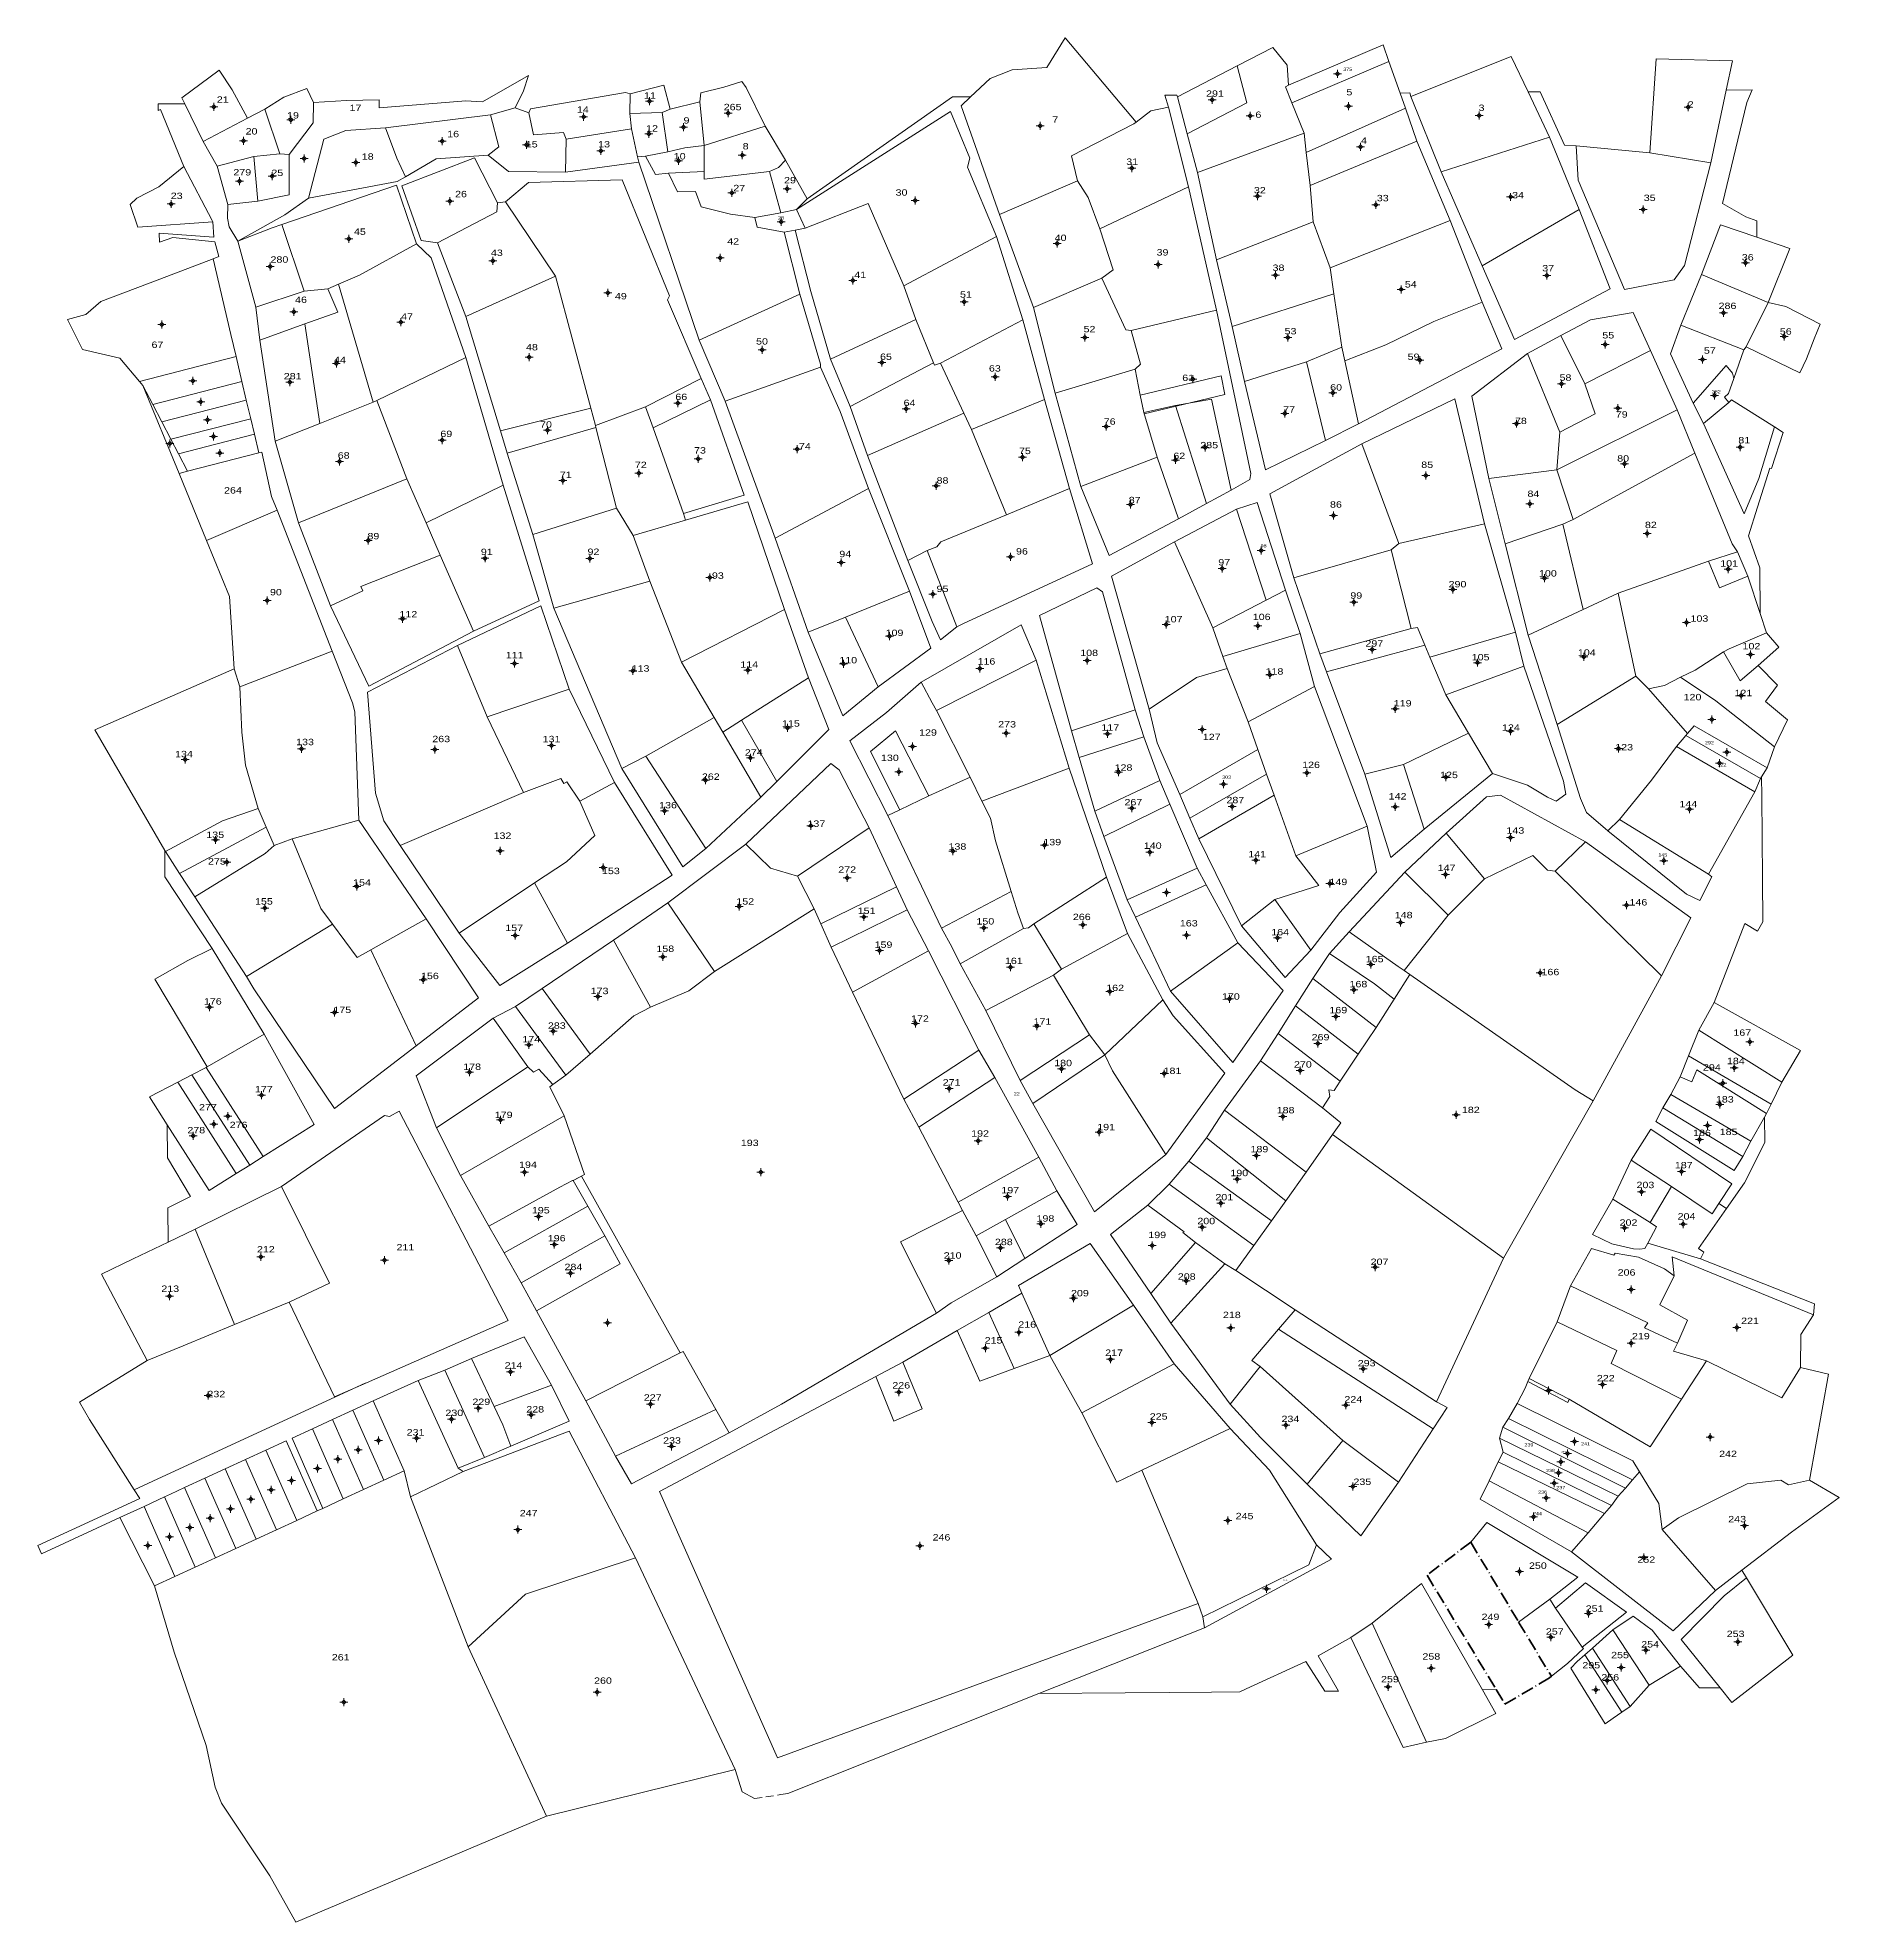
# Model space of a CAD drawing. Header units: metres. Extents: x 551522 to 552085, y 1838930 to 1839520.
import ezdxf

# ---------------------------------------------------------------- set-up
doc = ezdxf.new("R2010")
doc.units = ezdxf.units.M
doc.header["$LTSCALE"] = 0.8
doc.linetypes.add('DOT_DASHED', pattern=[7.7, 5, -1.2, 0.3, -1.2])
doc.linetypes.add('MEDIUM_DASHED', pattern=[4.5, 3, -1.5])
for name, color, linetype, lineweight in [('10', 7, 'Continuous', 13), ('11', 7, 'Continuous', 13), ('22', 7, 'Continuous', 13)]:
    doc.layers.add(name, color=color, linetype=linetype, lineweight=lineweight)
doc.layers.add('15', color=7, linetype='Continuous')

msp = doc.modelspace()

# ---------------------------------------------------------------- texts
at = {"layer": '15', "width": 1.25}
for s, height, p in [('375', 1, (551930.22, 1839509.62)), ('21', 2, (551577.76, 1839499.65)), ('11', 2, (551711.41, 1839500.9)), ('265', 2, (551736.36, 1839497.3)), ('291', 2, (551887.3, 1839501.51)), ('5', 2, (551931.21, 1839501.96)), ('2', 2, (552038, 1839498.12)), ('19', 2, (551599.74, 1839494.7)), ('17', 2, (551619.27, 1839497.04)), ('14', 2, (551690.43, 1839496.51)), ('9', 2, (551723.79, 1839493.12)), ('7', 2, (551839.18, 1839493.37)), ('6', 2, (551902.75, 1839494.91)), ('3', 2, (551972.58, 1839497.07)), ('20', 2, (551586.76, 1839489.7)), ('16', 2, (551649.84, 1839488.86)), ('15', 2, (551674.43, 1839485.65)), ('13', 2, (551697.07, 1839485.66)), ('12', 2, (551712.08, 1839490.62)), ('4', 2, (551935.8, 1839486.82)), ('18', 2, (551623.11, 1839481.8)), ('10', 2, (551720.73, 1839481.89)), ('8', 2, (551742.3, 1839485.04)), ('31', 2, (551862.32, 1839480.2)), ('279', 2, (551582.92, 1839476.88)), ('25', 2, (551594.82, 1839476.7)), ('29', 2, (551755.25, 1839474.4)), ('23', 2, (551563.34, 1839469.53)), ('26', 2, (551652.3, 1839470.07)), ('27', 2, (551739.37, 1839471.95)), ('30', 2, (551790.15, 1839470.56)), ('32', 2, (551902.28, 1839471.27)), ('33', 2, (551940.72, 1839468.81)), ('34', 2, (551983.06, 1839469.72)), ('35', 2, (552024.26, 1839468.9)), ('28', 1, (551753.36, 1839463.09)), ('45', 2, (551620.66, 1839458.3)), ('40', 2, (551839.92, 1839456.38)), ('43', 2, (551663.53, 1839451.7)), ('42', 2, (551737.47, 1839455.26)), ('39', 2, (551871.81, 1839451.83)), ('36', 2, (552054.94, 1839450.28)), ('280', 2, (551594.55, 1839449.59)), ('41', 2, (551777.21, 1839444.76)), ('38', 2, (551908.11, 1839447.01)), ('37', 2, (551992.5, 1839446.87)), ('51', 2, (551810.31, 1839438.67)), ('54', 2, (551949.5, 1839441.82)), ('46', 2, (551602.24, 1839436.99)), ('49', 2, (551702.32, 1839438.1)), ('286', 2, (552047.67, 1839435.09)), ('47', 2, (551635.43, 1839431.76)), ('52', 2, (551848.97, 1839427.81)), ('53', 2, (551911.88, 1839427.15)), ('56', 2, (552066.83, 1839427.08)), ('67', 2, (551557.32, 1839422.93)), ('48', 2, (551674.5, 1839422.14)), ('50', 2, (551746.49, 1839423.97)), ('55', 2, (552011.3, 1839425.88)), ('57', 2, (552043.07, 1839421.1)), ('44', 2, (551614.41, 1839418.14)), ('65', 2, (551785.28, 1839419.17)), ('63', 2, (551819.35, 1839415.52)), ('59', 2, (551950.36, 1839419.16)), ('281', 2, (551598.7, 1839413.08)), ('61', 2, (551879.85, 1839412.58)), ('60', 2, (551926.13, 1839409.58)), ('58', 2, (551997.9, 1839412.64)), ('66', 2, (551721.22, 1839406.62)), ('64', 2, (551792.64, 1839404.74)), ('282', 1, (552045.55, 1839408.71)), ('70', 2, (551678.9, 1839397.96)), ('76', 2, (551855.27, 1839398.89)), ('77', 2, (551911.45, 1839402.69)), ('78', 2, (551983.96, 1839399.09)), ('79', 2, (552015.51, 1839401.12)), ('69', 2, (551647.7, 1839395.04)), ('285', 2, (551885.49, 1839391.51)), ('81', 2, (552053.85, 1839393.06)), ('68', 2, (551615.59, 1839388.29)), ('72', 2, (551708.56, 1839385.33)), ('73', 2, (551727.08, 1839389.87)), ('74', 2, (551759.9, 1839391.13)), ('75', 2, (551828.75, 1839389.69)), ('62', 2, (551877.06, 1839388.15)), ('85', 2, (551954.63, 1839385.37)), ('80', 2, (552015.95, 1839387.35)), ('71', 2, (551685.09, 1839382.25)), ('88', 2, (551802.97, 1839380.45)), ('264', 2, (551580.01, 1839377.35)), ('87', 2, (551863.11, 1839374.32)), ('84', 2, (551987.88, 1839376.28)), ('86', 2, (551926.08, 1839372.93)), ('89', 2, (551624.88, 1839363.03)), ('82', 2, (552024.63, 1839366.54)), ('91', 2, (551660.37, 1839358.11)), ('92', 2, (551693.75, 1839358.14)), ('94', 2, (551772.54, 1839357.43)), ('96', 2, (551827.83, 1839358.27)), ('98', 1, (551904.37, 1839360.5)), ('93', 2, (551732.68, 1839350.67)), ('97', 2, (551891.12, 1839354.85)), ('100', 2, (551991.47, 1839351.38)), ('101', 2, (552048.19, 1839354.49)), ('90', 2, (551594.39, 1839345.5)), ('95', 2, (551802.97, 1839346.54)), ('99', 2, (551932.44, 1839344.44)), ('290', 2, (551963.19, 1839347.98)), ('112', 2, (551634.89, 1839338.59)), ('109', 2, (551787.02, 1839332.77)), ('107', 2, (551874.36, 1839337.03)), ('106', 2, (551901.91, 1839337.75)), ('103', 2, (552038.88, 1839337.24)), ('108', 2, (551847.93, 1839326.5)), ('297', 2, (551937.16, 1839329.45)), ('104', 2, (552003.64, 1839326.6)), ('102', 2, (552055.16, 1839328.61)), ('111', 2, (551668.18, 1839325.82)), ('113', 2, (551707.56, 1839321.62)), ('114', 2, (551741.57, 1839322.84)), ('110', 2, (551772.53, 1839324.21)), ('116', 2, (551815.79, 1839323.84)), ('118', 2, (551905.91, 1839320.69)), ('105', 2, (551970.43, 1839325.15)), ('119', 2, (551946.03, 1839310.72)), ('120', 2, (552036.72, 1839312.66)), ('121', 2, (552052.65, 1839313.94)), ('115', 2, (551754.6, 1839304.4)), ('273', 2, (551822.25, 1839304.15)), ('117', 2, (551854.57, 1839303.18)), ('124', 2, (551979.9, 1839303.11)), ('133', 2, (551602.56, 1839298.61)), ('263', 2, (551645.17, 1839299.55)), ('131', 2, (551679.7, 1839299.53)), ('129', 2, (551797.5, 1839301.58)), ('127', 2, (551886.28, 1839300.18)), ('123', 2, (552015.33, 1839296.96)), ('292', 1, (552043.41, 1839298.89)), ('134', 2, (551564.68, 1839294.83)), ('274', 2, (551742.99, 1839295.36)), ('130', 2, (551785.58, 1839293.66)), ('126', 2, (551917.37, 1839291.45)), ('122', 1, (552047.36, 1839291.93)), ('262', 2, (551729.53, 1839287.76)), ('128', 2, (551858.68, 1839290.6)), ('303', 1, (551892.35, 1839288.1)), ('125', 2, (551960.54, 1839288.3)), ('267', 2, (551861.77, 1839279.77)), ('287', 2, (551893.67, 1839280.44)), ('142', 2, (551944.44, 1839281.61)), ('144', 2, (552035.43, 1839279.18)), ('136', 2, (551716.15, 1839278.83)), ('135', 2, (551574.46, 1839269.57)), ('132', 2, (551664.35, 1839269.29)), ('137', 2, (551762.57, 1839273.05)), ('143', 2, (551981.3, 1839270.93)), ('138', 2, (551806.7, 1839265.91)), ('139', 2, (551836.38, 1839267.28)), ('140', 2, (551867.82, 1839266.17)), ('141', 2, (551900.5, 1839263.5)), ('145', 1, (552028.83, 1839263.77)), ('275', 2, (551574.99, 1839261.25)), ('153', 2, (551698.27, 1839258.26)), ('272', 2, (551772.21, 1839258.68)), ('147', 2, (551959.76, 1839259.22)), ('154', 2, (551620.4, 1839254.65)), ('149', 2, (551925.91, 1839254.82)), ('155', 2, (551589.71, 1839248.74)), ('152', 2, (551740.32, 1839248.73)), ('151', 2, (551778.29, 1839245.81)), ('266', 2, (551845.62, 1839243.88)), ('148', 2, (551946.34, 1839244.45)), ('146', 2, (552019.79, 1839248.44)), ('157', 2, (551668, 1839240.44)), ('150', 2, (551815.45, 1839242.49)), ('163', 2, (551879.1, 1839241.89)), ('164', 2, (551907.7, 1839239.1)), ('158', 2, (551715.29, 1839233.91)), ('159', 2, (551783.57, 1839235.18)), ('161', 2, (551824.36, 1839230.12)), ('165', 2, (551937.26, 1839230.69)), ('166', 2, (551992.26, 1839226.63)), ('156', 2, (551641.64, 1839225.4)), ('173', 2, (551694.73, 1839220.7)), ('162', 2, (551856.06, 1839221.67)), ('168', 2, (551932.18, 1839222.85)), ('176', 2, (551573.7, 1839217.44)), ('175', 2, (551614.22, 1839214.78)), ('170', 2, (551892.26, 1839218.97)), ('169', 2, (551925.89, 1839214.71)), ('283', 2, (551681.35, 1839209.86)), ('172', 2, (551794.98, 1839212.04)), ('171', 2, (551833.3, 1839211.13)), ('174', 2, (551673.36, 1839205.59)), ('269', 2, (551920.33, 1839206.23)), ('167', 2, (552052.3, 1839207.66)), ('178', 2, (551654.85, 1839196.99)), ('180', 2, (551839.78, 1839198.16)), ('270', 2, (551914.8, 1839197.73)), ('294', 2, (552042.78, 1839196.79)), ('184', 2, (552050.28, 1839198.79)), ('271', 2, (551804.89, 1839192.1)), ('181', 2, (551874, 1839195.7)), ('177', 2, (551589.69, 1839189.98)), ('22', 1, (551827.14, 1839189.03)), ('183', 2, (552046.83, 1839186.79)), ('277', 2, (551572.18, 1839184.31)), ('179', 2, (551664.72, 1839181.94)), ('188', 2, (551909.4, 1839183.4)), ('182', 2, (551967.35, 1839183.49)), ('278', 2, (551568.53, 1839177.15)), ('276', 2, (551581.77, 1839178.78)), ('193', 2, (551741.72, 1839173.16)), ('192', 2, (551813.8, 1839176.1)), ('191', 2, (551853.24, 1839178.11)), ('186', 2, (552039.69, 1839176.29)), ('185', 2, (552048.02, 1839176.6)), ('189', 2, (551901.2, 1839171.21)), ('194', 2, (551672.32, 1839166.33)), ('190', 2, (551894.9, 1839163.74)), ('187', 2, (552033.98, 1839166.2)), ('197', 2, (551823.23, 1839158.36)), ('201', 2, (551890.21, 1839156.19)), ('203', 2, (552021.99, 1839159.99)), ('195', 2, (551676.34, 1839152.08)), ('198', 2, (551834.24, 1839149.51)), ('204', 2, (552034.85, 1839150.17)), ('199', 2, (551869.22, 1839144.36)), ('200', 2, (551884.57, 1839148.71)), ('202', 2, (552016.7, 1839148.24)), ('212', 2, (551590.31, 1839139.86)), ('211', 2, (551633.98, 1839140.49)), ('196', 2, (551681.32, 1839143.33)), ('210', 2, (551805.2, 1839137.94)), ('288', 2, (551821.22, 1839142.16)), ('284', 2, (551686.55, 1839134.33)), ('207', 2, (551938.8, 1839135.96)), ('206', 2, (552016.09, 1839132.63)), ('213', 2, (551560.38, 1839127.53)), ('209', 2, (551845.04, 1839126.14)), ('208', 2, (551878.46, 1839131.35)), ('216', 2, (551828.54, 1839116.31)), ('218', 2, (551892.58, 1839119.33)), ('221', 2, (552054.73, 1839117.48)), ('215', 2, (551818.02, 1839111.37)), ('219', 2, (552020.56, 1839112.69)), ('214', 2, (551667.81, 1839103.54)), ('217', 2, (551855.73, 1839107.51)), ('293', 2, (551934.76, 1839104.24)), ('226', 2, (551789.12, 1839097.29)), ('222', 2, (552009.59, 1839099.55)), ('232', 2, (551574.82, 1839094.57)), ('229', 2, (551657.72, 1839092.15)), ('227', 2, (551711.37, 1839093.5)), ('224', 2, (551930.58, 1839092.91)), ('223', 0.25, (551996.7, 1839095.23)), ('230', 2, (551649.28, 1839088.68)), ('228', 2, (551674.58, 1839089.79)), ('225', 2, (551869.68, 1839087.55)), ('234', 2, (551910.9, 1839086.78)), ('231', 2, (551637.15, 1839082.58)), ('233', 2, (551717.4, 1839080.05)), ('239', 1, (551986.93, 1839079.18)), ('240', 0.5, (551998.48, 1839077.27)), ('241', 1, (552004.66, 1839079.49)), ('242', 2, (552047.85, 1839075.84)), ('235', 2, (551933.42, 1839067.12)), ('238', 1, (551993.7, 1839071.15)), ('236', 1, (551991.21, 1839064.37)), ('237', 1, (551996.92, 1839065.78)), ('247', 2, (551672.54, 1839057.31)), ('245', 2, (551896.55, 1839056.39)), ('244', 1, (551989.58, 1839057.65)), ('243', 2, (552050.69, 1839055.43)), ('246', 2, (551801.72, 1839049.73)), ('250', 2, (551988.34, 1839040.87)), ('252', 2, (552022.27, 1839042.76)), ('248', 0.5, (551911.42, 1839037.04)), ('251', 2, (552006.09, 1839027.43)), ('249', 2, (551973.51, 1839024.85)), ('257', 2, (551993.63, 1839020.27)), ('254', 2, (552023.46, 1839016.25)), ('253', 2, (552050.22, 1839019.52)), ('261', 2, (551613.73, 1839012.19)), ('258', 2, (551955, 1839012.45)), ('295', 2, (552005.04, 1839009.71)), ('255', 2, (552014.05, 1839012.89)), ('260', 2, (551695.8, 1839004.89)), ('259', 2, (551942.05, 1839005.35)), ('256', 2, (552010.98, 1839005.93))]:
    msp.add_text(s, height=height, dxfattribs=at).set_placement(p)

# ---------------------------------------------------------------- hatches: boundary and pattern name
at = {"layer": '11'}
for points in [[(551928.5344, 1839508.6862, 1), (551928.2344, 1839508.6862, 1)], [(551713.3241, 1839500.1284, 1), (551713.0241, 1839500.1284, 1)], [(551889.3625, 1839500.5385, 1), (551889.0625, 1839500.5385, 1)], [(551576.9889, 1839498.3462, 1), (551576.6889, 1839498.3462, 1)], [(551601.0446, 1839494.3175, 1), (551600.7446, 1839494.3175, 1)], [(551692.693, 1839495.2377, 1), (551692.393, 1839495.2377, 1)], [(551737.879, 1839496.3935, 1), (551737.579, 1839496.3935, 1)], [(551901.2571, 1839495.5518, 1), (551900.9571, 1839495.5518, 1)], [(551932.0664, 1839498.6041, 1), (551931.7664, 1839498.6041, 1)], [(551972.9117, 1839495.6467, 1), (551972.6117, 1839495.6467, 1)], [(552038.303, 1839498.2232, 1), (552038.003, 1839498.2232, 1)], [(551586.2519, 1839487.6898, 1), (551585.9519, 1839487.6898, 1)], [(551648.3865, 1839487.6184, 1), (551648.0865, 1839487.6184, 1)], [(551713.0669, 1839489.9465, 1), (551712.7669, 1839489.9465, 1)], [(551723.9797, 1839491.9847, 1), (551723.6797, 1839491.9847, 1)], [(551835.5258, 1839492.3878, 1), (551835.2258, 1839492.3878, 1)], [(551605.2107, 1839482.22, 1), (551604.9107, 1839482.22, 1)], [(551674.836, 1839486.4312, 1), (551674.536, 1839486.4312, 1)], [(551698.0251, 1839484.5863, 1), (551697.7251, 1839484.5863, 1)], [(551742.342, 1839483.2715, 1), (551742.042, 1839483.2715, 1)], [(551935.7282, 1839485.8741, 1), (551935.4282, 1839485.8741, 1)], [(551595.2576, 1839476.7124, 1), (551594.9576, 1839476.7124, 1)], [(551621.3643, 1839480.9808, 1), (551621.0643, 1839480.9808, 1)], [(551722.3954, 1839481.4298, 1), (551722.0954, 1839481.4298, 1)], [(551864.2378, 1839479.148, 1), (551863.9378, 1839479.148, 1)], [(551584.9732, 1839475.0932, 1), (551584.6732, 1839475.0932, 1)], [(551739.0458, 1839471.4667, 1), (551738.7458, 1839471.4667, 1)], [(551756.3577, 1839472.7358, 1), (551756.0577, 1839472.7358, 1)], [(551903.5658, 1839470.4113, 1), (551903.2658, 1839470.4113, 1)], [(551982.7623, 1839470.1507, 1), (551982.4623, 1839470.1507, 1)], [(551563.5711, 1839467.9576, 1), (551563.2711, 1839467.9576, 1)], [(551650.8097, 1839468.8673, 1), (551650.5097, 1839468.8673, 1)], [(551796.4685, 1839469.0123, 1), (551796.1685, 1839469.0123, 1)], [(551940.6197, 1839467.678, 1), (551940.3197, 1839467.678, 1)], [(552024.2081, 1839466.2756, 1), (552023.9081, 1839466.2756, 1)], [(551754.4741, 1839462.3874, 1), (551754.1741, 1839462.3874, 1)], [(551619.2159, 1839457.0352, 1), (551618.9159, 1839457.0352, 1)], [(551840.8149, 1839455.6041, 1), (551840.5149, 1839455.6041, 1)], [(551594.6175, 1839448.4458, 1), (551594.3175, 1839448.4458, 1)], [(551664.3105, 1839450.149, 1), (551664.0105, 1839450.149, 1)], [(551735.4001, 1839451.1178, 1), (551735.1001, 1839451.1178, 1)], [(551872.4185, 1839449.0472, 1), (551872.1185, 1839449.0472, 1)], [(552056.2624, 1839449.5975, 1), (552055.9624, 1839449.5975, 1)], [(551776.9597, 1839444.0258, 1), (551776.6597, 1839444.0258, 1)], [(551909.2158, 1839445.7061, 1), (551908.9158, 1839445.7061, 1)], [(551948.5121, 1839441.2541, 1), (551948.2121, 1839441.2541, 1)], [(551994.0448, 1839445.5782, 1), (551993.7448, 1839445.5782, 1)], [(551700.2909, 1839440.1168, 1), (551699.9909, 1839440.1168, 1)], [(551811.7646, 1839437.3839, 1), (551811.4646, 1839437.3839, 1)], [(551560.6858, 1839430.2072, 1), (551560.3858, 1839430.2072, 1)], [(551602.0421, 1839434.2192, 1), (551601.7421, 1839434.2192, 1)], [(551635.5188, 1839430.9675, 1), (551635.2188, 1839430.9675, 1)], [(552049.3926, 1839433.9077, 1), (552049.0926, 1839433.9077, 1)], [(551849.5282, 1839426.1719, 1), (551849.2282, 1839426.1719, 1)], [(551913.0142, 1839426.1619, 1), (551912.7142, 1839426.1619, 1)], [(552012.3655, 1839423.95, 1), (552012.0655, 1839423.95, 1)], [(552068.3301, 1839426.5403, 1), (552068.0301, 1839426.5403, 1)], [(551615.2962, 1839418.043, 1), (551614.9962, 1839418.043, 1)], [(551675.6052, 1839420.0109, 1), (551675.3052, 1839420.0109, 1)], [(551748.575, 1839422.3449, 1), (551748.275, 1839422.3449, 1)], [(551786.0202, 1839418.3965, 1), (551785.7202, 1839418.3965, 1)], [(551954.3282, 1839419.0504, 1), (551954.0282, 1839419.0504, 1)], [(552042.7458, 1839419.2743, 1), (552042.4458, 1839419.2743, 1)], [(551570.3551, 1839412.6522, 1), (551570.0551, 1839412.6522, 1)], [(551600.7269, 1839412.2408, 1), (551600.4269, 1839412.2408, 1)], [(551821.4562, 1839413.8899, 1), (551821.1562, 1839413.8899, 1)], [(551883.2886, 1839413.1938, 1), (551882.9886, 1839413.1938, 1)], [(551998.7146, 1839411.6511, 1), (551998.4146, 1839411.6511, 1)], [(551572.845, 1839406.0406, 1), (551572.545, 1839406.0406, 1)], [(551722.1438, 1839405.6232, 1), (551721.8438, 1839405.6232, 1)], [(551927.1324, 1839408.8383, 1), (551926.8324, 1839408.8383, 1)], [(552046.5861, 1839408.018, 1), (552046.2861, 1839408.018, 1)], [(551574.9529, 1839400.3921, 1), (551574.6529, 1839400.3921, 1)], [(551793.5933, 1839403.8697, 1), (551793.2933, 1839403.8697, 1)], [(551912.1385, 1839402.3697, 1), (551911.8385, 1839402.3697, 1)], [(551984.6036, 1839399.2199, 1), (551984.3036, 1839399.2199, 1)], [(552016.324, 1839404.1199, 1), (552016.024, 1839404.1199, 1)], [(551563.1989, 1839393.032, 1), (551562.8989, 1839393.032, 1)], [(551576.8899, 1839395.2103, 1), (551576.5899, 1839395.2103, 1)], [(551648.4277, 1839394.0243, 1), (551648.1277, 1839394.0243, 1)], [(551681.3376, 1839397.1361, 1), (551681.0376, 1839397.1361, 1)], [(551856.1923, 1839398.291, 1), (551855.8923, 1839398.291, 1)], [(551578.8105, 1839390.0435, 1), (551578.5105, 1839390.0435, 1)], [(551616.2656, 1839387.4254, 1), (551615.9656, 1839387.4254, 1)], [(551728.5683, 1839388.2067, 1), (551728.2683, 1839388.2067, 1)], [(551759.457, 1839391.2006, 1), (551759.157, 1839391.2006, 1)], [(551830.057, 1839388.7537, 1), (551829.757, 1839388.7537, 1)], [(551877.8915, 1839387.8507, 1), (551877.5915, 1839387.8507, 1)], [(551887.2102, 1839391.7775, 1), (551886.9102, 1839391.7775, 1)], [(552054.6, 1839391.8766, 1), (552054.3, 1839391.8766, 1)], [(551686.1797, 1839381.4122, 1), (551685.8797, 1839381.4122, 1)], [(551709.9238, 1839383.7189, 1), (551709.6238, 1839383.7189, 1)], [(551956.229, 1839382.9787, 1), (551955.929, 1839382.9787, 1)], [(552018.3528, 1839386.6797, 1), (552018.0528, 1839386.6797, 1)], [(551803.0388, 1839379.804, 1), (551802.7388, 1839379.804, 1)], [(551863.8299, 1839373.8815, 1), (551863.5299, 1839373.8815, 1)], [(551927.3096, 1839370.5191, 1), (551927.0096, 1839370.5191, 1)], [(551988.732, 1839374.1554, 1), (551988.432, 1839374.1554, 1)], [(552025.4309, 1839364.8172, 1), (552025.1309, 1839364.8172, 1)], [(551625.2337, 1839362.6663, 1), (551624.9337, 1839362.6663, 1)], [(551904.7219, 1839359.5646, 1), (551904.4219, 1839359.5646, 1)], [(551661.8159, 1839357.0756, 1), (551661.5159, 1839357.0756, 1)], [(551694.5973, 1839357.0674, 1), (551694.2973, 1839357.0674, 1)], [(551773.3111, 1839355.7755, 1), (551773.0111, 1839355.7755, 1)], [(551826.2407, 1839357.5253, 1), (551825.9407, 1839357.5253, 1)], [(551892.4719, 1839353.8502, 1), (551892.1719, 1839353.8502, 1)], [(552050.8306, 1839353.6424, 1), (552050.5306, 1839353.6424, 1)], [(551732.1518, 1839351.0717, 1), (551731.8518, 1839351.0717, 1)], [(551801.9015, 1839345.8579, 1), (551801.6015, 1839345.8579, 1)], [(551964.6649, 1839347.3159, 1), (551964.3649, 1839347.3159, 1)], [(551993.3204, 1839350.8602, 1), (551993.0204, 1839350.8602, 1)], [(551593.6123, 1839343.9103, 1), (551593.3123, 1839343.9103, 1)], [(551933.7321, 1839343.3801, 1), (551933.4321, 1839343.3801, 1)], [(551635.9618, 1839338.1434, 1), (551635.6618, 1839338.1434, 1)], [(551875.0146, 1839336.397, 1), (551874.7146, 1839336.397, 1)], [(551903.6589, 1839335.9291, 1), (551903.3589, 1839335.9291, 1)], [(552037.787, 1839336.9632, 1), (552037.487, 1839336.9632, 1)], [(551788.4245, 1839332.7456, 1), (551788.1245, 1839332.7456, 1)], [(551939.4615, 1839328.5759, 1), (551939.1615, 1839328.5759, 1)], [(551671.0083, 1839324.1615, 1), (551670.7083, 1839324.1615, 1)], [(551773.9586, 1839324.0561, 1), (551773.6586, 1839324.0561, 1)], [(551816.7037, 1839322.5741, 1), (551816.4037, 1839322.5741, 1)], [(551850.2181, 1839325.1304, 1), (551849.9181, 1839325.1304, 1)], [(551972.4111, 1839324.4319, 1), (551972.1111, 1839324.4319, 1)], [(552005.6236, 1839326.2051, 1), (552005.3236, 1839326.2051, 1)], [(552057.7855, 1839327.011, 1), (552057.4855, 1839327.011, 1)], [(551708.0988, 1839321.8993, 1), (551707.7988, 1839321.8993, 1)], [(551744.0899, 1839322.0787, 1), (551743.7899, 1839322.0787, 1)], [(551907.3915, 1839320.6252, 1), (551907.0915, 1839320.6252, 1)], [(552054.8592, 1839314.1791, 1), (552054.5592, 1839314.1791, 1)], [(551946.6599, 1839310.0114, 1), (551946.3599, 1839310.0114, 1)], [(552045.7063, 1839306.6501, 1), (552045.4063, 1839306.6501, 1)], [(551756.4336, 1839304.0354, 1), (551756.1336, 1839304.0354, 1)], [(551824.8667, 1839302.3877, 1), (551824.5667, 1839302.3877, 1)], [(551856.6198, 1839302.2045, 1), (551856.3198, 1839302.2045, 1)], [(551886.2492, 1839303.5182, 1), (551885.9492, 1839303.5182, 1)], [(551982.6613, 1839302.967, 1), (551982.3613, 1839302.967, 1)], [(551568.0039, 1839294.0856, 1), (551567.7039, 1839294.0856, 1)], [(551604.4038, 1839297.465, 1), (551604.1038, 1839297.465, 1)], [(551646.1548, 1839297.2534, 1), (551645.8548, 1839297.2534, 1)], [(551682.6644, 1839298.4843, 1), (551682.3644, 1839298.4843, 1)], [(551744.8458, 1839294.6845, 1), (551744.5458, 1839294.6845, 1)], [(551795.5799, 1839298.1804, 1), (551795.2799, 1839298.1804, 1)], [(552016.5328, 1839297.5517, 1), (552016.2328, 1839297.5517, 1)], [(552048.0784, 1839292.961, 1), (552047.7784, 1839292.961, 1)], [(552050.4397, 1839296.467, 1), (552050.1397, 1839296.467, 1)], [(551730.8282, 1839287.6888, 1), (551730.5282, 1839287.6888, 1)], [(551791.3443, 1839290.295, 1), (551791.0443, 1839290.295, 1)], [(551860.0647, 1839290.2089, 1), (551859.7647, 1839290.2089, 1)], [(551918.9822, 1839289.9285, 1), (551918.6822, 1839289.9285, 1)], [(551962.4323, 1839288.645, 1), (551962.1323, 1839288.645, 1)], [(551892.9186, 1839286.4491, 1), (551892.6186, 1839286.4491, 1)], [(551717.9778, 1839278.0911, 1), (551717.6778, 1839278.0911, 1)], [(551864.2327, 1839278.8862, 1), (551863.9327, 1839278.8862, 1)], [(551895.6577, 1839279.4189, 1), (551895.3577, 1839279.4189, 1)], [(551946.6379, 1839279.3121, 1), (551946.3379, 1839279.3121, 1)], [(552038.7515, 1839278.5617, 1), (552038.4515, 1839278.5617, 1)], [(551763.7656, 1839273.4241, 1), (551763.4656, 1839273.4241, 1)], [(551982.7365, 1839269.7042, 1), (551982.4365, 1839269.7042, 1)], [(551577.4475, 1839268.9409, 1), (551577.1475, 1839268.9409, 1)], [(551666.5304, 1839265.5469, 1), (551666.2304, 1839265.5469, 1)], [(551808.172, 1839265.4724, 1), (551807.872, 1839265.4724, 1)], [(551836.9293, 1839267.3382, 1), (551836.6293, 1839267.3382, 1)], [(551869.8482, 1839265.0931, 1), (551869.5482, 1839265.0931, 1)], [(551581.0756, 1839262.0019, 1), (551580.7756, 1839262.0019, 1)], [(551698.7704, 1839260.3776, 1), (551698.4704, 1839260.3776, 1)], [(551903.0307, 1839262.663, 1), (551902.7307, 1839262.663, 1)], [(551962.3697, 1839258.1332, 1), (551962.0697, 1839258.1332, 1)], [(552030.6888, 1839262.4704, 1), (552030.3888, 1839262.4704, 1)], [(551621.6937, 1839254.3654, 1), (551621.3937, 1839254.3654, 1)], [(551775.1946, 1839257.0969, 1), (551774.8946, 1839257.0969, 1)], [(551875.0796, 1839252.4843, 1), (551874.7796, 1839252.4843, 1)], [(551926.1798, 1839255.2826, 1), (551925.8798, 1839255.2826, 1)], [(551592.9543, 1839247.6617, 1), (551592.6543, 1839247.6617, 1)], [(551741.3996, 1839248.1212, 1), (551741.0996, 1839248.1212, 1)], [(552019.0181, 1839248.5775, 1), (552018.7181, 1839248.5775, 1)], [(551780.3899, 1839244.8458, 1), (551780.0899, 1839244.8458, 1)], [(551817.9028, 1839241.433, 1), (551817.6028, 1839241.433, 1)], [(551848.8483, 1839242.3473, 1), (551848.5483, 1839242.3473, 1)], [(551948.2984, 1839243.1411, 1), (551947.9984, 1839243.1411, 1)], [(551671.2427, 1839239.0646, 1), (551670.9427, 1839239.0646, 1)], [(551785.2294, 1839234.4033, 1), (551784.9294, 1839234.4033, 1)], [(551881.3257, 1839239.2017, 1), (551881.0257, 1839239.2017, 1)], [(551909.7823, 1839238.3217, 1), (551909.4823, 1839238.3217, 1)], [(551717.5076, 1839232.4035, 1), (551717.2076, 1839232.4035, 1)], [(551826.2777, 1839229.1627, 1), (551825.9777, 1839229.1627, 1)], [(551938.9604, 1839229.9401, 1), (551938.6604, 1839229.9401, 1)], [(551642.4904, 1839225.1624, 1), (551642.1904, 1839225.1624, 1)], [(551933.7354, 1839222.0339, 1), (551933.4354, 1839222.0339, 1)], [(551992.0423, 1839227.4082, 1), (551991.7423, 1839227.4082, 1)], [(551575.6078, 1839216.6349, 1), (551575.3078, 1839216.6349, 1)], [(551697.0776, 1839219.952, 1), (551696.7776, 1839219.952, 1)], [(551857.3531, 1839221.5369, 1), (551857.0531, 1839221.5369, 1)], [(551894.7898, 1839219.2548, 1), (551894.4898, 1839219.2548, 1)], [(551614.733, 1839214.9491, 1), (551614.433, 1839214.9491, 1)], [(551796.556, 1839211.51, 1), (551796.256, 1839211.51, 1)], [(551834.4714, 1839210.705, 1), (551834.1714, 1839210.705, 1)], [(551928.0149, 1839213.7042, 1), (551927.7149, 1839213.7042, 1)], [(551675.5293, 1839204.8266, 1), (551675.2293, 1839204.8266, 1)], [(551683.1988, 1839209.1072, 1), (551682.8988, 1839209.1072, 1)], [(551922.4656, 1839205.2122, 1), (551922.1656, 1839205.2122, 1)], [(552057.6227, 1839205.7357, 1), (552057.3227, 1839205.7357, 1)], [(551656.9584, 1839196.2429, 1), (551656.6584, 1839196.2429, 1)], [(551842.2218, 1839197.3458, 1), (551841.9218, 1839197.3458, 1)], [(551874.3146, 1839195.8222, 1), (551874.0146, 1839195.8222, 1)], [(551916.8661, 1839196.7661, 1), (551916.5661, 1839196.7661, 1)], [(552049.1494, 1839192.8202, 1), (552048.8494, 1839192.8202, 1)], [(552052.7517, 1839197.6926, 1), (552052.4517, 1839197.6926, 1)], [(551591.8375, 1839189.1346, 1), (551591.5375, 1839189.1346, 1)], [(551807.0415, 1839191.1639, 1), (551806.7415, 1839191.1639, 1)], [(551581.3163, 1839182.5545, 1), (551581.0163, 1839182.5545, 1)], [(551666.6786, 1839181.4059, 1), (551666.3786, 1839181.4059, 1)], [(551911.5017, 1839182.4542, 1), (551911.2017, 1839182.4542, 1)], [(551965.7134, 1839182.9645, 1), (551965.4134, 1839182.9645, 1)], [(552048.2635, 1839186.1394, 1), (552047.9635, 1839186.1394, 1)], [(551570.4716, 1839176.338, 1), (551570.1716, 1839176.338, 1)], [(551576.9896, 1839180.0604, 1), (551576.6896, 1839180.0604, 1)], [(551853.9775, 1839177.4887, 1), (551853.6775, 1839177.4887, 1)], [(552041.8237, 1839175.2439, 1), (552041.5237, 1839175.2439, 1)], [(552044.3505, 1839179.6113, 1), (552044.0505, 1839179.6113, 1)], [(551816.1434, 1839174.7975, 1), (551815.8434, 1839174.7975, 1)], [(551903.1772, 1839170.2041, 1), (551902.8772, 1839170.2041, 1)], [(551674.2221, 1839164.9789, 1), (551673.9221, 1839164.9789, 1)], [(551748.0845, 1839165.0096, 1), (551747.7845, 1839165.0096, 1)], [(552036.1795, 1839165.1889, 1), (552035.8795, 1839165.1889, 1)], [(551825.2953, 1839157.3834, 1), (551824.9953, 1839157.3834, 1)], [(551897.1451, 1839162.7828, 1), (551896.8451, 1839162.7828, 1)], [(552023.6923, 1839158.8635, 1), (552023.3923, 1839158.8635, 1)], [(551892.0747, 1839155.3309, 1), (551891.7747, 1839155.3309, 1)], [(551678.5138, 1839151.1641, 1), (551678.2138, 1839151.1641, 1)], [(551835.7026, 1839148.8177, 1), (551835.4026, 1839148.8177, 1)], [(551886.2229, 1839147.7565, 1), (551885.9229, 1839147.7565, 1)], [(552018.3576, 1839147.5781, 1), (552018.0576, 1839147.5781, 1)], [(552036.7135, 1839148.6925, 1), (552036.4135, 1839148.6925, 1)], [(551683.5126, 1839142.3726, 1), (551683.2126, 1839142.3726, 1)], [(551823.1678, 1839141.3226, 1), (551822.8678, 1839141.3226, 1)], [(551870.5794, 1839142.0034, 1), (551870.2794, 1839142.0034, 1)], [(551591.6812, 1839138.5389, 1), (551591.3812, 1839138.5389, 1)], [(551630.3757, 1839137.4793, 1), (551630.0757, 1839137.4793, 1)], [(551806.922, 1839137.371, 1), (551806.622, 1839137.371, 1)], [(551940.3946, 1839135.2659, 1), (551940.0946, 1839135.2659, 1)], [(551688.6166, 1839133.3467, 1), (551688.3166, 1839133.3467, 1)], [(551881.1912, 1839130.9699, 1), (551880.8912, 1839130.9699, 1)], [(552020.4943, 1839128.2524, 1), (552020.1943, 1839128.2524, 1)], [(551563.1386, 1839126.1731, 1), (551562.8386, 1839126.1731, 1)], [(551845.957, 1839125.5172, 1), (551845.657, 1839125.5172, 1)], [(551700.1391, 1839117.8962, 1), (551699.8391, 1839117.8962, 1)], [(551895.1488, 1839116.2944, 1), (551894.8488, 1839116.2944, 1)], [(552053.5406, 1839116.3483, 1), (552053.2406, 1839116.3483, 1)], [(551818.378, 1839109.9603, 1), (551818.078, 1839109.9603, 1)], [(551828.9131, 1839114.8771, 1), (551828.6131, 1839114.8771, 1)], [(552020.4836, 1839111.5294, 1), (552020.1836, 1839111.5294, 1)], [(551857.5871, 1839106.4277, 1), (551857.2871, 1839106.4277, 1)], [(551669.8222, 1839102.4739, 1), (551669.5222, 1839102.4739, 1)], [(551936.608, 1839103.4122, 1), (551936.308, 1839103.4122, 1)], [(552011.5335, 1839098.5106, 1), (552011.2335, 1839098.5106, 1)], [(551575.1564, 1839095.0697, 1), (551574.8564, 1839095.0697, 1)], [(551713.6443, 1839092.3525, 1), (551713.3443, 1839092.3525, 1)], [(551791.2853, 1839096.1528, 1), (551790.9853, 1839096.1528, 1)], [(551994.6327, 1839096.6981, 1), (551994.3327, 1839096.6981, 1)], [(551651.3309, 1839087.7178, 1), (551651.0309, 1839087.7178, 1)], [(551659.7347, 1839091.1668, 1), (551659.4347, 1839091.1668, 1)], [(551676.2995, 1839089.0372, 1), (551675.9995, 1839089.0372, 1)], [(551870.504, 1839086.6753, 1), (551870.204, 1839086.6753, 1)], [(551931.1679, 1839092.087, 1), (551930.8679, 1839092.087, 1)], [(551628.51, 1839081.0464, 1), (551628.21, 1839081.0464, 1)], [(551640.4328, 1839081.7763, 1), (551640.1328, 1839081.7763, 1)], [(551912.4549, 1839085.8676, 1), (551912.1549, 1839085.8676, 1)], [(552002.6917, 1839080.6899, 1), (552002.3917, 1839080.6899, 1)], [(552045.2323, 1839082.1243, 1), (552044.9323, 1839082.1243, 1)], [(551615.7945, 1839075.1836, 1), (551615.4945, 1839075.1836, 1)], [(551622.1548, 1839078.115, 1), (551621.8548, 1839078.115, 1)], [(551720.209, 1839079.2042, 1), (551719.909, 1839079.2042, 1)], [(552000.5486, 1839076.9385, 1), (552000.2486, 1839076.9385, 1)], [(551609.44, 1839072.2514, 1), (551609.14, 1839072.2514, 1)], [(551997.6813, 1839070.8728, 1), (551997.3813, 1839070.8728, 1)], [(551998.4272, 1839074.3087, 1), (551998.1272, 1839074.3087, 1)], [(551594.9095, 1839065.5536, 1), (551594.6095, 1839065.5536, 1)], [(551601.27, 1839068.4814, 1), (551600.97, 1839068.4814, 1)], [(551933.3851, 1839066.6393, 1), (551933.0851, 1839066.6393, 1)], [(551993.9106, 1839063.0945, 1), (551993.6106, 1839063.0945, 1)], [(551996.3438, 1839067.7072, 1), (551996.0438, 1839067.7072, 1)], [(551582.1998, 1839059.69, 1), (551581.8998, 1839059.69, 1)], [(551588.55, 1839062.6214, 1), (551588.25, 1839062.6214, 1)], [(551989.947, 1839057.1352, 1), (551989.647, 1839057.1352, 1)], [(551569.4801, 1839053.8244, 1), (551569.1801, 1839053.8244, 1)], [(551575.8398, 1839056.755, 1), (551575.5398, 1839056.755, 1)], [(551672.0495, 1839053.1271, 1), (551671.7495, 1839053.1271, 1)], [(551894.2414, 1839056.018, 1), (551893.9414, 1839056.018, 1)], [(552055.968, 1839054.3796, 1), (552055.668, 1839054.3796, 1)], [(551556.3271, 1839048.1447, 1), (551556.0271, 1839048.1447, 1)], [(551563.1298, 1839050.895, 1), (551562.8298, 1839050.895, 1)], [(551797.8842, 1839048.0897, 1), (551797.5842, 1839048.0897, 1)], [(551985.5541, 1839040.0816, 1), (551985.2541, 1839040.0816, 1)], [(552024.4827, 1839044.4483, 1), (552024.1827, 1839044.4483, 1)], [(551906.3325, 1839034.582, 1), (551906.0325, 1839034.582, 1)], [(551975.8815, 1839023.4898, 1), (551975.5815, 1839023.4898, 1)], [(552007.1392, 1839026.8996, 1), (552006.8392, 1839026.8996, 1)], [(551995.3748, 1839019.4422, 1), (551995.0748, 1839019.4422, 1)], [(552053.8241, 1839017.9948, 1), (552053.5241, 1839017.9948, 1)], [(551957.8655, 1839009.8083, 1), (551957.5655, 1839009.8083, 1)], [(552017.3413, 1839009.9687, 1), (552017.0413, 1839009.9687, 1)], [(552025.0974, 1839015.4264, 1), (552024.7974, 1839015.4264, 1)], [(551944.3771, 1839003.9308, 1), (551944.0771, 1839003.9308, 1)], [(552013.0045, 1839005.943, 1), (552012.7045, 1839005.943, 1)], [(551617.6787, 1838999.1783, 1), (551617.3787, 1838999.1783, 1)], [(551696.9307, 1839002.2884, 1), (551696.6307, 1839002.2884, 1)], [(552009.4166, 1839002.987, 1), (552009.1166, 1839002.987, 1)]]:
    msp.add_hatch(color=256, dxfattribs=at).paths.add_polyline_path(points)

# ---------------------------------------------------------------- linework, layer by layer
at = {"layer": '10'}
for p, q in [((551878.37, 1839501.52), (551897.02, 1839511.17)), ((551914.18, 1839499.61), (551944.51, 1839512.6)), ((551944.51, 1839512.6), (551948, 1839502.67)), ((551567.71, 1839499.35), (551573.46, 1839487.47)), ((551707.02, 1839496.25), (551707.05, 1839502.46)), ((551719.62, 1839497.62), (551728.85, 1839499.93)), ((551728.85, 1839499.93), (551730.24, 1839486.29)), ((551878.37, 1839501.52), (551881.41, 1839489.9)), ((551914.18, 1839499.61), (551917.96, 1839490.08)), ((551948, 1839502.67), (551949.67, 1839497.91)), ((551951.4, 1839501.57), (551960.91, 1839478.04)), ((551988.06, 1839503.02), (551994.81, 1839488.91)), ((552045.29, 1839480.88), (552050.08, 1839503.57)), ((551573.46, 1839487.47), (551587.39, 1839494.77)), ((551587.39, 1839494.77), (551592.74, 1839497.59)), ((551592.74, 1839497.59), (551597.45, 1839483.69)), ((551630.55, 1839491.77), (551663.36, 1839495.84)), ((551663.36, 1839495.84), (551671.07, 1839498.05)), ((551671.07, 1839498.05), (551675.39, 1839496.49)), ((551707.02, 1839496.25), (551717.13, 1839496.55)), ((551707.02, 1839496.25), (551707.47, 1839491.44)), ((551717.13, 1839496.55), (551719.62, 1839497.62)), ((551717.13, 1839496.55), (551718.87, 1839484.31)), ((551875.59, 1839498.27), (551881.79, 1839473.34)), ((551918.66, 1839484.12), (551949.67, 1839497.91)), ((551949.67, 1839497.91), (551953.21, 1839487.61)), ((551686.9, 1839477.9), (551687.07, 1839488.29)), ((551687.07, 1839488.29), (551707.47, 1839491.44)), ((551707.47, 1839491.44), (551709.42, 1839482.73)), ((551730.24, 1839486.29), (551749.32, 1839492.31)), ((551749.32, 1839492.31), (551755.69, 1839481.64)), ((551881.41, 1839489.9), (551884.57, 1839477.85)), ((551884.57, 1839477.85), (551917.96, 1839490.08)), ((551917.96, 1839490.08), (551918.66, 1839484.12)), ((551919.87, 1839473.72), (551953.21, 1839487.61)), ((551953.21, 1839487.61), (551963.72, 1839462.78)), ((551960.91, 1839478.04), (551994.81, 1839488.91)), ((551994.81, 1839488.91), (552004.02, 1839466.22)), ((551573.46, 1839487.47), (551577.87, 1839479.79)), ((551577.87, 1839479.79), (551589.34, 1839482.81)), ((551589.34, 1839482.81), (551597.45, 1839483.69)), ((551589.34, 1839482.81), (551590.61, 1839468.87)), ((551597.45, 1839483.69), (551600.43, 1839483.41)), ((551709.42, 1839482.73), (551711.93, 1839482.91)), ((551709.42, 1839482.73), (551709.77, 1839481.07)), ((551711.93, 1839482.91), (551718.87, 1839484.31)), ((551730.22, 1839478.14), (551730.24, 1839486.29)), ((551755.69, 1839481.64), (551762.49, 1839469.54)), ((551918.66, 1839484.12), (551919.87, 1839473.72)), ((552003.13, 1839486.19), (552026.18, 1839483.93)), ((552026.18, 1839483.93), (552045.29, 1839480.88)), ((551577.87, 1839479.79), (551581.24, 1839467.84)), ((551686.9, 1839477.9), (551709.77, 1839481.07)), ((551709.77, 1839481.07), (551728.65, 1839425.32)), ((551719.07, 1839477.64), (551730.22, 1839478.14)), ((551750.7, 1839478.17), (551754.29, 1839465.16)), ((551884.57, 1839477.85), (551890.56, 1839450.51)), ((551960.91, 1839478.04), (551973.67, 1839448.56)), ((551822.63, 1839464.64), (551847.1, 1839475.21)), ((551854.11, 1839460.18), (551881.79, 1839473.34)), ((551881.79, 1839473.34), (551890.6, 1839434.76)), ((551919.87, 1839473.72), (551920.77, 1839462.36)), ((551581.24, 1839467.84), (551590.61, 1839468.87)), ((551665.56, 1839468.32), (551668.09, 1839468.65)), ((551668.09, 1839468.65), (551683.77, 1839445.37)), ((551746.15, 1839463.75), (551754.29, 1839465.16)), ((551754.29, 1839465.16), (551759.11, 1839466.23)), ((551759.11, 1839466.23), (551762.49, 1839469.54)), ((551759.11, 1839466.23), (551761.81, 1839460.37)), ((551822.63, 1839464.64), (551833.26, 1839435.56)), ((551973.67, 1839448.56), (552004.02, 1839466.22)), ((551598.13, 1839461.52), (551605.1, 1839440.71)), ((551755.29, 1839459.13), (551758.73, 1839459.78)), ((551755.29, 1839459.13), (551760.2, 1839439.71)), ((551758.73, 1839459.78), (551761.81, 1839460.37)), ((551890.56, 1839450.51), (551920.77, 1839462.36)), ((551920.77, 1839462.36), (551926.15, 1839448.01)), ((551926.15, 1839448.01), (551963.72, 1839462.78)), ((551963.72, 1839462.78), (551973.72, 1839437.24)), ((551584.36, 1839456.31), (551590, 1839435.65)), ((551646.8, 1839455.78), (551655.67, 1839432.72)), ((551792.7, 1839442.37), (551821.71, 1839457.84)), ((551821.71, 1839457.84), (551829.93, 1839431.7)), ((551890.56, 1839450.51), (551895.43, 1839429.67)), ((551926.15, 1839448.01), (551927.29, 1839439.87)), ((551590, 1839435.65), (551605.1, 1839440.71)), ((551605.1, 1839440.71), (551612.52, 1839441.39)), ((551612.52, 1839441.39), (551615.79, 1839442.83)), ((551615.79, 1839442.83), (551626.68, 1839405.97)), ((551655.67, 1839432.72), (551683.77, 1839445.37)), ((551683.77, 1839445.37), (551694.81, 1839404.03)), ((551792.7, 1839442.37), (551796.5, 1839431.82)), ((551833.26, 1839435.56), (551854.67, 1839444.79)), ((552035.81, 1839430.03), (552042.33, 1839445.89)), ((552042.33, 1839445.89), (552063.14, 1839437.12)), ((551590, 1839435.65), (551591.16, 1839425.39)), ((551728.65, 1839425.32), (551760.2, 1839439.71)), ((551833.26, 1839435.56), (551840.13, 1839408.81)), ((551863.82, 1839428.34), (551890.6, 1839434.76)), ((551890.6, 1839434.76), (551894.77, 1839414.88)), ((551895.43, 1839429.67), (551927.29, 1839439.87)), ((551927.29, 1839439.87), (551929.78, 1839423.2)), ((552056.33, 1839423.25), (552063.14, 1839437.12)), ((551591.16, 1839425.39), (551605.28, 1839430.43)), ((551605.28, 1839430.43), (551609.95, 1839399.32)), ((551655.67, 1839432.72), (551666.48, 1839396.93)), ((551769.81, 1839419.36), (551796.5, 1839431.82)), ((551796.5, 1839431.82), (551802.06, 1839418.25)), ((551804.22, 1839418.12), (551829.93, 1839431.7)), ((551829.93, 1839431.7), (551836.72, 1839406.74)), ((551895.43, 1839429.67), (551899.37, 1839412.46)), ((552035.81, 1839430.03), (552055.55, 1839422.32)), ((551591.16, 1839425.39), (551596.01, 1839393.78)), ((551728.65, 1839425.32), (551736.82, 1839406.28)), ((551918.7, 1839418.62), (551929.78, 1839423.2)), ((551929.78, 1839423.2), (551930.72, 1839418.85)), ((551987.9, 1839421.19), (551998.35, 1839426.78)), ((551998.35, 1839426.78), (552005.81, 1839411.73)), ((552055.55, 1839422.32), (552056.33, 1839423.25)), ((551553.53, 1839412.45), (551583.78, 1839420.22)), ((551583.78, 1839420.22), (551585.61, 1839412.43)), ((551627.86, 1839406.44), (551655.71, 1839419.95)), ((551655.71, 1839419.95), (551667.35, 1839379.94)), ((551736.82, 1839406.28), (551766.69, 1839416.9)), ((551769.81, 1839419.36), (551775.89, 1839404.54)), ((551775.89, 1839404.54), (551802.06, 1839418.25)), ((551804.22, 1839418.12), (551811.55, 1839402.46)), ((551899.37, 1839412.46), (551918.7, 1839418.62)), ((551918.7, 1839418.62), (551924.69, 1839393.99)), ((551930.72, 1839418.85), (551934.99, 1839399.16)), ((551987.9, 1839421.19), (551997.96, 1839396.53)), ((552005.81, 1839411.73), (552026.42, 1839422.13)), ((552026.42, 1839422.13), (552034.7, 1839403.51)), ((552052.43, 1839413.35), (552055.55, 1839422.32)), ((551553.53, 1839412.45), (551554.63, 1839411.13)), ((551554.63, 1839411.13), (551565.92, 1839383.65)), ((551554.63, 1839411.13), (551557.69, 1839405.25)), ((551557.69, 1839405.25), (551585.61, 1839412.43)), ((551585.61, 1839412.43), (551586.98, 1839406.59)), ((551711.85, 1839404.5), (551729.27, 1839413.32)), ((551729.27, 1839413.32), (551732.26, 1839406.64)), ((551840.13, 1839408.81), (551865.15, 1839416.29)), ((551557.69, 1839405.25), (551560.54, 1839399.79)), ((551560.54, 1839399.79), (551586.98, 1839406.59)), ((551586.98, 1839406.59), (551588.35, 1839400.75)), ((551609.95, 1839399.32), (551626.68, 1839405.97)), ((551626.68, 1839405.97), (551627.86, 1839406.44)), ((551627.86, 1839406.44), (551637.22, 1839381.91)), ((551714.28, 1839397.94), (551732.26, 1839406.64)), ((551736.82, 1839406.28), (551752.49, 1839363.37)), ((551813.92, 1839397.4), (551836.72, 1839406.74)), ((551836.72, 1839406.74), (551844.61, 1839378.93)), ((551840.13, 1839408.81), (551848.16, 1839379.52)), ((551866.72, 1839408.16), (551867.78, 1839402.69)), ((552039.67, 1839405.65), (552042.94, 1839399.23)), ((552042.94, 1839399.23), (552050.89, 1839405.87)), ((551560.54, 1839399.79), (551563.38, 1839394.33)), ((551563.38, 1839394.33), (551588.35, 1839400.75)), ((551588.35, 1839400.75), (551589.5, 1839395.89)), ((551596.01, 1839393.78), (551609.95, 1839399.32)), ((551666.48, 1839396.93), (551694.81, 1839404.03)), ((551694.81, 1839404.03), (551696.24, 1839398.62)), ((551696.24, 1839398.62), (551711.85, 1839404.5)), ((551711.85, 1839404.5), (551714.28, 1839397.94)), ((551775.89, 1839404.54), (551781.36, 1839389.21)), ((551781.36, 1839389.21), (551811.55, 1839402.46)), ((551811.55, 1839402.46), (551813.92, 1839397.4)), ((551867.78, 1839402.69), (551877.71, 1839404.87)), ((551867.78, 1839402.69), (551872.04, 1839388.73)), ((551877.71, 1839404.87), (551887.47, 1839374.23)), ((551924.69, 1839393.99), (551934.99, 1839399.16)), ((551997.02, 1839384.8), (552034.7, 1839403.51)), ((552034.7, 1839403.51), (552040.24, 1839389.98)), ((551563.38, 1839394.33), (551565.75, 1839389.79)), ((551565.75, 1839389.79), (551589.5, 1839395.89)), ((551589.5, 1839395.89), (551590.87, 1839390.06)), ((551596.01, 1839393.78), (551603.29, 1839368.16)), ((551666.48, 1839396.93), (551668.62, 1839389.94)), ((551668.62, 1839389.94), (551696.38, 1839398.04)), ((551696.24, 1839398.62), (551696.38, 1839398.04)), ((551696.38, 1839398.04), (551702.8, 1839372.78)), ((551714.28, 1839397.94), (551723.77, 1839371.13)), ((551813.92, 1839397.4), (551824.86, 1839370.68)), ((551997.02, 1839384.8), (551997.96, 1839396.53)), ((551565.75, 1839389.79), (551568.59, 1839384.32)), ((551568.59, 1839384.32), (551590.87, 1839390.06)), ((551668.62, 1839389.94), (551676.67, 1839364.5)), ((551781.36, 1839389.21), (551793.93, 1839356.43)), ((551848.16, 1839379.52), (551872.04, 1839388.73)), ((551872.04, 1839388.73), (551878.68, 1839369.46)), ((551936.04, 1839392.91), (551947.57, 1839361.77)), ((552002.12, 1839369.24), (552040.24, 1839389.98)), ((551565.92, 1839383.65), (551568.59, 1839384.32)), ((551565.92, 1839383.65), (551565.92, 1839383.64)), ((551603.29, 1839368.16), (551637.22, 1839381.91)), ((551637.22, 1839381.91), (551643.25, 1839368.18)), ((551975.76, 1839382.06), (551997.02, 1839384.8)), ((551975.76, 1839382.06), (551980.93, 1839361.61)), ((551997.02, 1839384.8), (552002.12, 1839369.24)), ((551643.25, 1839368.18), (551667.35, 1839379.94)), ((551752.49, 1839363.37), (551781.64, 1839378.88)), ((551781.64, 1839378.88), (551794.47, 1839346.77)), ((551824.86, 1839370.68), (551844.61, 1839378.93)), ((551887.47, 1839374.23), (551895.17, 1839378.38)), ((551574.54, 1839362.66), (551596.61, 1839372.1)), ((551596.61, 1839372.1), (551613.89, 1839328.07)), ((551676.67, 1839364.5), (551702.8, 1839372.78)), ((551702.8, 1839372.78), (551707.98, 1839364.2)), ((551723.77, 1839371.13), (551724.43, 1839369.04)), ((551877.44, 1839362.2), (551896.86, 1839372.43)), ((551878.68, 1839369.46), (551887.47, 1839374.23)), ((551896.86, 1839372.43), (551906.09, 1839344.02)), ((551603.29, 1839368.16), (551613.32, 1839342.17)), ((551643.25, 1839368.18), (551647.67, 1839358.11)), ((551676.67, 1839364.5), (551683.25, 1839341.5)), ((551707.98, 1839364.2), (551724.43, 1839369.04)), ((551707.98, 1839364.2), (551713.25, 1839349.92)), ((551947.57, 1839361.77), (551974.39, 1839367.85)), ((551974.39, 1839367.85), (551984.09, 1839333.98)), ((551980.93, 1839361.61), (551998.9, 1839367.72)), ((551998.9, 1839367.72), (552002.12, 1839369.24)), ((551998.9, 1839367.72), (552005.27, 1839341.08)), ((551647.67, 1839358.11), (551658.12, 1839334.34)), ((551752.49, 1839363.37), (551762.79, 1839333.99)), ((551793.93, 1839356.43), (551800, 1839359.52)), ((551800, 1839359.52), (551809.34, 1839335.6)), ((551877.44, 1839362.2), (551889.43, 1839335.32)), ((551914.81, 1839350.95), (551945.19, 1839359.73)), ((551945.19, 1839359.73), (551947.57, 1839361.77)), ((551945.19, 1839359.73), (551951.49, 1839335.12)), ((551980.93, 1839361.61), (551988.04, 1839333.07)), ((552044.51, 1839356.19), (552053.64, 1839359.15)), ((552053.64, 1839359.15), (552056.85, 1839351.45)), ((552016.22, 1839346.17), (552044.51, 1839356.19)), ((551683.25, 1839341.5), (551713.25, 1839349.92)), ((551713.25, 1839349.92), (551723.15, 1839324.6)), ((551774.48, 1839338.72), (551794.47, 1839346.77)), ((551906.09, 1839344.02), (551912.13, 1839347.16)), ((551912.13, 1839347.16), (551916.76, 1839333.56)), ((551914.81, 1839350.95), (551922.86, 1839327.18)), ((552005.27, 1839341.08), (552016.22, 1839346.17)), ((552016.22, 1839346.17), (552021.81, 1839320.16)), ((552056.85, 1839351.45), (552060.68, 1839339.83)), ((551683.25, 1839341.5), (551704.47, 1839291.36)), ((551723.15, 1839324.6), (551755.36, 1839341.09)), ((551755.36, 1839341.09), (551762.94, 1839319.66)), ((551889.43, 1839335.32), (551906.09, 1839344.02)), ((551988.04, 1839333.07), (552005.27, 1839341.08)), ((551762.79, 1839333.99), (551774.48, 1839338.72)), ((551774.48, 1839338.72), (551784.65, 1839316.82)), ((551889.43, 1839335.32), (551892.51, 1839326.36)), ((551922.86, 1839327.18), (551951.49, 1839335.12)), ((552060.68, 1839339.83), (552062.67, 1839333.81)), ((551653.03, 1839329.84), (551662.39, 1839307.51)), ((551892.51, 1839326.36), (551916.76, 1839333.56)), ((551916.76, 1839333.56), (551921.28, 1839316.96)), ((551924.97, 1839321.57), (551955.77, 1839329.87)), ((551955.77, 1839329.87), (551957.33, 1839326.19)), ((551957.33, 1839326.19), (551984.09, 1839333.98)), ((551984.09, 1839333.98), (551986.71, 1839323.34)), ((551988.04, 1839333.07), (551997.16, 1839305.11)), ((551583.22, 1839322.46), (551584.95, 1839316.83)), ((551584.95, 1839316.83), (551613.89, 1839328.07)), ((551723.15, 1839324.6), (551733.33, 1839307.27)), ((551802.9, 1839309.47), (551834.09, 1839325.23)), ((551834.09, 1839325.23), (551844.42, 1839291.4)), ((551892.51, 1839326.36), (551893.95, 1839322.63)), ((551893.95, 1839322.63), (551900.49, 1839305.87)), ((551922.86, 1839327.18), (551924.97, 1839321.57)), ((551957.33, 1839326.19), (551962.33, 1839314.39)), ((551962.33, 1839314.39), (551986.71, 1839323.34)), ((551741.94, 1839306.43), (551762.94, 1839319.66)), ((551900.49, 1839305.87), (551921.28, 1839316.96)), ((551921.28, 1839316.96), (551937.68, 1839273.26)), ((551924.97, 1839321.57), (551937.01, 1839289.59)), ((551997.16, 1839305.11), (552021.81, 1839320.16)), ((552021.81, 1839320.16), (552025.78, 1839316.22)), ((551662.39, 1839307.51), (551687.99, 1839316.18)), ((551687.99, 1839316.18), (551702.21, 1839286.98)), ((551962.33, 1839314.39), (551969.44, 1839302.39)), ((552025.78, 1839316.22), (552037.95, 1839302.22)), ((551662.39, 1839307.51), (551673.68, 1839283.76)), ((551712.04, 1839295.16), (551733.33, 1839307.27)), ((551733.33, 1839307.27), (551736.04, 1839302.68)), ((551736.04, 1839302.68), (551741.94, 1839306.43)), ((551741.94, 1839306.43), (551753.03, 1839287.2)), ((551802.9, 1839309.47), (551813.47, 1839288.56)), ((551845.19, 1839303.12), (551865.14, 1839309.64)), ((551865.14, 1839309.64), (551867.83, 1839301.27)), ((551900.49, 1839305.87), (551903.54, 1839297.24)), ((551736.04, 1839302.68), (551747.99, 1839282.34)), ((551845.19, 1839303.12), (551847.62, 1839294.79)), ((551847.62, 1839294.79), (551867.83, 1839301.27)), ((551867.83, 1839301.27), (551872.85, 1839287.55)), ((551949.09, 1839292.54), (551969.44, 1839302.39)), ((551969.44, 1839302.39), (551976.94, 1839289.75)), ((552034.51, 1839298.19), (552037.43, 1839301.61)), ((552037.43, 1839301.61), (552037.95, 1839302.22)), ((552037.43, 1839301.61), (552060.74, 1839288.15)), ((551704.47, 1839291.36), (551712.04, 1839295.16)), ((551712.04, 1839295.16), (551730.82, 1839266.28)), ((551847.62, 1839294.79), (551852.47, 1839277.96)), ((551879.05, 1839283.16), (551903.54, 1839297.24)), ((551903.54, 1839297.24), (551906.26, 1839289.58)), ((552034.51, 1839298.19), (552059, 1839284)), ((552062.86, 1839291.54), (552065.2, 1839298.14)), ((551747.99, 1839282.34), (551753.03, 1839287.2)), ((551800.5, 1839282.81), (551813.47, 1839288.56)), ((551813.47, 1839288.56), (551817.12, 1839281.14)), ((551817.12, 1839281.14), (551844.42, 1839291.4)), ((551844.42, 1839291.4), (551856.15, 1839257.32)), ((551852.47, 1839277.96), (551872.85, 1839287.55)), ((551872.85, 1839287.55), (551875.97, 1839280.19)), ((551882.25, 1839275.77), (551906.26, 1839289.58)), ((551906.26, 1839289.58), (551908.59, 1839282.98)), ((551937.01, 1839289.59), (551949.09, 1839292.54)), ((551949.09, 1839292.54), (551955.59, 1839272.28)), ((551955.59, 1839272.28), (551976.94, 1839289.75)), ((552059, 1839284), (552060.74, 1839288.15)), ((552060.74, 1839288.15), (552061.13, 1839288.75)), ((552061.13, 1839288.75), (552062.86, 1839291.54)), ((551635.13, 1839267.27), (551673.68, 1839283.76)), ((551691.3, 1839281.05), (551702.21, 1839286.98)), ((551730.82, 1839266.28), (551747.99, 1839282.34)), ((551791.52, 1839278.43), (551800.5, 1839282.81)), ((551879.05, 1839283.16), (551882.25, 1839275.77)), ((551885.02, 1839269.35), (551908.59, 1839282.98)), ((551908.59, 1839282.98), (551915.35, 1839263.96)), ((552044.53, 1839258.25), (552059, 1839284)), ((551590.68, 1839278.8), (551593.19, 1839272.99)), ((551787.7, 1839276.57), (551791.52, 1839278.43)), ((551787.7, 1839276.57), (551804.5, 1839241.3)), ((551852.47, 1839277.96), (551855.35, 1839270.05)), ((551855.35, 1839270.05), (551875.97, 1839280.19)), ((551875.97, 1839280.19), (551884.49, 1839260.14)), ((551882.25, 1839275.77), (551885.02, 1839269.35)), ((552013.06, 1839271.8), (552016.63, 1839275.32)), ((552016.63, 1839275.32), (552044.53, 1839258.25)), ((551566.12, 1839258.41), (551593.19, 1839272.99)), ((551593.19, 1839272.99), (551595.69, 1839267.2)), ((551601.33, 1839269.31), (551622.23, 1839275.12)), ((551622.23, 1839275.12), (551643.3, 1839244.31)), ((551759.44, 1839257.62), (551781.93, 1839272.72)), ((551781.93, 1839272.72), (551790.43, 1839254.3)), ((551855.35, 1839270.05), (551862.63, 1839250.19)), ((551885.02, 1839269.35), (551898.43, 1839242.07)), ((551915.35, 1839263.96), (551937.68, 1839273.26)), ((551949.52, 1839258.84), (551962.48, 1839271.03)), ((551962.48, 1839271.03), (551974.4, 1839256.83)), ((551561.45, 1839265.69), (551561.66, 1839265.34)), ((551561.66, 1839265.34), (551566.12, 1839258.41)), ((551595.69, 1839267.2), (551601.33, 1839269.31)), ((551635.13, 1839267.27), (551653.63, 1839239.75)), ((551718.91, 1839249.27), (551743.32, 1839267.68)), ((551996.56, 1839259.14), (552006.05, 1839268.41)), ((551566.12, 1839258.41), (551570.84, 1839251.11)), ((551759.44, 1839257.62), (551764.68, 1839247.38)), ((551862.63, 1839250.19), (551884.49, 1839260.14)), ((551884.49, 1839260.14), (551887.38, 1839254.86)), ((551932.04, 1839240.24), (551949.52, 1839258.84)), ((551949.52, 1839258.84), (551963.02, 1839245.47)), ((551996.56, 1839259.14), (552029.86, 1839226.47)), ((551653.63, 1839239.75), (551677.12, 1839255.5)), ((551677.12, 1839255.5), (551687.49, 1839236.63)), ((551766.76, 1839242.68), (551790.43, 1839254.3)), ((551790.43, 1839254.3), (551793.77, 1839247.05)), ((551804.5, 1839241.3), (551826.36, 1839252.83)), ((551833.43, 1839242.67), (551856.15, 1839257.32)), ((551856.15, 1839257.32), (551862.72, 1839239.72)), ((551865.2, 1839244.77), (551887.38, 1839254.86)), ((551887.38, 1839254.86), (551897.29, 1839236.73)), ((551963.02, 1839245.47), (551974.4, 1839256.83)), ((551570.84, 1839251.11), (551587, 1839226.25)), ((551701.87, 1839237.59), (551718.91, 1839249.27)), ((551718.91, 1839249.27), (551733.48, 1839227.75)), ((551733.48, 1839227.75), (551764.68, 1839247.38)), ((551764.68, 1839247.38), (551766.76, 1839242.68)), ((551770.01, 1839235.37), (551793.77, 1839247.05)), ((551793.77, 1839247.05), (551800.4, 1839234.22)), ((551862.63, 1839250.19), (551865.2, 1839244.77)), ((551898.43, 1839242.07), (551908.83, 1839250.34)), ((551908.83, 1839250.34), (551920.06, 1839234.44)), ((551587, 1839226.25), (551613.92, 1839242.65)), ((551625.95, 1839234.6), (551643.3, 1839244.31)), ((551766.76, 1839242.68), (551770.01, 1839235.37)), ((551810.31, 1839230.2), (551830.22, 1839241.2)), ((551833.43, 1839242.67), (551842.04, 1839228.51)), ((551865.2, 1839244.77), (551876.16, 1839221.68)), ((551925.97, 1839233.43), (551932.04, 1839240.24)), ((551949.32, 1839228.12), (551963.02, 1839245.47)), ((551576.32, 1839234.99), (551592.57, 1839208.15)), ((551625.95, 1839234.6), (551640.11, 1839204.49)), ((551679.54, 1839222.46), (551701.87, 1839237.59)), ((551701.87, 1839237.59), (551713.48, 1839216.58)), ((551770.01, 1839235.37), (551776.66, 1839221.35)), ((551776.66, 1839221.35), (551800.4, 1839234.22)), ((551800.4, 1839234.22), (551816.17, 1839203.19)), ((551842.04, 1839228.51), (551862.72, 1839239.72)), ((551862.72, 1839239.72), (551873.74, 1839218.89)), ((551876.16, 1839221.68), (551897.29, 1839236.73)), ((551810.31, 1839230.2), (551818.34, 1839215.6)), ((551839.6, 1839226.61), (551842.04, 1839228.51)), ((551920.71, 1839225.6), (551925.97, 1839233.43)), ((551949.32, 1839228.12), (551951.1, 1839226.88)), ((551671.26, 1839216.85), (551679.54, 1839222.46)), ((551679.54, 1839222.46), (551694.53, 1839201.89)), ((551818.34, 1839215.6), (551839.6, 1839226.61)), ((551839.6, 1839226.61), (551850.78, 1839207.92)), ((551915.26, 1839217.02), (551920.71, 1839225.6)), ((551920.71, 1839225.6), (551940.56, 1839210.3)), ((551946.2, 1839219.17), (551951.1, 1839226.88)), ((552008.38, 1839187.34), (552029.86, 1839226.47)), ((551664.21, 1839213.17), (551671.26, 1839216.85)), ((551671.26, 1839216.85), (551687.01, 1839195.3)), ((551776.66, 1839221.35), (551792.73, 1839187.89)), ((551855.61, 1839201.68), (551873.74, 1839218.89)), ((551909.82, 1839208.42), (551915.26, 1839217.02)), ((551915.26, 1839217.02), (551934.91, 1839201.87)), ((551940.56, 1839210.3), (551946.2, 1839219.17)), ((552041.53, 1839209.39), (552046.29, 1839218.04)), ((551664.21, 1839213.17), (551675.12, 1839197.94)), ((551818.34, 1839215.6), (551829.08, 1839193.68)), ((551574.77, 1839197.93), (551592.57, 1839208.15)), ((551829.08, 1839193.68), (551850.78, 1839207.92)), ((551850.78, 1839207.92), (551855.61, 1839201.68)), ((551904.37, 1839199.82), (551909.82, 1839208.42)), ((551909.82, 1839208.42), (551929.29, 1839193.48)), ((551934.91, 1839201.87), (551940.56, 1839210.3)), ((552038.28, 1839201.35), (552041.53, 1839209.39)), ((552041.53, 1839209.39), (552067.42, 1839193.2)), ((551687.01, 1839195.3), (551694.53, 1839201.89)), ((551792.73, 1839187.89), (551816.17, 1839203.19)), ((551816.17, 1839203.19), (551821.23, 1839194.57)), ((551833.1, 1839186.44), (551855.61, 1839201.68)), ((551893.02, 1839184.39), (551904.37, 1839199.82)), ((551904.37, 1839199.82), (551923.7, 1839185.08)), ((551929.29, 1839193.48), (551934.91, 1839201.87)), ((552035.66, 1839194.85), (552038.28, 1839201.35)), ((552038.28, 1839201.35), (552064.08, 1839186.23)), ((551565.54, 1839193.14), (551569.97, 1839195.44)), ((551565.54, 1839193.14), (551583.8, 1839164.53)), ((551569.97, 1839195.44), (551574.41, 1839197.75)), ((551569.97, 1839195.44), (551588.03, 1839167.2)), ((551574.41, 1839197.75), (551574.77, 1839197.93)), ((551574.41, 1839197.75), (551592.26, 1839169.86)), ((551646.52, 1839178.84), (551675.12, 1839197.94)), ((551682.93, 1839192.4), (551687.01, 1839195.3)), ((551797.39, 1839179.04), (551821.23, 1839194.57)), ((551821.23, 1839194.57), (551834.96, 1839169.71)), ((551829.08, 1839193.68), (551833.1, 1839186.44)), ((552032.78, 1839189.3), (552035.66, 1839194.85)), ((552064.08, 1839186.23), (552067.42, 1839193.2)), ((551792.73, 1839187.89), (551797.39, 1839179.04)), ((551980.41, 1839138.07), (552008.38, 1839187.34)), ((552030.21, 1839185.14), (552032.78, 1839189.3)), ((552032.78, 1839189.3), (552057.74, 1839174.67)), ((551653.99, 1839163.96), (551686.48, 1839182.67)), ((551887.48, 1839175.79), (551893.02, 1839184.39)), ((551893.02, 1839184.39), (551918.66, 1839165.02)), ((552030.21, 1839185.14), (552055.24, 1839169.86)), ((552057.74, 1839174.67), (552062.06, 1839182.25)), ((552062.06, 1839182.25), (552062.69, 1839183.35)), ((552062.69, 1839183.35), (552064.08, 1839186.23)), ((551646.52, 1839178.84), (551653.99, 1839163.96)), ((551797.39, 1839179.04), (551809.72, 1839155.66)), ((551881.91, 1839168.43), (551887.48, 1839175.79)), ((551887.48, 1839175.79), (551912.29, 1839156.06)), ((551918.66, 1839165.02), (551926.91, 1839176.82)), ((551926.91, 1839176.82), (551980.41, 1839138.07)), ((551588.03, 1839167.2), (551592.26, 1839169.86)), ((551809.72, 1839155.66), (551834.96, 1839169.71)), ((551834.96, 1839169.71), (551840.58, 1839159.11)), ((552055.24, 1839169.86), (552057.74, 1839174.67)), ((551583.8, 1839164.53), (551588.03, 1839167.2)), ((551653.99, 1839163.96), (551662.9, 1839148.05)), ((551875.73, 1839161.23), (551881.91, 1839168.43)), ((551881.91, 1839168.43), (551907.79, 1839149.75)), ((551912.29, 1839156.06), (551918.66, 1839165.02)), ((552014.62, 1839156.51), (552020.29, 1839168.78)), ((552020.29, 1839168.78), (552032.91, 1839160.51)), ((551571, 1839147.11), (551597.94, 1839160.46)), ((551689.21, 1839162.42), (551693.86, 1839154.32)), ((551824.49, 1839150.16), (551840.58, 1839159.11)), ((551869.13, 1839154.71), (551875.73, 1839161.23)), ((551875.73, 1839161.23), (551902.28, 1839142.01)), ((552026.25, 1839149.23), (552032.91, 1839160.51)), ((551667.62, 1839139.8), (551693.86, 1839154.32)), ((551693.86, 1839154.32), (551699.14, 1839145.09)), ((551809.72, 1839155.66), (551811.11, 1839153.03)), ((551811.11, 1839153.03), (551815.32, 1839145.05)), ((551907.79, 1839149.75), (551912.29, 1839156.06)), ((552014.62, 1839156.51), (552026.25, 1839149.23)), ((552047.8, 1839155.2), (552050.11, 1839153.62)), ((551562.52, 1839143.07), (551571, 1839147.11)), ((551571, 1839147.11), (551583.25, 1839117.29)), ((551662.9, 1839148.05), (551667.62, 1839139.8)), ((551815.32, 1839145.05), (551824.49, 1839150.16)), ((551824.49, 1839150.16), (551830.61, 1839137.94)), ((551902.28, 1839142.01), (551907.79, 1839149.75)), ((551667.62, 1839139.8), (551673.01, 1839130.38)), ((551673.01, 1839130.38), (551699.14, 1839145.09)), ((551815.32, 1839145.05), (551821.82, 1839132.21)), ((551870.03, 1839127), (551883.99, 1839142.96)), ((551883.99, 1839142.96), (551893.19, 1839136.34)), ((551896.65, 1839134.23), (551902.28, 1839142.01)), ((552025.53, 1839142.81), (552042.01, 1839137.89)), ((551821.82, 1839132.21), (551830.61, 1839137.94)), ((551876.31, 1839117.79), (551893.19, 1839136.34)), ((551893.19, 1839136.34), (551896.65, 1839134.23)), ((551896.65, 1839134.23), (551915.21, 1839121.89)), ((551959.38, 1839093.18), (551980.41, 1839138.07)), ((551673.01, 1839130.38), (551677.79, 1839121.6)), ((551997.12, 1839118.14), (552001.38, 1839129.41)), ((551583.25, 1839117.29), (551600.37, 1839124.29)), ((551819.31, 1839121.1), (551829.7, 1839127.1)), ((551829.7, 1839127.1), (551838.45, 1839107.6)), ((551838.45, 1839107.6), (551864.64, 1839123.39)), ((551864.64, 1839123.39), (551877.29, 1839105.05)), ((551870.03, 1839127), (551876.31, 1839117.79)), ((551910, 1839115.82), (551915.21, 1839121.89)), ((551915.21, 1839121.89), (551959.38, 1839093.18)), ((551677.79, 1839121.6), (551693.19, 1839093.41)), ((551809.45, 1839115.41), (551819.31, 1839121.1)), ((551819.31, 1839121.1), (551827.23, 1839103.52)), ((551876.31, 1839117.79), (551894.89, 1839092.36)), ((551988.42, 1839100.43), (551997.12, 1839118.14)), ((551792.38, 1839105.55), (551809.45, 1839115.41)), ((551910, 1839115.82), (551958.4, 1839084.64)), ((551649.15, 1839103.02), (551657.41, 1839106.7)), ((551657.41, 1839106.7), (551664.51, 1839091.69)), ((551693.19, 1839093.41), (551722.77, 1839108.47)), ((551783.92, 1839101.01), (551792.38, 1839105.55)), ((551827.23, 1839103.52), (551838.45, 1839107.6)), ((551838.45, 1839107.6), (551848.4, 1839089.66)), ((551848.4, 1839089.66), (551877.29, 1839105.05)), ((551877.29, 1839105.05), (551894.8, 1839084.81)), ((551894.89, 1839092.36), (551904.18, 1839104.22)), ((551904.18, 1839104.22), (551930.14, 1839081.07)), ((552036.03, 1839093.95), (552043.85, 1839105.95)), ((551626.71, 1839093.49), (551640.8, 1839099.82)), ((551640.8, 1839099.82), (551649.15, 1839103.02)), ((551640.8, 1839099.82), (551653.23, 1839072.38)), ((551649.15, 1839103.02), (551661.55, 1839075.66)), ((551664.51, 1839091.69), (551682.5, 1839098.37)), ((551987.99, 1839099.44), (551988.42, 1839100.43)), ((551988.42, 1839100.43), (552000.94, 1839093.98)), ((551620.36, 1839090.57), (551626.71, 1839093.49)), ((551626.71, 1839093.49), (551636.36, 1839071.53)), ((551693.19, 1839093.41), (551702.55, 1839076.12)), ((551981.9, 1839087.88), (551984.68, 1839092.61)), ((551607.64, 1839084.7), (551614, 1839087.63)), ((551614, 1839087.63), (551620.36, 1839090.57)), ((551614, 1839087.63), (551623.65, 1839065.66)), ((551620.36, 1839090.57), (551630.01, 1839068.6)), ((551702.55, 1839076.12), (551733.92, 1839090.71)), ((551733.92, 1839090.71), (551738.04, 1839083.4)), ((551980.18, 1839085.15), (551981.9, 1839087.88)), ((551981.9, 1839087.88), (552020.75, 1839068.69)), ((551607.64, 1839084.7), (551617.29, 1839062.74)), ((551867.15, 1839071.71), (551894.8, 1839084.81)), ((551918.95, 1839067.36), (551930.14, 1839081.07)), ((551930.14, 1839081.07), (551947.54, 1839067.97)), ((551947.54, 1839067.97), (551958.4, 1839084.64)), ((551979.07, 1839081.81), (551980.18, 1839085.15)), ((551979.07, 1839081.81), (552016.26, 1839063.64)), ((551979.07, 1839081.81), (551980.28, 1839077.38)), ((551980.18, 1839085.15), (552018.5, 1839066.15)), ((551580.4, 1839072.14), (551586.75, 1839075.07)), ((551586.75, 1839075.07), (551593.12, 1839078)), ((551586.75, 1839075.07), (551596.4, 1839053.11)), ((551593.12, 1839078), (551602.77, 1839056.03)), ((551653.23, 1839072.38), (551661.55, 1839075.66)), ((551661.55, 1839075.66), (551669.75, 1839079.24)), ((551978.73, 1839074.38), (551980.28, 1839077.38)), ((551980.28, 1839077.38), (552014.15, 1839060.72)), ((551567.68, 1839066.27), (551574.05, 1839069.21)), ((551574.05, 1839069.21), (551580.4, 1839072.14)), ((551574.05, 1839069.21), (551583.7, 1839047.24)), ((551580.4, 1839072.14), (551590.05, 1839050.17)), ((551630.01, 1839068.6), (551636.36, 1839071.53)), ((551636.36, 1839071.53), (551638.34, 1839063.38)), ((551638.34, 1839063.38), (551654.88, 1839071.31)), ((551653.23, 1839072.38), (551654.88, 1839071.31)), ((551867.15, 1839071.71), (551884.82, 1839030.06)), ((551975.86, 1839068.41), (551978.73, 1839074.38)), ((551978.73, 1839074.38), (552011.97, 1839058.15)), ((552020.75, 1839068.69), (552022.97, 1839071.27)), ((551554.98, 1839060.41), (551561.33, 1839063.35)), ((551561.33, 1839063.35), (551570.98, 1839041.38)), ((551567.68, 1839066.27), (551577.33, 1839044.3)), ((551617.29, 1839062.74), (551623.65, 1839065.66)), ((551623.65, 1839065.66), (551630.01, 1839068.6)), ((551638.34, 1839063.38), (551656.45, 1839016.46)), ((551975.86, 1839068.41), (552006.82, 1839052.14)), ((552016.26, 1839063.64), (552018.5, 1839066.15)), ((552018.5, 1839066.15), (552020.75, 1839068.69)), ((551547.41, 1839056.92), (551554.98, 1839060.41)), ((551554.98, 1839060.41), (551564.63, 1839038.44)), ((551602.77, 1839056.03), (551609.12, 1839058.97)), ((551609.12, 1839058.97), (551610.94, 1839059.8)), ((551610.94, 1839059.8), (551617.29, 1839062.74)), ((552006.82, 1839052.14), (552011.97, 1839058.15)), ((552011.97, 1839058.15), (552014.15, 1839060.72)), ((551547.41, 1839056.92), (551558.3, 1839035.52)), ((551590.05, 1839050.17), (551596.4, 1839053.11)), ((551596.4, 1839053.11), (551602.77, 1839056.03)), ((552001.62, 1839046.22), (552006.82, 1839052.14)), ((552030.03, 1839053.14), (552046.67, 1839034.1)), ((551577.33, 1839044.3), (551583.7, 1839047.24)), ((551583.7, 1839047.24), (551590.05, 1839050.17)), ((551564.63, 1839038.44), (551570.98, 1839041.38)), ((551708.77, 1839044.28), (551739.91, 1838978.1)), ((552046.67, 1839034.1), (552054.98, 1839040.48)), ((552054.98, 1839040.48), (552056.44, 1839038.03)), ((551558.3, 1839035.52), (551564.63, 1839038.44)), ((551884.82, 1839030.06), (551886.31, 1839025.88)), ((551985.11, 1839024.22), (551994.87, 1839031.34)), ((551994.87, 1839031.34), (551996.64, 1839028.57)), ((551996.64, 1839028.57), (552005.01, 1839016.39)), ((551834.95, 1839001.81), (551886.77, 1839022.42)), ((551886.31, 1839025.88), (551886.77, 1839022.42)), ((551932.65, 1839019.35), (551939.31, 1839023.82)), ((551939.31, 1839023.82), (551956.25, 1838986.65)), ((552008.24, 1839016.06), (552014.55, 1839021.8)), ((552014.55, 1839021.8), (552025.98, 1839004.46)), ((551656.45, 1839016.46), (551680.92, 1838963.48)), ((552005.81, 1839013.98), (552008.24, 1839016.06)), ((552008.24, 1839016.06), (552019.97, 1838997.81)), ((552005.81, 1839013.98), (552017.35, 1838995.97)), ((552025.98, 1839004.46), (552035.75, 1839010.37)), ((552019.97, 1838997.81), (552025.98, 1839004.46)), ((551756.43, 1838970.56), (551834.95, 1839001.81)), ((551973.76, 1839003.02), (551978.09, 1839003.06)), ((552017.35, 1838995.97), (552019.97, 1838997.81)), ((551680.92, 1838963.48), (551739.91, 1838978.1))]:
    msp.add_line(p, q, dxfattribs=at)
at = {"layer": '10', "linetype": 'DOT_DASHED', "lineweight": 35}
for p, q in [((551970.12, 1839049.22), (551985.11, 1839024.22)), ((551985.11, 1839024.22), (551995.35, 1839007.24))]:
    msp.add_line(p, q, dxfattribs=at)
at = {"layer": '10'}
for points in [[(551813.63, 1839501.5), (551819.77, 1839507.25), (551826.65, 1839509.94), (551837.46, 1839510.65), (551843.2, 1839520), (551865.38, 1839493.55)], [(551913.06, 1839505.11), (551942.69, 1839517.8), (551944.51, 1839512.6)], [(551881.41, 1839489.9), (551900.06, 1839499.57), (551897.02, 1839511.17)], [(551897.02, 1839511.17), (551908.19, 1839516.95), (551912.72, 1839511.36), (551913.06, 1839505.11)], [(551951.4, 1839501.57), (551982.78, 1839514.1), (551988.06, 1839503.02)], [(552026.18, 1839483.93), (552028.19, 1839513.36), (552052, 1839512.73), (552050.08, 1839503.57)], [(551567.71, 1839499.35), (551566.83, 1839501.15), (551578.47, 1839509.79), (551582.57, 1839503.69), (551587.39, 1839494.77)], [(551608.01, 1839499.7), (551618.33, 1839500.39), (551628.59, 1839500.56), (551628.58, 1839498.07), (551654.41, 1839500.11), (551655.55, 1839500.2), (551660.88, 1839499.94), (551675.33, 1839508.13), (551673.74, 1839503.41), (551671.07, 1839498.05)], [(551728.85, 1839499.93), (551729.2, 1839502.77), (551736.42, 1839504.53), (551742.05, 1839506.32), (551743.37, 1839504.42), (551749.32, 1839492.31)], [(551567.46, 1839479.72), (551560.1, 1839497.51), (551559.43, 1839497.18), (551559.41, 1839499.28), (551567.71, 1839499.35)], [(551592.74, 1839497.59), (551598.7, 1839501.43), (551605.92, 1839504.06), (551608.01, 1839499.7)], [(551600.43, 1839483.41), (551607.85, 1839493.39), (551608.01, 1839499.7)], [(551675.39, 1839496.49), (551675.93, 1839497.78), (551705.67, 1839502.85), (551707.05, 1839502.46)], [(551707.05, 1839502.46), (551717.68, 1839505.18), (551719.62, 1839497.62)], [(551762.49, 1839469.54), (551807.91, 1839501.45), (551813.63, 1839501.5)], [(551813.63, 1839501.5), (551810.64, 1839498.69), (551822.63, 1839464.64)], [(551875.59, 1839498.27), (551874.35, 1839502.03), (551878.2, 1839502.06), (551878.37, 1839501.52)], [(551913.06, 1839505.11), (551912.18, 1839504.64), (551914.18, 1839499.61)], [(551948, 1839502.67), (551951.01, 1839502.7), (551951.4, 1839501.57)], [(551988.06, 1839503.02), (551991.84, 1839503.06), (551999.45, 1839486.37), (552003.13, 1839486.19)], [(552050.08, 1839503.57), (552058.2, 1839503.64), (552056.55, 1839499.75), (552048.89, 1839468.15), (552056.25, 1839463.98), (552059.61, 1839462.67), (552059.65, 1839457.6)], [(551662.66, 1839483.29), (551666, 1839485.82), (551663.36, 1839495.84)], [(551675.39, 1839496.49), (551676.81, 1839489.57), (551686.28, 1839490.37), (551687.07, 1839488.29)], [(551759.11, 1839466.23), (551807.38, 1839496.93), (551813.38, 1839482.27), (551812.69, 1839479.46), (551821.71, 1839457.84)], [(551847.1, 1839475.21), (551845.24, 1839483.08), (551864.65, 1839493), (551865.38, 1839493.55)], [(551865.38, 1839493.55), (551869.98, 1839497.08), (551875.59, 1839498.27)], [(551606.47, 1839469.75), (551611.25, 1839488.25), (551618.14, 1839490.96), (551630.55, 1839491.77)], [(551630.55, 1839491.77), (551634.13, 1839482.26), (551636.8, 1839476.42)], [(551590.61, 1839468.87), (551600.43, 1839470.84), (551600.43, 1839483.41)], [(551646.8, 1839455.78), (551641.7, 1839456.5), (551635.64, 1839473.67), (551658.4, 1839482.36), (551665.56, 1839468.32)], [(551636.8, 1839476.42), (551646.36, 1839482.05), (551662.66, 1839483.29)], [(551662.66, 1839483.29), (551669.03, 1839478.1), (551686.9, 1839477.9)], [(551711.93, 1839482.91), (551715.07, 1839477.16), (551719.07, 1839477.64)], [(551718.87, 1839484.31), (551724.2, 1839485.5), (551730.24, 1839486.29)], [(551750.7, 1839478.17), (551753.46, 1839479.43), (551755.69, 1839481.64)], [(552003.13, 1839486.19), (552003.72, 1839475.4), (552018.26, 1839441.16), (552033.8, 1839444.23), (552037.02, 1839448.74), (552045.29, 1839480.88)], [(551567.46, 1839479.72), (551559.64, 1839473.29), (551552.71, 1839469.77), (551550.61, 1839467.81), (551553.02, 1839460.73), (551576.46, 1839462.39)], [(551567.46, 1839479.72), (551576.25, 1839462.81), (551576.46, 1839462.39)], [(551606.47, 1839469.75), (551634.19, 1839475.03), (551636.8, 1839476.42)], [(551719.07, 1839477.64), (551721.87, 1839471.79), (551727.51, 1839471.9), (551729.34, 1839467.04), (551738.51, 1839464.74), (551746.15, 1839463.75)], [(551730.22, 1839478.14), (551730.22, 1839475.75), (551750.7, 1839478.17)], [(551598.13, 1839461.52), (551633.95, 1839473.87), (551640.21, 1839455.52)], [(551668.09, 1839468.65), (551675.33, 1839474.69), (551704.61, 1839475.55), (551719.35, 1839439.26), (551718.74, 1839438), (551729.27, 1839413.32)], [(551847.1, 1839475.21), (551850.39, 1839470.02), (551854.11, 1839460.18)], [(551581.24, 1839467.84), (551581.09, 1839463.55), (551581.64, 1839460.78), (551584.36, 1839456.31)], [(551584.36, 1839456.31), (551599, 1839464.59), (551606.47, 1839469.75)], [(551646.8, 1839455.78), (551665.38, 1839465.51), (551665.56, 1839468.32)], [(551761.81, 1839460.37), (551781.53, 1839468.15), (551792.7, 1839442.37)], [(551973.67, 1839448.56), (551983.78, 1839425.54), (552013.7, 1839441.46), (552004.02, 1839466.22)], [(551576.46, 1839462.39), (551576.78, 1839457.6), (551559.76, 1839458.78), (551559.79, 1839456.03), (551564, 1839457.45), (551577.11, 1839456.13), (551578.41, 1839451.53), (551576.57, 1839450.83)], [(551584.36, 1839456.31), (551595.06, 1839460.47), (551598.13, 1839461.52)], [(551746.15, 1839463.75), (551746.83, 1839460.75), (551755.29, 1839459.13)], [(551758.73, 1839459.78), (551763.59, 1839440.57), (551769.81, 1839419.36)], [(551854.67, 1839444.79), (551858.19, 1839447.4), (551854.11, 1839460.18)], [(552042.33, 1839445.89), (552048.26, 1839461.46), (552059.65, 1839457.6)], [(551615.79, 1839442.83), (551622.36, 1839445.74), (551640.21, 1839455.52)], [(551640.21, 1839455.52), (551644.87, 1839451.09), (551655.71, 1839419.95)], [(552063.14, 1839437.12), (552070.02, 1839454.08), (552059.65, 1839457.6)], [(551553.53, 1839412.45), (551547.45, 1839419.76), (551535.76, 1839422.47), (551531.02, 1839431.81), (551536.75, 1839433.35), (551541.47, 1839437.43), (551559.89, 1839444.46), (551576.57, 1839450.83)], [(551576.57, 1839450.83), (551582.15, 1839427.17), (551583.78, 1839420.22)], [(551612.52, 1839441.39), (551615.65, 1839434.14), (551605.28, 1839430.43)], [(551854.67, 1839444.79), (551862.23, 1839428.6), (551863.82, 1839428.34)], [(551760.2, 1839439.71), (551766.64, 1839417.88), (551766.69, 1839416.9)], [(551930.72, 1839418.85), (551943.56, 1839423.84), (551958.56, 1839431.19), (551973.72, 1839437.24)], [(551934.99, 1839399.16), (551979.86, 1839422.66), (551973.72, 1839437.24)], [(552063.14, 1839437.12), (552068.75, 1839435.84), (552079.44, 1839430.36), (552077.63, 1839425.75), (552075.18, 1839419.49), (552073.05, 1839415.08), (552056.33, 1839423.25)], [(551998.35, 1839426.78), (552007.62, 1839431.74), (552020.92, 1839434.03), (552026.42, 1839422.13)], [(552035.81, 1839430.03), (552032.64, 1839421.12), (552039.67, 1839405.65)], [(551865.15, 1839416.29), (551866.82, 1839417.83), (551863.82, 1839428.34)], [(551766.69, 1839416.9), (551772.8, 1839403), (551781.64, 1839378.88)], [(551802.06, 1839418.25), (551802.33, 1839417.54), (551804.22, 1839418.12)], [(551975.76, 1839382.06), (551970.46, 1839407.84), (551987.9, 1839421.19)], [(552039.67, 1839405.65), (552050.02, 1839417.37), (552051.98, 1839415.07), (552052.43, 1839413.35)], [(551899.37, 1839412.46), (551905.9, 1839384.78), (551924.69, 1839393.99)], [(552005.81, 1839411.73), (552009.06, 1839402.28), (551997.96, 1839396.53)], [(552050.89, 1839405.87), (552049.5, 1839407.55), (552050.79, 1839408.61), (552052.43, 1839413.35)], [(551723.77, 1839371.13), (551742.73, 1839376.83), (551732.26, 1839406.64)], [(551877.71, 1839404.87), (551888.99, 1839406.87), (551895.17, 1839378.38)], [(551896.01, 1839409.01), (551901.34, 1839383.66), (551901.03, 1839381.75), (551895.17, 1839378.38)], [(551936.04, 1839392.91), (551965.11, 1839407.01), (551974.39, 1839367.85)], [(552050.89, 1839405.87), (552051.7, 1839406.65), (552065.17, 1839398.2)], [(552042.94, 1839399.23), (552055.65, 1839370.98), (552060.26, 1839382.09), (552065.17, 1839398.2)], [(552065.17, 1839398.2), (552067.84, 1839396.46), (552064.26, 1839385.14), (552063.68, 1839385.3), (552059.82, 1839373.08), (552057.04, 1839364.1), (552060.56, 1839354.1), (552060.68, 1839339.83)], [(551590.87, 1839390.06), (551591.86, 1839390.32), (551594.9, 1839376.48), (551596.61, 1839372.1)], [(551914.81, 1839350.95), (551907.26, 1839377.28), (551936.04, 1839392.91)], [(552040.24, 1839389.98), (552051.92, 1839361.65), (552053.64, 1839359.15)], [(551565.92, 1839383.64), (551570.36, 1839372.83), (551574.54, 1839362.66)], [(551667.35, 1839379.94), (551678.59, 1839343.8), (551658.12, 1839334.34)], [(551844.61, 1839378.93), (551851.75, 1839355.41), (551811.37, 1839336.67), (551809.34, 1839335.6)], [(551848.16, 1839379.52), (551857.02, 1839357.95), (551878.68, 1839369.46)], [(551724.43, 1839369.04), (551743.89, 1839374.76), (551755.36, 1839341.09)], [(551800, 1839359.52), (551803.02, 1839360.71), (551804.27, 1839362.25), (551824.86, 1839370.68)], [(551896.86, 1839372.43), (551903.33, 1839374.55), (551912.13, 1839347.16)], [(551574.54, 1839362.66), (551581.75, 1839345.09), (551583.22, 1839322.46)], [(551613.32, 1839342.17), (551623.48, 1839346.88), (551622.81, 1839348.23), (551647.67, 1839358.11)], [(551869.5, 1839309.85), (551857.67, 1839351.51), (551877.44, 1839362.2)], [(551793.93, 1839356.43), (551801.59, 1839337.35), (551804.23, 1839331.56), (551809.34, 1839335.6)], [(552044.51, 1839356.19), (552047.95, 1839347.87), (552056.85, 1839351.45)], [(551794.47, 1839346.77), (551801.21, 1839329.02), (551784.65, 1839316.82)], [(551845.19, 1839303.12), (551835.14, 1839339.19), (551853.11, 1839347.9), (551854.88, 1839346.6), (551865.14, 1839309.64)], [(551613.32, 1839342.17), (551625.36, 1839317.11), (551658.12, 1839334.34)], [(551653.03, 1839329.84), (551679.15, 1839342.17), (551687.99, 1839316.18)], [(551798.14, 1839318.38), (551829.45, 1839336.22), (551834.09, 1839325.23)], [(551951.49, 1839335.12), (551953.42, 1839335.39), (551955.77, 1839329.87)], [(551635.13, 1839267.27), (551630, 1839274.91), (551627.38, 1839283.62), (551624.86, 1839315.17), (551653.03, 1839329.84)], [(551762.79, 1839333.99), (551773.6, 1839307.75), (551784.65, 1839316.82)], [(552049.22, 1839327.84), (552051.01, 1839328.8), (552062.67, 1839333.81)], [(552062.67, 1839333.81), (552066.56, 1839329.23), (552060.01, 1839323.59)], [(551561.45, 1839265.69), (551539.57, 1839303.37), (551583.22, 1839322.46)], [(551613.89, 1839328.07), (551620.19, 1839311.83), (551620.94, 1839309.07), (551622.23, 1839275.12)], [(551869.5, 1839309.85), (551884.34, 1839319.82), (551893.95, 1839322.63)], [(551986.71, 1839323.34), (551999.12, 1839287.32), (551999.87, 1839283.29), (551996.82, 1839281.1), (551994.17, 1839282.39), (551987.92, 1839286.05), (551976.94, 1839289.75)], [(552035.79, 1839319.86), (552040.39, 1839322.07), (552049.22, 1839327.84)], [(552049.22, 1839327.84), (552054.41, 1839318.76), (552060.01, 1839323.59)], [(552060.01, 1839323.59), (552066.16, 1839317.4), (552062.32, 1839312.29), (552069.29, 1839306.59), (552065.2, 1839298.14)], [(551584.95, 1839316.83), (551585.58, 1839302.64), (551586.77, 1839292.33), (551590.68, 1839278.8)], [(551753.03, 1839287.2), (551769.3, 1839303.47), (551762.94, 1839319.66)], [(551787.7, 1839276.57), (551775.82, 1839300), (551787.27, 1839308.81), (551798.14, 1839318.38)], [(551798.14, 1839318.38), (551801.63, 1839311.84), (551802.9, 1839309.47)], [(552025.78, 1839316.22), (552030.74, 1839317.33), (552035.79, 1839319.86)], [(552035.79, 1839319.86), (552046.86, 1839312.48), (552065.2, 1839298.14)], [(551869.5, 1839309.85), (551872.05, 1839299.36), (551879.05, 1839283.16)], [(551997.16, 1839305.11), (552004.49, 1839281.92), (552006.38, 1839277.57), (552013.06, 1839271.8)], [(551791.52, 1839278.43), (551782.28, 1839296.64), (551790.16, 1839303.12), (551800.5, 1839282.81)], [(552037.95, 1839302.22), (552040.03, 1839304.66), (552062.86, 1839291.54)], [(551743.32, 1839267.68), (551769.87, 1839292.92), (551772.47, 1839290.89), (551781.93, 1839272.72)], [(552016.63, 1839275.32), (552026.73, 1839287.64), (552034.51, 1839298.19)], [(551673.68, 1839283.76), (551685.39, 1839288.17), (551686.32, 1839286.61), (551687.3, 1839287.19), (551691.3, 1839281.05)], [(551704.47, 1839291.36), (551723.54, 1839260.54), (551730.82, 1839266.28)], [(551937.01, 1839289.59), (551945.16, 1839263.45), (551955.59, 1839272.28)], [(552046.29, 1839218.04), (552055.9, 1839242.79), (552059.82, 1839240.41), (552061.53, 1839243.36), (552061.41, 1839256.77), (552061.3, 1839269.7), (552061.18, 1839282.68), (552061.13, 1839288.75)], [(551687.49, 1839236.63), (551720.2, 1839257.96), (551702.21, 1839286.98)], [(551817.12, 1839281.14), (551819.87, 1839275.72), (551821.39, 1839268.65), (551826.36, 1839252.83)], [(551962.48, 1839271.03), (551975.04, 1839282.47), (551979.42, 1839282.97), (552006.05, 1839268.41)], [(551561.66, 1839265.34), (551579.54, 1839274.93), (551590.68, 1839278.8)], [(551691.3, 1839281.05), (551696.08, 1839270.3), (551687.16, 1839262.12), (551677.12, 1839255.5)], [(551937.68, 1839273.26), (551940.65, 1839258.89), (551929.2, 1839246.29), (551920.06, 1839234.44)], [(552013.06, 1839271.8), (552037.61, 1839252.04), (552041.83, 1839250.04), (552045.59, 1839257.46), (552044.53, 1839258.25)], [(551561.45, 1839265.69), (551561.52, 1839257.4), (551576.32, 1839234.99)], [(551570.84, 1839251.11), (551592.84, 1839264.76), (551595.69, 1839267.2)], [(551601.33, 1839269.31), (551610.29, 1839247.54), (551613.92, 1839242.65)], [(551743.32, 1839267.68), (551750.97, 1839260.17), (551759.44, 1839257.62)], [(551915.35, 1839263.96), (551922.57, 1839254.75), (551908.83, 1839250.34)], [(551974.4, 1839256.83), (551989.6, 1839264.04), (551994.18, 1839259.45), (551996.56, 1839259.14)], [(552029.86, 1839226.47), (552039.02, 1839244.56), (552006.05, 1839268.41)], [(551826.36, 1839252.83), (551828.38, 1839246.13), (551830.22, 1839241.2)], [(551613.92, 1839242.65), (551621.67, 1839232.22), (551625.95, 1839234.6)], [(551643.3, 1839244.31), (551659.61, 1839219.52), (551640.11, 1839204.49)], [(551804.5, 1839241.3), (551807.77, 1839235.52), (551810.31, 1839230.2)], [(551830.22, 1839241.2), (551831.72, 1839241.5), (551833.43, 1839242.67)], [(551898.43, 1839242.07), (551912.07, 1839225.93), (551920.06, 1839234.44)], [(551932.04, 1839240.24), (551947.4, 1839229.34), (551949.32, 1839228.12)], [(551574.77, 1839197.93), (551558.37, 1839225.37), (551568.7, 1839231.22), (551576.32, 1839234.99)], [(551653.63, 1839239.75), (551666.29, 1839223.44), (551687.49, 1839236.63)], [(551897.29, 1839236.73), (551911.43, 1839221.81), (551895.69, 1839199.3), (551876.16, 1839221.68)], [(551925.97, 1839233.43), (551939.98, 1839223.89), (551946.2, 1839219.17)], [(551587, 1839226.25), (551589.33, 1839222.36), (551614.55, 1839184.93), (551640.11, 1839204.49)], [(551713.48, 1839216.58), (551725.44, 1839221.76), (551733.48, 1839227.75)], [(551951.1, 1839226.88), (552002.78, 1839190.81), (552008.38, 1839187.34)], [(551694.53, 1839201.89), (551708.23, 1839213.91), (551713.48, 1839216.58)], [(551874.72, 1839170.51), (551893.19, 1839195.96), (551876.99, 1839213.87), (551873.74, 1839218.89)], [(552067.42, 1839193.2), (552073.3, 1839203.06), (552046.29, 1839218.04)], [(551646.52, 1839178.84), (551640.14, 1839195.17), (551664.21, 1839213.17)], [(551592.57, 1839208.15), (551608.22, 1839179.91), (551592.26, 1839169.86)], [(551855.61, 1839201.68), (551858.06, 1839196.72), (551874.72, 1839170.51)], [(551562.2, 1839179.84), (551556.66, 1839188.55), (551565.54, 1839193.14)], [(551675.12, 1839197.94), (551676.88, 1839196.34), (551678.51, 1839197.22), (551682.93, 1839192.4)], [(551923.7, 1839185.08), (551926.07, 1839188.71), (551925.71, 1839190.74), (551927.34, 1839190.59), (551929.29, 1839193.48)], [(552035.66, 1839194.85), (552039.34, 1839193.29), (552040.91, 1839196.97), (552062.69, 1839183.35)], [(551682.93, 1839192.4), (551681.96, 1839191.7), (551686.48, 1839182.67)], [(551597.94, 1839160.46), (551630.24, 1839182.72), (551631.75, 1839182.39), (551634.8, 1839184.11), (551668.92, 1839118.56), (551624.57, 1839099.11)], [(551686.48, 1839182.67), (551692.78, 1839164.25), (551689.21, 1839162.42)], [(551833.1, 1839186.44), (551852.36, 1839152.57), (551874.72, 1839170.51)], [(551923.7, 1839185.08), (551929.44, 1839180.42), (551926.91, 1839176.82)], [(552030.21, 1839185.14), (552028.06, 1839180.88), (552052.5, 1839165.49), (552055.24, 1839169.86)], [(552050.11, 1839153.62), (552055.76, 1839161.64), (552062.13, 1839174.31), (552062.06, 1839182.25)], [(551562.2, 1839179.84), (551575.34, 1839159.21), (551583.8, 1839164.53)], [(551562.52, 1839143.07), (551562.43, 1839153.82), (551569.53, 1839157.35), (551562.29, 1839169.43), (551562.2, 1839179.84)], [(552047.8, 1839155.2), (552051.86, 1839161.31), (552026.47, 1839178.44), (552020.29, 1839168.78)], [(551689.21, 1839162.42), (551691.89, 1839163.79), (551722.77, 1839108.47)], [(551600.37, 1839124.29), (551612.96, 1839130.23), (551597.94, 1839160.46)], [(551662.9, 1839148.05), (551685.07, 1839160.3), (551689.05, 1839162.34), (551689.21, 1839162.42)], [(551840.58, 1839159.11), (551846.97, 1839148.61), (551830.61, 1839137.94)], [(552032.91, 1839160.51), (552045.68, 1839152.01), (552047.8, 1839155.2)], [(551802.95, 1839120.89), (551791.66, 1839143.17), (551811.11, 1839153.03)], [(551869.13, 1839154.71), (551857.44, 1839145.5), (551870.03, 1839127)], [(551869.13, 1839154.71), (551880.49, 1839146.33), (551880.06, 1839146.07), (551883.99, 1839142.96)], [(552014.62, 1839156.51), (552008.25, 1839145.46), (552014.23, 1839142.54), (552021, 1839140.97), (552023, 1839140.88), (552024.58, 1839141.14), (552025.53, 1839142.81)], [(552042.01, 1839137.89), (552043.11, 1839140), (552041.34, 1839141.07), (552050.11, 1839153.62)], [(552026.25, 1839149.23), (552028.28, 1839147.89), (552025.53, 1839142.81)], [(551555.96, 1839106.03), (551541.68, 1839133.1), (551551.56, 1839137.85), (551562.52, 1839143.07)], [(551677.79, 1839121.6), (551703.93, 1839136.32), (551699.14, 1839145.09)], [(551829.7, 1839127.1), (551828.59, 1839129.58), (551851.06, 1839142.69), (551864.64, 1839123.39)], [(552001.38, 1839129.41), (552007.93, 1839141.13), (552014.88, 1839139), (552015.29, 1839139.7), (552022.57, 1839138.38), (552030.75, 1839134.7), (552033.81, 1839132.52)], [(552033.81, 1839132.52), (552033.14, 1839138.55), (552077.38, 1839120.37)], [(552077.38, 1839120.37), (552077.64, 1839123.76), (552042.01, 1839137.89)], [(551802.95, 1839120.89), (551807.56, 1839124.15), (551821.82, 1839132.21)], [(552001.38, 1839129.41), (552025.49, 1839117.89), (552024.48, 1839116.27), (552034.83, 1839111.5)], [(552033.81, 1839132.52), (552029.3, 1839123.51), (552037.93, 1839118.66), (552034.83, 1839111.5)], [(551600.37, 1839124.29), (551614.55, 1839094.72), (551624.57, 1839099.11)], [(551555.96, 1839106.03), (551567.17, 1839110.65), (551583.25, 1839117.29)], [(551738.04, 1839083.4), (551754.43, 1839092.4), (551802.95, 1839120.89)], [(551997.12, 1839118.14), (552015.88, 1839109.2), (552014.03, 1839105.11), (552036.03, 1839093.95)], [(552073.3, 1839103.86), (552073.38, 1839114.24), (552077.38, 1839120.37)], [(551657.41, 1839106.7), (551673.88, 1839113.42), (551682.5, 1839098.37)], [(551809.45, 1839115.41), (551816.55, 1839099.64), (551827.23, 1839103.52)], [(551904.18, 1839104.22), (551901.59, 1839106.04), (551910, 1839115.82)], [(552034.83, 1839111.5), (552033.58, 1839109.03), (552043.85, 1839105.95)], [(551551.93, 1839065.62), (551537.91, 1839087.55), (551534.77, 1839093.04), (551555.96, 1839106.03)], [(551722.77, 1839108.47), (551723.66, 1839108.93), (551733.92, 1839090.71)], [(551792.38, 1839105.55), (551798.44, 1839090.92), (551789.65, 1839087.08), (551783.92, 1839101.01)], [(552043.85, 1839105.95), (552067.49, 1839094.35), (552073.3, 1839103.86)], [(551551.93, 1839065.62), (551560.7, 1839069.66), (551624.21, 1839098.94), (551624.57, 1839099.11)], [(551682.5, 1839098.37), (551687.97, 1839087.07), (551669.75, 1839079.24)], [(551783.92, 1839101.01), (551716.3, 1839065.12), (551753.17, 1838981.72), (551884.82, 1839030.06)], [(551984.68, 1839092.61), (551987.19, 1839097.36), (551987.99, 1839099.44)], [(551987.99, 1839099.44), (552000.55, 1839092.96), (552000.94, 1839093.98)], [(552073.3, 1839103.86), (552082.06, 1839101.79), (552076.08, 1839068.65)], [(551959.38, 1839093.18), (551962.76, 1839091.34), (551958.4, 1839084.64)], [(551984.68, 1839092.61), (552020.81, 1839074.7), (552022.97, 1839071.27)], [(552000.94, 1839093.98), (552026.25, 1839079.02), (552036.03, 1839093.95)], [(551664.51, 1839091.69), (551667.24, 1839085.91), (551669.75, 1839079.24)], [(551848.4, 1839089.66), (551859.39, 1839068.03), (551867.15, 1839071.71)], [(551894.89, 1839092.36), (551904.29, 1839081.98), (551918.95, 1839067.36)], [(551593.12, 1839078), (551599.47, 1839080.93), (551609.12, 1839058.97)], [(551607.64, 1839084.7), (551601.29, 1839081.77), (551610.94, 1839059.8)], [(551654.88, 1839071.31), (551687.98, 1839083.94), (551708.77, 1839044.28)], [(551702.55, 1839076.12), (551707.51, 1839067.46), (551738.04, 1839083.4)], [(551894.8, 1839084.81), (551907.15, 1839071.74), (551921.88, 1839048.43)], [(552022.97, 1839071.27), (552028.95, 1839061.3), (552030.03, 1839053.14)], [(551547.41, 1839056.92), (551522.88, 1839045.6), (551521.7, 1839048.14), (551553.68, 1839062.89), (551551.93, 1839065.62)], [(551561.33, 1839063.35), (551563.21, 1839064.21), (551567.68, 1839066.27)], [(551918.95, 1839067.36), (551935.72, 1839051.17), (551947.54, 1839067.97)], [(551975.86, 1839068.41), (551973.02, 1839062.65), (552001.62, 1839046.22)], [(552014.15, 1839060.72), (552016.24, 1839063.62), (552016.26, 1839063.64)], [(552030.03, 1839053.14), (552035.15, 1839056.79), (552056.59, 1839067.44), (552067.17, 1839068.63), (552069.56, 1839067.14), (552076.08, 1839068.65)], [(552054.98, 1839040.48), (552070.45, 1839052.34), (552085.45, 1839063.21), (552076.08, 1839068.65)], [(551994.87, 1839031.34), (552003.64, 1839038.22), (551975.12, 1839055.38), (551970.12, 1839049.22)], [(551886.31, 1839025.88), (551919.47, 1839042.13), (551921.88, 1839048.43)], [(551921.88, 1839048.43), (551926.55, 1839043.86), (551886.77, 1839022.42)], [(552001.62, 1839046.22), (552033.45, 1839021.45), (552046.67, 1839034.1)], [(551570.98, 1839041.38), (551573.26, 1839042.43), (551577.33, 1839044.3)], [(551656.45, 1839016.46), (551674.34, 1839032.94), (551708.77, 1839044.28)], [(551558.3, 1839035.52), (551564.41, 1839014.78), (551574.38, 1838985.61), (551577.27, 1838972.55), (551579.2, 1838967.59), (551594.36, 1838944.8), (551602.5, 1838930.26), (551680.92, 1838963.48)], [(551939.31, 1839023.82), (551954.7, 1839036.27), (551973.76, 1839003.02)], [(551996.64, 1839028.57), (552006.06, 1839036.46), (552018.88, 1839027.36), (552005.01, 1839016.39)], [(552048.14, 1839003.67), (552035.98, 1839018.72), (552049.47, 1839032.46), (552056.44, 1839038.03)], [(552048.14, 1839003.67), (552051.85, 1838999.08), (552070.91, 1839013.86), (552056.44, 1839038.03)], [(552014.55, 1839021.8), (552020.92, 1839026.05), (552026.85, 1839021.72), (552035.75, 1839010.37)], [(551834.95, 1839001.81), (551861.98, 1839002.04), (551875.91, 1839002.17), (551888.98, 1839002.29), (551897.86, 1839002.37), (551899.82, 1839003.27), (551918.52, 1839011.9), (551924.48, 1839002.59), (551928.77, 1839002.63), (551922.38, 1839013.61), (551932.65, 1839019.35)], [(551932.65, 1839019.35), (551948.96, 1838984.92), (551956.25, 1838986.65)], [(551995.35, 1839007.24), (552000.43, 1839011.25), (552005.37, 1839015.9), (552005.01, 1839016.39)], [(552005.81, 1839013.98), (552003.4, 1839011.88), (552001.49, 1839009.78), (552012.21, 1838992.37), (552014.73, 1838994.14), (552017.35, 1838995.97)], [(552035.75, 1839010.37), (552041.69, 1839003.61), (552048.14, 1839003.67)], [(551956.25, 1838986.65), (551962.24, 1838987.82), (551977.99, 1838995.64), (551973.76, 1839003.02)], [(551739.91, 1838978.1), (551742.18, 1838971.06), (551746.03, 1838968.98)]]:
    msp.add_lwpolyline(points, dxfattribs=at)
at = {"layer": '10', "linetype": 'DOT_DASHED', "lineweight": 35}
for points in [[(551970.12, 1839049.22), (551956.44, 1839038.9), (551978.09, 1839003.06)], [(551978.09, 1839003.06), (551980.82, 1838998.53), (551994.79, 1839006.72), (551995.35, 1839007.24)]]:
    msp.add_lwpolyline(points, dxfattribs=at)
at = {"layer": '10', "linetype": 'MEDIUM_DASHED'}
msp.add_lwpolyline([(551746.03, 1838968.98), (551754.26, 1838970.23), (551756.43, 1838970.56)], dxfattribs=at)
at = {"layer": '11'}
for p, q in [((551927.76, 1839508.69), (551927.13, 1839508.69)), ((551928.38, 1839509.94), (551928.38, 1839509.31)), ((551928.38, 1839508.06), (551928.38, 1839507.44)), ((551929.63, 1839508.69), (551929.01, 1839508.69)), ((551576.84, 1839499.6), (551576.84, 1839498.97)), ((551712.55, 1839500.13), (551711.92, 1839500.13)), ((551713.17, 1839501.38), (551713.17, 1839500.75)), ((551713.17, 1839499.5), (551713.17, 1839498.88)), ((551714.42, 1839500.13), (551713.8, 1839500.13)), ((551888.59, 1839500.54), (551887.96, 1839500.54)), ((551889.21, 1839501.79), (551889.21, 1839501.16)), ((551889.21, 1839499.91), (551889.21, 1839499.29)), ((551890.46, 1839500.54), (551889.84, 1839500.54)), ((551931.92, 1839499.85), (551931.92, 1839499.23)), ((552038.15, 1839499.47), (552038.15, 1839498.85)), ((551576.21, 1839498.35), (551575.59, 1839498.35)), ((551576.84, 1839497.72), (551576.84, 1839497.1)), ((551578.09, 1839498.35), (551577.46, 1839498.35)), ((551600.27, 1839494.32), (551599.64, 1839494.32)), ((551600.89, 1839495.57), (551600.89, 1839494.94)), ((551600.89, 1839493.69), (551600.89, 1839493.07)), ((551602.14, 1839494.32), (551601.52, 1839494.32)), ((551691.92, 1839495.24), (551691.29, 1839495.24)), ((551692.54, 1839496.49), (551692.54, 1839495.86)), ((551692.54, 1839494.61), (551692.54, 1839493.99)), ((551693.79, 1839495.24), (551693.17, 1839495.24)), ((551737.1, 1839496.39), (551736.48, 1839496.39)), ((551737.73, 1839497.64), (551737.73, 1839497.02)), ((551737.73, 1839495.77), (551737.73, 1839495.14)), ((551738.98, 1839496.39), (551738.35, 1839496.39)), ((551835.38, 1839493.64), (551835.38, 1839493.01)), ((551900.48, 1839495.55), (551899.86, 1839495.55)), ((551901.11, 1839496.8), (551901.11, 1839496.18)), ((551901.11, 1839494.93), (551901.11, 1839494.3)), ((551902.36, 1839495.55), (551901.73, 1839495.55)), ((551931.29, 1839498.6), (551930.67, 1839498.6)), ((551931.92, 1839497.98), (551931.92, 1839497.35)), ((551933.17, 1839498.6), (551932.54, 1839498.6)), ((551972.14, 1839495.65), (551971.51, 1839495.65)), ((551972.76, 1839496.9), (551972.76, 1839496.27)), ((551972.76, 1839495.02), (551972.76, 1839494.4)), ((551974.01, 1839495.65), (551973.39, 1839495.65)), ((552037.53, 1839498.22), (552036.9, 1839498.22)), ((552038.15, 1839497.6), (552038.15, 1839496.97)), ((552039.4, 1839498.22), (552038.78, 1839498.22)), ((551585.48, 1839487.69), (551584.85, 1839487.69)), ((551586.1, 1839488.94), (551586.1, 1839488.31)), ((551587.35, 1839487.69), (551586.73, 1839487.69)), ((551647.61, 1839487.62), (551646.99, 1839487.62)), ((551648.24, 1839488.87), (551648.24, 1839488.24)), ((551649.49, 1839487.62), (551648.86, 1839487.62)), ((551674.69, 1839487.68), (551674.69, 1839487.06)), ((551712.29, 1839489.95), (551711.67, 1839489.95)), ((551712.92, 1839491.2), (551712.92, 1839490.57)), ((551712.92, 1839489.32), (551712.92, 1839488.7)), ((551714.17, 1839489.95), (551713.54, 1839489.95)), ((551723.2, 1839491.98), (551722.58, 1839491.98)), ((551723.83, 1839493.23), (551723.83, 1839492.61)), ((551723.83, 1839491.36), (551723.83, 1839490.73)), ((551725.08, 1839491.98), (551724.45, 1839491.98)), ((551834.75, 1839492.39), (551834.13, 1839492.39)), ((551835.38, 1839491.76), (551835.38, 1839491.14)), ((551836.63, 1839492.39), (551836, 1839492.39)), ((551586.1, 1839487.06), (551586.1, 1839486.44)), ((551604.44, 1839482.22), (551603.81, 1839482.22)), ((551605.06, 1839483.47), (551605.06, 1839482.85)), ((551606.31, 1839482.22), (551605.69, 1839482.22)), ((551621.21, 1839482.23), (551621.21, 1839481.61)), ((551648.24, 1839486.99), (551648.24, 1839486.37)), ((551674.06, 1839486.43), (551673.44, 1839486.43)), ((551674.69, 1839485.81), (551674.69, 1839485.18)), ((551675.94, 1839486.43), (551675.31, 1839486.43)), ((551697.25, 1839484.59), (551696.63, 1839484.59)), ((551697.88, 1839485.84), (551697.88, 1839485.21)), ((551697.88, 1839483.96), (551697.88, 1839483.34)), ((551699.13, 1839484.59), (551698.5, 1839484.59)), ((551722.25, 1839482.68), (551722.25, 1839482.05)), ((551741.57, 1839483.27), (551740.94, 1839483.27)), ((551742.19, 1839484.52), (551742.19, 1839483.9)), ((551742.19, 1839482.65), (551742.19, 1839482.02)), ((551743.44, 1839483.27), (551742.82, 1839483.27)), ((551934.95, 1839485.87), (551934.33, 1839485.87)), ((551935.58, 1839487.12), (551935.58, 1839486.5)), ((551935.58, 1839485.25), (551935.58, 1839484.62)), ((551936.83, 1839485.87), (551936.2, 1839485.87)), ((551584.82, 1839476.34), (551584.82, 1839475.72)), ((551594.48, 1839476.71), (551593.86, 1839476.71)), ((551595.11, 1839477.96), (551595.11, 1839477.34)), ((551595.11, 1839476.09), (551595.11, 1839475.46)), ((551596.36, 1839476.71), (551595.73, 1839476.71)), ((551605.06, 1839481.59), (551605.06, 1839480.97)), ((551620.59, 1839480.98), (551619.96, 1839480.98)), ((551621.21, 1839480.36), (551621.21, 1839479.73)), ((551622.46, 1839480.98), (551621.84, 1839480.98)), ((551721.62, 1839481.43), (551721, 1839481.43)), ((551722.25, 1839480.8), (551722.25, 1839480.18)), ((551723.5, 1839481.43), (551722.87, 1839481.43)), ((551863.46, 1839479.15), (551862.84, 1839479.15)), ((551864.09, 1839480.4), (551864.09, 1839479.77)), ((551864.09, 1839478.52), (551864.09, 1839477.9)), ((551865.34, 1839479.15), (551864.71, 1839479.15)), ((551584.2, 1839475.09), (551583.57, 1839475.09)), ((551584.82, 1839474.47), (551584.82, 1839473.84)), ((551586.07, 1839475.09), (551585.45, 1839475.09)), ((551650.66, 1839470.12), (551650.66, 1839469.49)), ((551738.27, 1839471.47), (551737.65, 1839471.47)), ((551738.9, 1839472.72), (551738.9, 1839472.09)), ((551738.9, 1839470.84), (551738.9, 1839470.22)), ((551740.15, 1839471.47), (551739.52, 1839471.47)), ((551755.58, 1839472.74), (551754.96, 1839472.74)), ((551756.21, 1839473.99), (551756.21, 1839473.36)), ((551756.21, 1839472.11), (551756.21, 1839471.49)), ((551757.46, 1839472.74), (551756.83, 1839472.74)), ((551796.32, 1839470.26), (551796.32, 1839469.64)), ((551902.79, 1839470.41), (551902.17, 1839470.41)), ((551903.42, 1839471.66), (551903.42, 1839471.04)), ((551904.67, 1839470.41), (551904.04, 1839470.41)), ((551981.99, 1839470.15), (551981.36, 1839470.15)), ((551982.61, 1839471.4), (551982.61, 1839470.78)), ((551983.86, 1839470.15), (551983.24, 1839470.15)), ((551562.8, 1839467.96), (551562.17, 1839467.96)), ((551563.42, 1839469.21), (551563.42, 1839468.58)), ((551563.42, 1839467.33), (551563.42, 1839466.71)), ((551564.67, 1839467.96), (551564.05, 1839467.96)), ((551650.03, 1839468.87), (551649.41, 1839468.87)), ((551650.66, 1839468.24), (551650.66, 1839467.62)), ((551651.91, 1839468.87), (551651.28, 1839468.87)), ((551795.69, 1839469.01), (551795.07, 1839469.01)), ((551796.32, 1839468.39), (551796.32, 1839467.76)), ((551797.57, 1839469.01), (551796.94, 1839469.01)), ((551903.42, 1839469.79), (551903.42, 1839469.16)), ((551939.84, 1839467.68), (551939.22, 1839467.68)), ((551940.47, 1839468.93), (551940.47, 1839468.3)), ((551940.47, 1839467.05), (551940.47, 1839466.43)), ((551941.72, 1839467.68), (551941.09, 1839467.68)), ((551982.61, 1839469.53), (551982.61, 1839468.9)), ((552023.43, 1839466.28), (552022.81, 1839466.28)), ((552024.06, 1839467.53), (552024.06, 1839466.9)), ((552024.06, 1839465.65), (552024.06, 1839465.03)), ((552025.31, 1839466.28), (552024.68, 1839466.28)), ((551619.07, 1839458.29), (551619.07, 1839457.66)), ((551753.7, 1839462.39), (551753.07, 1839462.39)), ((551754.32, 1839463.64), (551754.32, 1839463.01)), ((551754.32, 1839461.76), (551754.32, 1839461.14)), ((551755.57, 1839462.39), (551754.95, 1839462.39)), ((551618.44, 1839457.04), (551617.82, 1839457.04)), ((551619.07, 1839456.41), (551619.07, 1839455.79)), ((551620.32, 1839457.04), (551619.69, 1839457.04)), ((551735.25, 1839452.37), (551735.25, 1839451.74)), ((551840.04, 1839455.6), (551839.42, 1839455.6)), ((551840.67, 1839456.85), (551840.67, 1839456.23)), ((551840.67, 1839454.98), (551840.67, 1839454.35)), ((551841.92, 1839455.6), (551841.29, 1839455.6)), ((551593.84, 1839448.45), (551593.22, 1839448.45)), ((551594.47, 1839449.7), (551594.47, 1839449.07)), ((551594.47, 1839447.82), (551594.47, 1839447.2)), ((551595.72, 1839448.45), (551595.09, 1839448.45)), ((551663.54, 1839450.15), (551662.91, 1839450.15)), ((551664.16, 1839451.4), (551664.16, 1839450.77)), ((551664.16, 1839449.52), (551664.16, 1839448.9)), ((551665.41, 1839450.15), (551664.79, 1839450.15)), ((551734.63, 1839451.12), (551734, 1839451.12)), ((551735.25, 1839450.49), (551735.25, 1839449.87)), ((551736.5, 1839451.12), (551735.88, 1839451.12)), ((551871.64, 1839449.05), (551871.02, 1839449.05)), ((551872.27, 1839450.3), (551872.27, 1839449.67)), ((551872.27, 1839448.42), (551872.27, 1839447.8)), ((551873.52, 1839449.05), (551872.89, 1839449.05)), ((551909.07, 1839446.96), (551909.07, 1839446.33)), ((551993.9, 1839446.83), (551993.9, 1839446.2)), ((552055.49, 1839449.6), (552054.86, 1839449.6)), ((552056.11, 1839450.85), (552056.11, 1839450.22)), ((552056.11, 1839448.97), (552056.11, 1839448.35)), ((552057.36, 1839449.6), (552056.74, 1839449.6)), ((551700.14, 1839441.37), (551700.14, 1839440.74)), ((551776.18, 1839444.03), (551775.56, 1839444.03)), ((551776.81, 1839445.28), (551776.81, 1839444.65)), ((551776.81, 1839443.4), (551776.81, 1839442.78)), ((551778.06, 1839444.03), (551777.43, 1839444.03)), ((551908.44, 1839445.71), (551907.82, 1839445.71)), ((551909.07, 1839445.08), (551909.07, 1839444.46)), ((551910.32, 1839445.71), (551909.69, 1839445.71)), ((551947.74, 1839441.25), (551947.11, 1839441.25)), ((551948.36, 1839442.5), (551948.36, 1839441.88)), ((551948.36, 1839440.63), (551948.36, 1839440)), ((551949.61, 1839441.25), (551948.99, 1839441.25)), ((551993.27, 1839445.58), (551992.65, 1839445.58)), ((551993.9, 1839444.95), (551993.9, 1839444.33)), ((551995.15, 1839445.58), (551994.52, 1839445.58)), ((551601.89, 1839435.47), (551601.89, 1839434.84)), ((551699.52, 1839440.12), (551698.89, 1839440.12)), ((551700.14, 1839439.49), (551700.14, 1839438.87)), ((551701.39, 1839440.12), (551700.77, 1839440.12)), ((551810.99, 1839437.38), (551810.36, 1839437.38)), ((551811.61, 1839438.63), (551811.61, 1839438.01)), ((551811.61, 1839436.76), (551811.61, 1839436.13)), ((551812.86, 1839437.38), (551812.24, 1839437.38)), ((552049.24, 1839435.16), (552049.24, 1839434.53)), ((551559.91, 1839430.21), (551559.29, 1839430.21)), ((551560.54, 1839431.46), (551560.54, 1839430.83)), ((551560.54, 1839429.58), (551560.54, 1839428.96)), ((551561.79, 1839430.21), (551561.16, 1839430.21)), ((551601.27, 1839434.22), (551600.64, 1839434.22)), ((551601.89, 1839433.59), (551601.89, 1839432.97)), ((551603.14, 1839434.22), (551602.52, 1839434.22)), ((551634.74, 1839430.97), (551634.12, 1839430.97)), ((551635.37, 1839432.22), (551635.37, 1839431.59)), ((551635.37, 1839430.34), (551635.37, 1839429.72)), ((551636.62, 1839430.97), (551635.99, 1839430.97)), ((552048.62, 1839433.91), (552047.99, 1839433.91)), ((552049.24, 1839433.28), (552049.24, 1839432.66)), ((552050.49, 1839433.91), (552049.87, 1839433.91)), ((551748.43, 1839423.59), (551748.43, 1839422.97)), ((551848.75, 1839426.17), (551848.13, 1839426.17)), ((551849.38, 1839427.42), (551849.38, 1839426.8)), ((551849.38, 1839425.55), (551849.38, 1839424.92)), ((551850.63, 1839426.17), (551850, 1839426.17)), ((551912.24, 1839426.16), (551911.61, 1839426.16)), ((551912.86, 1839427.41), (551912.86, 1839426.79)), ((551912.86, 1839425.54), (551912.86, 1839424.91)), ((551914.11, 1839426.16), (551913.49, 1839426.16)), ((552011.59, 1839423.95), (552010.97, 1839423.95)), ((552012.22, 1839425.2), (552012.22, 1839424.58)), ((552012.22, 1839423.33), (552012.22, 1839422.7)), ((552013.47, 1839423.95), (552012.84, 1839423.95)), ((552067.56, 1839426.54), (552066.93, 1839426.54)), ((552068.18, 1839427.79), (552068.18, 1839427.17)), ((552068.18, 1839425.92), (552068.18, 1839425.29)), ((552069.43, 1839426.54), (552068.81, 1839426.54)), ((551614.52, 1839418.04), (551613.9, 1839418.04)), ((551615.15, 1839419.29), (551615.15, 1839418.67)), ((551615.15, 1839417.42), (551615.15, 1839416.79)), ((551616.4, 1839418.04), (551615.77, 1839418.04)), ((551674.83, 1839420.01), (551674.21, 1839420.01)), ((551675.46, 1839421.26), (551675.46, 1839420.64)), ((551675.46, 1839419.39), (551675.46, 1839418.76)), ((551676.71, 1839420.01), (551676.08, 1839420.01)), ((551747.8, 1839422.34), (551747.18, 1839422.34)), ((551748.43, 1839421.72), (551748.43, 1839421.09)), ((551749.68, 1839422.34), (551749.05, 1839422.34)), ((551785.25, 1839418.4), (551784.62, 1839418.4)), ((551785.87, 1839419.65), (551785.87, 1839419.02)), ((551785.87, 1839417.77), (551785.87, 1839417.15)), ((551787.12, 1839418.4), (551786.5, 1839418.4)), ((551953.55, 1839419.05), (551952.93, 1839419.05)), ((551954.18, 1839420.3), (551954.18, 1839419.68)), ((551954.18, 1839418.43), (551954.18, 1839417.8)), ((551955.43, 1839419.05), (551954.8, 1839419.05)), ((552041.97, 1839419.27), (552041.35, 1839419.27)), ((552042.6, 1839420.52), (552042.6, 1839419.9)), ((552042.6, 1839418.65), (552042.6, 1839418.02)), ((552043.85, 1839419.27), (552043.22, 1839419.27)), ((551569.58, 1839412.65), (551568.96, 1839412.65)), ((551570.21, 1839413.9), (551570.21, 1839413.28)), ((551570.21, 1839412.03), (551570.21, 1839411.4)), ((551571.46, 1839412.65), (551570.83, 1839412.65)), ((551599.95, 1839412.24), (551599.33, 1839412.24)), ((551600.58, 1839413.49), (551600.58, 1839412.87)), ((551600.58, 1839411.62), (551600.58, 1839410.99)), ((551601.83, 1839412.24), (551601.2, 1839412.24)), ((551820.68, 1839413.89), (551820.06, 1839413.89)), ((551821.31, 1839415.14), (551821.31, 1839414.51)), ((551821.31, 1839413.26), (551821.31, 1839412.64)), ((551822.56, 1839413.89), (551821.93, 1839413.89)), ((551882.51, 1839413.19), (551881.89, 1839413.19)), ((551883.14, 1839414.44), (551883.14, 1839413.82)), ((551883.14, 1839412.57), (551883.14, 1839411.94)), ((551884.39, 1839413.19), (551883.76, 1839413.19)), ((551997.94, 1839411.65), (551997.31, 1839411.65)), ((551998.56, 1839412.9), (551998.56, 1839412.28)), ((551998.56, 1839411.03), (551998.56, 1839410.4)), ((551999.81, 1839411.65), (551999.19, 1839411.65)), ((551572.07, 1839406.04), (551571.45, 1839406.04)), ((551572.7, 1839407.29), (551572.7, 1839406.67)), ((551572.7, 1839405.42), (551572.7, 1839404.79)), ((551573.95, 1839406.04), (551573.32, 1839406.04)), ((551721.37, 1839405.62), (551720.74, 1839405.62)), ((551721.99, 1839406.87), (551721.99, 1839406.25)), ((551721.99, 1839405), (551721.99, 1839404.37)), ((551723.24, 1839405.62), (551722.62, 1839405.62)), ((551793.44, 1839405.12), (551793.44, 1839404.49)), ((551926.36, 1839408.84), (551925.73, 1839408.84)), ((551926.98, 1839410.09), (551926.98, 1839409.46)), ((551926.98, 1839408.21), (551926.98, 1839407.59)), ((551928.23, 1839408.84), (551927.61, 1839408.84)), ((552016.17, 1839405.37), (552016.17, 1839404.74)), ((552045.81, 1839408.02), (552045.19, 1839408.02)), ((552046.44, 1839409.27), (552046.44, 1839408.64)), ((552046.44, 1839407.39), (552046.44, 1839406.77)), ((552047.69, 1839408.02), (552047.06, 1839408.02)), ((551574.18, 1839400.39), (551573.55, 1839400.39)), ((551574.8, 1839401.64), (551574.8, 1839401.02)), ((551574.8, 1839399.77), (551574.8, 1839399.14)), ((551576.05, 1839400.39), (551575.43, 1839400.39)), ((551792.82, 1839403.87), (551792.19, 1839403.87)), ((551793.44, 1839403.24), (551793.44, 1839402.62)), ((551794.69, 1839403.87), (551794.07, 1839403.87)), ((551856.04, 1839399.54), (551856.04, 1839398.92)), ((551911.36, 1839402.37), (551910.74, 1839402.37)), ((551911.99, 1839403.62), (551911.99, 1839402.99)), ((551911.99, 1839401.74), (551911.99, 1839401.12)), ((551913.24, 1839402.37), (551912.61, 1839402.37)), ((551983.83, 1839399.22), (551983.2, 1839399.22)), ((551984.45, 1839400.47), (551984.45, 1839399.84)), ((551985.7, 1839399.22), (551985.08, 1839399.22)), ((552015.55, 1839404.12), (552014.92, 1839404.12)), ((552016.17, 1839403.49), (552016.17, 1839402.87)), ((552017.42, 1839404.12), (552016.8, 1839404.12)), ((551563.05, 1839394.28), (551563.05, 1839393.66)), ((551576.12, 1839395.21), (551575.49, 1839395.21)), ((551576.74, 1839396.46), (551576.74, 1839395.84)), ((551576.74, 1839394.59), (551576.74, 1839393.96)), ((551577.99, 1839395.21), (551577.37, 1839395.21)), ((551647.65, 1839394.02), (551647.03, 1839394.02)), ((551648.28, 1839395.27), (551648.28, 1839394.65)), ((551648.28, 1839393.4), (551648.28, 1839392.77)), ((551649.53, 1839394.02), (551648.9, 1839394.02)), ((551680.56, 1839397.14), (551679.94, 1839397.14)), ((551681.19, 1839398.39), (551681.19, 1839397.76)), ((551681.19, 1839396.51), (551681.19, 1839395.89)), ((551682.44, 1839397.14), (551681.81, 1839397.14)), ((551855.42, 1839398.29), (551854.79, 1839398.29)), ((551856.04, 1839397.67), (551856.04, 1839397.04)), ((551857.29, 1839398.29), (551856.67, 1839398.29)), ((551984.45, 1839398.59), (551984.45, 1839397.97)), ((551562.42, 1839393.03), (551561.8, 1839393.03)), ((551563.05, 1839392.41), (551563.05, 1839391.78)), ((551564.3, 1839393.03), (551563.67, 1839393.03)), ((551578.04, 1839390.04), (551577.41, 1839390.04)), ((551578.66, 1839391.29), (551578.66, 1839390.67)), ((551578.66, 1839389.42), (551578.66, 1839388.79)), ((551579.91, 1839390.04), (551579.29, 1839390.04)), ((551615.49, 1839387.43), (551614.87, 1839387.43)), ((551616.12, 1839388.68), (551616.12, 1839388.05)), ((551617.37, 1839387.43), (551616.74, 1839387.43)), ((551727.79, 1839388.21), (551727.17, 1839388.21)), ((551728.42, 1839389.46), (551728.42, 1839388.83)), ((551728.42, 1839387.58), (551728.42, 1839386.96)), ((551729.67, 1839388.21), (551729.04, 1839388.21)), ((551758.68, 1839391.2), (551758.06, 1839391.2)), ((551759.31, 1839392.45), (551759.31, 1839391.83)), ((551759.31, 1839390.58), (551759.31, 1839389.95)), ((551760.56, 1839391.2), (551759.93, 1839391.2)), ((551829.28, 1839388.75), (551828.66, 1839388.75)), ((551829.91, 1839390), (551829.91, 1839389.38)), ((551829.91, 1839388.13), (551829.91, 1839387.5)), ((551831.16, 1839388.75), (551830.53, 1839388.75)), ((551877.12, 1839387.85), (551876.49, 1839387.85)), ((551877.74, 1839389.1), (551877.74, 1839388.48)), ((551878.99, 1839387.85), (551878.37, 1839387.85)), ((551886.44, 1839391.78), (551885.81, 1839391.78)), ((551887.06, 1839393.03), (551887.06, 1839392.4)), ((551887.06, 1839391.15), (551887.06, 1839390.53)), ((551888.31, 1839391.78), (551887.69, 1839391.78)), ((552018.2, 1839387.93), (552018.2, 1839387.3)), ((552053.83, 1839391.88), (552053.2, 1839391.88)), ((552054.45, 1839393.13), (552054.45, 1839392.5)), ((552054.45, 1839391.25), (552054.45, 1839390.63)), ((552055.7, 1839391.88), (552055.08, 1839391.88)), ((551616.12, 1839386.8), (551616.12, 1839386.18)), ((551685.4, 1839381.41), (551684.78, 1839381.41)), ((551686.03, 1839382.66), (551686.03, 1839382.04)), ((551687.28, 1839381.41), (551686.65, 1839381.41)), ((551709.15, 1839383.72), (551708.52, 1839383.72)), ((551709.77, 1839384.97), (551709.77, 1839384.34)), ((551709.77, 1839383.09), (551709.77, 1839382.47)), ((551711.02, 1839383.72), (551710.4, 1839383.72)), ((551877.74, 1839387.23), (551877.74, 1839386.6)), ((551955.45, 1839382.98), (551954.83, 1839382.98)), ((551956.08, 1839384.23), (551956.08, 1839383.6)), ((551956.08, 1839382.35), (551956.08, 1839381.73)), ((551957.33, 1839382.98), (551956.7, 1839382.98)), ((552017.58, 1839386.68), (552016.95, 1839386.68)), ((552018.2, 1839386.05), (552018.2, 1839385.43)), ((552019.45, 1839386.68), (552018.83, 1839386.68)), ((551686.03, 1839380.79), (551686.03, 1839380.16)), ((551802.26, 1839379.8), (551801.64, 1839379.8)), ((551802.89, 1839381.05), (551802.89, 1839380.43)), ((551802.89, 1839379.18), (551802.89, 1839378.55)), ((551804.14, 1839379.8), (551803.51, 1839379.8)), ((551863.06, 1839373.88), (551862.43, 1839373.88)), ((551863.68, 1839375.13), (551863.68, 1839374.51)), ((551863.68, 1839373.26), (551863.68, 1839372.63)), ((551864.93, 1839373.88), (551864.31, 1839373.88)), ((551926.53, 1839370.52), (551925.91, 1839370.52)), ((551927.16, 1839371.77), (551927.16, 1839371.14)), ((551927.16, 1839369.89), (551927.16, 1839369.27)), ((551928.41, 1839370.52), (551927.78, 1839370.52)), ((551987.96, 1839374.16), (551987.33, 1839374.16)), ((551988.58, 1839375.41), (551988.58, 1839374.78)), ((551988.58, 1839373.53), (551988.58, 1839372.91)), ((551989.83, 1839374.16), (551989.21, 1839374.16)), ((551625.08, 1839363.92), (551625.08, 1839363.29)), ((552024.66, 1839364.82), (552024.03, 1839364.82)), ((552025.28, 1839366.07), (552025.28, 1839365.44)), ((552025.28, 1839364.19), (552025.28, 1839363.57)), ((552026.53, 1839364.82), (552025.91, 1839364.82)), ((551624.46, 1839362.67), (551623.83, 1839362.67)), ((551625.08, 1839362.04), (551625.08, 1839361.42)), ((551626.33, 1839362.67), (551625.71, 1839362.67)), ((551661.67, 1839358.33), (551661.67, 1839357.7)), ((551694.45, 1839358.32), (551694.45, 1839357.69)), ((551826.09, 1839358.78), (551826.09, 1839358.15)), ((551903.95, 1839359.56), (551903.32, 1839359.56)), ((551904.57, 1839360.81), (551904.57, 1839360.19)), ((551904.57, 1839358.94), (551904.57, 1839358.31)), ((551905.82, 1839359.56), (551905.2, 1839359.56)), ((551661.04, 1839357.08), (551660.42, 1839357.08)), ((551661.67, 1839356.45), (551661.67, 1839355.83)), ((551662.92, 1839357.08), (551662.29, 1839357.08)), ((551693.82, 1839357.07), (551693.2, 1839357.07)), ((551694.45, 1839356.44), (551694.45, 1839355.82)), ((551695.7, 1839357.07), (551695.07, 1839357.07)), ((551732, 1839352.32), (551732, 1839351.7)), ((551772.54, 1839355.78), (551771.91, 1839355.78)), ((551773.16, 1839357.03), (551773.16, 1839356.4)), ((551773.16, 1839355.15), (551773.16, 1839354.53)), ((551774.41, 1839355.78), (551773.79, 1839355.78)), ((551825.47, 1839357.53), (551824.84, 1839357.53)), ((551826.09, 1839356.9), (551826.09, 1839356.28)), ((551827.34, 1839357.53), (551826.72, 1839357.53)), ((551891.7, 1839353.85), (551891.07, 1839353.85)), ((551892.32, 1839355.1), (551892.32, 1839354.48)), ((551892.32, 1839353.23), (551892.32, 1839352.6)), ((551893.57, 1839353.85), (551892.95, 1839353.85)), ((551993.17, 1839352.11), (551993.17, 1839351.49)), ((552050.06, 1839353.64), (552049.43, 1839353.64)), ((552050.68, 1839354.89), (552050.68, 1839354.27)), ((552050.68, 1839353.02), (552050.68, 1839352.39)), ((552051.93, 1839353.64), (552051.31, 1839353.64)), ((551731.38, 1839351.07), (551730.75, 1839351.07)), ((551732, 1839350.45), (551732, 1839349.82)), ((551733.25, 1839351.07), (551732.63, 1839351.07)), ((551801.75, 1839347.11), (551801.75, 1839346.48)), ((551963.89, 1839347.32), (551963.27, 1839347.32)), ((551964.52, 1839348.57), (551964.52, 1839347.94)), ((551964.52, 1839346.69), (551964.52, 1839346.07)), ((551965.77, 1839347.32), (551965.14, 1839347.32)), ((551992.55, 1839350.86), (551991.92, 1839350.86)), ((551993.17, 1839350.24), (551993.17, 1839349.61)), ((551994.42, 1839350.86), (551993.8, 1839350.86)), ((551592.84, 1839343.91), (551592.21, 1839343.91)), ((551593.46, 1839345.16), (551593.46, 1839344.54)), ((551593.46, 1839343.29), (551593.46, 1839342.66)), ((551594.71, 1839343.91), (551594.09, 1839343.91)), ((551801.13, 1839345.86), (551800.5, 1839345.86)), ((551801.75, 1839345.23), (551801.75, 1839344.61)), ((551803, 1839345.86), (551802.38, 1839345.86)), ((551932.96, 1839343.38), (551932.33, 1839343.38)), ((551933.58, 1839344.63), (551933.58, 1839344.01)), ((551933.58, 1839342.76), (551933.58, 1839342.13)), ((551934.83, 1839343.38), (551934.21, 1839343.38)), ((551635.19, 1839338.14), (551634.56, 1839338.14)), ((551635.81, 1839339.39), (551635.81, 1839338.77)), ((551635.81, 1839337.52), (551635.81, 1839336.89)), ((551637.06, 1839338.14), (551636.44, 1839338.14)), ((551874.24, 1839336.4), (551873.61, 1839336.4)), ((551874.86, 1839337.65), (551874.86, 1839337.02)), ((551874.86, 1839335.77), (551874.86, 1839335.15)), ((551876.11, 1839336.4), (551875.49, 1839336.4)), ((551902.88, 1839335.93), (551902.26, 1839335.93)), ((551903.51, 1839337.18), (551903.51, 1839336.55)), ((551903.51, 1839335.3), (551903.51, 1839334.68)), ((551904.76, 1839335.93), (551904.13, 1839335.93)), ((552037.01, 1839336.96), (552036.39, 1839336.96)), ((552037.64, 1839338.21), (552037.64, 1839337.59)), ((552037.64, 1839336.34), (552037.64, 1839335.71)), ((552038.89, 1839336.96), (552038.26, 1839336.96)), ((551787.65, 1839332.75), (551787.02, 1839332.75)), ((551788.27, 1839334), (551788.27, 1839333.37)), ((551788.27, 1839332.12), (551788.27, 1839331.5)), ((551789.52, 1839332.75), (551788.9, 1839332.75)), ((551938.69, 1839328.58), (551938.06, 1839328.58)), ((551939.31, 1839329.83), (551939.31, 1839329.2)), ((551940.56, 1839328.58), (551939.94, 1839328.58)), ((551670.23, 1839324.16), (551669.61, 1839324.16)), ((551670.86, 1839325.41), (551670.86, 1839324.79)), ((551670.86, 1839323.54), (551670.86, 1839322.91)), ((551672.11, 1839324.16), (551671.48, 1839324.16)), ((551707.95, 1839323.15), (551707.95, 1839322.52)), ((551743.94, 1839323.33), (551743.94, 1839322.7)), ((551773.18, 1839324.06), (551772.56, 1839324.06)), ((551773.81, 1839325.31), (551773.81, 1839324.68)), ((551773.81, 1839323.43), (551773.81, 1839322.81)), ((551775.06, 1839324.06), (551774.43, 1839324.06)), ((551815.93, 1839322.57), (551815.3, 1839322.57)), ((551816.55, 1839323.82), (551816.55, 1839323.2)), ((551817.8, 1839322.57), (551817.18, 1839322.57)), ((551849.44, 1839325.13), (551848.82, 1839325.13)), ((551850.07, 1839326.38), (551850.07, 1839325.76)), ((551850.07, 1839324.51), (551850.07, 1839323.88)), ((551851.32, 1839325.13), (551850.69, 1839325.13)), ((551939.31, 1839327.95), (551939.31, 1839327.33)), ((551971.64, 1839324.43), (551971.01, 1839324.43)), ((551972.26, 1839325.68), (551972.26, 1839325.06)), ((551972.26, 1839323.81), (551972.26, 1839323.18)), ((551973.51, 1839324.43), (551972.89, 1839324.43)), ((552004.85, 1839326.21), (552004.22, 1839326.21)), ((552005.47, 1839327.46), (552005.47, 1839326.83)), ((552005.47, 1839325.58), (552005.47, 1839324.96)), ((552006.72, 1839326.21), (552006.1, 1839326.21)), ((552057.01, 1839327.01), (552056.39, 1839327.01)), ((552057.64, 1839328.26), (552057.64, 1839327.64)), ((552057.64, 1839326.39), (552057.64, 1839325.76)), ((552058.89, 1839327.01), (552058.26, 1839327.01)), ((551707.32, 1839321.9), (551706.7, 1839321.9)), ((551707.95, 1839321.27), (551707.95, 1839320.65)), ((551709.2, 1839321.9), (551708.57, 1839321.9)), ((551743.32, 1839322.08), (551742.69, 1839322.08)), ((551743.94, 1839321.45), (551743.94, 1839320.83)), ((551745.19, 1839322.08), (551744.57, 1839322.08)), ((551816.55, 1839321.95), (551816.55, 1839321.32)), ((551906.62, 1839320.63), (551905.99, 1839320.63)), ((551907.24, 1839321.88), (551907.24, 1839321.25)), ((551907.24, 1839320), (551907.24, 1839319.38)), ((551908.49, 1839320.63), (551907.87, 1839320.63)), ((551946.51, 1839311.26), (551946.51, 1839310.64)), ((552054.08, 1839314.18), (552053.46, 1839314.18)), ((552054.71, 1839315.43), (552054.71, 1839314.8)), ((552054.71, 1839313.55), (552054.71, 1839312.93)), ((552055.96, 1839314.18), (552055.33, 1839314.18)), ((551756.28, 1839305.29), (551756.28, 1839304.66)), ((551886.1, 1839304.77), (551886.1, 1839304.14)), ((551945.89, 1839310.01), (551945.26, 1839310.01)), ((551946.51, 1839309.39), (551946.51, 1839308.76)), ((551947.76, 1839310.01), (551947.14, 1839310.01)), ((552044.93, 1839306.65), (552044.31, 1839306.65)), ((552045.56, 1839307.9), (552045.56, 1839307.28)), ((552045.56, 1839306.03), (552045.56, 1839305.4)), ((552046.81, 1839306.65), (552046.18, 1839306.65)), ((551682.51, 1839299.73), (551682.51, 1839299.11)), ((551755.66, 1839304.04), (551755.03, 1839304.04)), ((551756.28, 1839303.41), (551756.28, 1839302.79)), ((551757.53, 1839304.04), (551756.91, 1839304.04)), ((551795.43, 1839299.43), (551795.43, 1839298.81)), ((551824.09, 1839302.39), (551823.47, 1839302.39)), ((551824.72, 1839303.64), (551824.72, 1839303.01)), ((551824.72, 1839301.76), (551824.72, 1839301.14)), ((551825.97, 1839302.39), (551825.34, 1839302.39)), ((551855.85, 1839302.2), (551855.22, 1839302.2)), ((551856.47, 1839303.45), (551856.47, 1839302.83)), ((551856.47, 1839301.58), (551856.47, 1839300.95)), ((551857.72, 1839302.2), (551857.1, 1839302.2)), ((551885.47, 1839303.52), (551884.85, 1839303.52)), ((551886.1, 1839302.89), (551886.1, 1839302.27)), ((551887.35, 1839303.52), (551886.72, 1839303.52)), ((551981.89, 1839302.97), (551981.26, 1839302.97)), ((551982.51, 1839304.22), (551982.51, 1839303.59)), ((551982.51, 1839302.34), (551982.51, 1839301.72)), ((551983.76, 1839302.97), (551983.14, 1839302.97)), ((551567.23, 1839294.09), (551566.6, 1839294.09)), ((551567.85, 1839295.34), (551567.85, 1839294.71)), ((551567.85, 1839293.46), (551567.85, 1839292.84)), ((551569.1, 1839294.09), (551568.48, 1839294.09)), ((551603.63, 1839297.47), (551603, 1839297.47)), ((551604.25, 1839298.72), (551604.25, 1839298.09)), ((551604.25, 1839296.84), (551604.25, 1839296.22)), ((551605.5, 1839297.47), (551604.88, 1839297.47)), ((551645.38, 1839297.25), (551644.76, 1839297.25)), ((551646.01, 1839298.5), (551646.01, 1839297.88)), ((551646.01, 1839296.63), (551646.01, 1839296)), ((551647.26, 1839297.25), (551646.63, 1839297.25)), ((551681.89, 1839298.48), (551681.26, 1839298.48)), ((551682.51, 1839297.86), (551682.51, 1839297.23)), ((551683.76, 1839298.48), (551683.14, 1839298.48)), ((551744.07, 1839294.68), (551743.45, 1839294.68)), ((551744.7, 1839295.93), (551744.7, 1839295.31)), ((551744.7, 1839294.06), (551744.7, 1839293.43)), ((551745.95, 1839294.68), (551745.32, 1839294.68)), ((551794.81, 1839298.18), (551794.18, 1839298.18)), ((551795.43, 1839297.56), (551795.43, 1839296.93)), ((551796.68, 1839298.18), (551796.06, 1839298.18)), ((552015.76, 1839297.55), (552015.13, 1839297.55)), ((552016.38, 1839298.8), (552016.38, 1839298.18)), ((552016.38, 1839296.93), (552016.38, 1839296.3)), ((552017.63, 1839297.55), (552017.01, 1839297.55)), ((552047.3, 1839292.96), (552046.68, 1839292.96)), ((552047.93, 1839294.21), (552047.93, 1839293.59)), ((552049.18, 1839292.96), (552048.55, 1839292.96)), ((552049.66, 1839296.47), (552049.04, 1839296.47)), ((552050.29, 1839297.72), (552050.29, 1839297.09)), ((552050.29, 1839295.84), (552050.29, 1839295.22)), ((552051.54, 1839296.47), (552050.91, 1839296.47)), ((551730.05, 1839287.69), (551729.43, 1839287.69)), ((551730.68, 1839288.94), (551730.68, 1839288.31)), ((551730.68, 1839287.06), (551730.68, 1839286.44)), ((551731.93, 1839287.69), (551731.3, 1839287.69)), ((551790.57, 1839290.3), (551789.94, 1839290.3)), ((551791.19, 1839291.55), (551791.19, 1839290.92)), ((551791.19, 1839289.67), (551791.19, 1839289.05)), ((551792.44, 1839290.3), (551791.82, 1839290.3)), ((551859.29, 1839290.21), (551858.66, 1839290.21)), ((551859.91, 1839291.46), (551859.91, 1839290.83)), ((551859.91, 1839289.58), (551859.91, 1839288.96)), ((551861.16, 1839290.21), (551860.54, 1839290.21)), ((551892.77, 1839287.7), (551892.77, 1839287.07)), ((551918.21, 1839289.93), (551917.58, 1839289.93)), ((551918.83, 1839291.18), (551918.83, 1839290.55)), ((551918.83, 1839289.3), (551918.83, 1839288.68)), ((551920.08, 1839289.93), (551919.46, 1839289.93)), ((551961.66, 1839288.64), (551961.03, 1839288.64)), ((551962.28, 1839289.89), (551962.28, 1839289.27)), ((551962.28, 1839288.02), (551962.28, 1839287.39)), ((551963.53, 1839288.64), (551962.91, 1839288.64)), ((552047.93, 1839292.34), (552047.93, 1839291.71)), ((551892.14, 1839286.45), (551891.52, 1839286.45)), ((551892.77, 1839285.82), (551892.77, 1839285.2)), ((551894.02, 1839286.45), (551893.39, 1839286.45)), ((551717.2, 1839278.09), (551716.58, 1839278.09)), ((551717.83, 1839279.34), (551717.83, 1839278.72)), ((551717.83, 1839277.47), (551717.83, 1839276.84)), ((551719.08, 1839278.09), (551718.45, 1839278.09)), ((551863.46, 1839278.89), (551862.83, 1839278.89)), ((551864.08, 1839280.14), (551864.08, 1839279.51)), ((551864.08, 1839278.26), (551864.08, 1839277.64)), ((551865.33, 1839278.89), (551864.71, 1839278.89)), ((551894.88, 1839279.42), (551894.26, 1839279.42)), ((551895.51, 1839280.67), (551895.51, 1839280.04)), ((551895.51, 1839278.79), (551895.51, 1839278.17)), ((551896.76, 1839279.42), (551896.13, 1839279.42)), ((551945.86, 1839279.31), (551945.24, 1839279.31)), ((551946.49, 1839280.56), (551946.49, 1839279.94)), ((551946.49, 1839278.69), (551946.49, 1839278.06)), ((551947.74, 1839279.31), (551947.11, 1839279.31)), ((552037.98, 1839278.56), (552037.35, 1839278.56)), ((552038.6, 1839279.81), (552038.6, 1839279.19)), ((552038.6, 1839277.94), (552038.6, 1839277.31)), ((552039.85, 1839278.56), (552039.23, 1839278.56)), ((551577.3, 1839270.19), (551577.3, 1839269.57)), ((551762.99, 1839273.42), (551762.37, 1839273.42)), ((551763.62, 1839274.67), (551763.62, 1839274.05)), ((551763.62, 1839272.8), (551763.62, 1839272.17)), ((551764.87, 1839273.42), (551764.24, 1839273.42)), ((551981.96, 1839269.7), (551981.34, 1839269.7)), ((551982.59, 1839270.95), (551982.59, 1839270.33)), ((551983.84, 1839269.7), (551983.21, 1839269.7)), ((551576.67, 1839268.94), (551576.05, 1839268.94)), ((551577.3, 1839268.32), (551577.3, 1839267.69)), ((551578.55, 1839268.94), (551577.92, 1839268.94)), ((551665.76, 1839265.55), (551665.13, 1839265.55)), ((551666.38, 1839266.8), (551666.38, 1839266.17)), ((551666.38, 1839264.92), (551666.38, 1839264.3)), ((551667.63, 1839265.55), (551667.01, 1839265.55)), ((551807.4, 1839265.47), (551806.77, 1839265.47)), ((551808.02, 1839266.72), (551808.02, 1839266.1)), ((551808.02, 1839264.85), (551808.02, 1839264.22)), ((551809.27, 1839265.47), (551808.65, 1839265.47)), ((551836.15, 1839267.34), (551835.53, 1839267.34)), ((551836.78, 1839268.59), (551836.78, 1839267.96)), ((551836.78, 1839266.71), (551836.78, 1839266.09)), ((551838.03, 1839267.34), (551837.4, 1839267.34)), ((551869.07, 1839265.09), (551868.45, 1839265.09)), ((551869.7, 1839266.34), (551869.7, 1839265.72)), ((551869.7, 1839264.47), (551869.7, 1839263.84)), ((551870.95, 1839265.09), (551870.32, 1839265.09)), ((551902.88, 1839263.91), (551902.88, 1839263.29)), ((551982.59, 1839269.08), (551982.59, 1839268.45)), ((552030.54, 1839263.72), (552030.54, 1839263.1)), ((551580.3, 1839262), (551579.68, 1839262)), ((551580.93, 1839263.25), (551580.93, 1839262.63)), ((551580.93, 1839261.38), (551580.93, 1839260.75)), ((551582.18, 1839262), (551581.55, 1839262)), ((551698, 1839260.38), (551697.37, 1839260.38)), ((551698.62, 1839261.63), (551698.62, 1839261)), ((551698.62, 1839259.75), (551698.62, 1839259.13)), ((551699.87, 1839260.38), (551699.25, 1839260.38)), ((551775.04, 1839258.35), (551775.04, 1839257.72)), ((551902.26, 1839262.66), (551901.63, 1839262.66)), ((551902.88, 1839262.04), (551902.88, 1839261.41)), ((551904.13, 1839262.66), (551903.51, 1839262.66)), ((551961.59, 1839258.13), (551960.97, 1839258.13)), ((551962.22, 1839259.38), (551962.22, 1839258.76)), ((551963.47, 1839258.13), (551962.84, 1839258.13)), ((552029.91, 1839262.47), (552029.29, 1839262.47)), ((552030.54, 1839261.85), (552030.54, 1839261.22)), ((552031.79, 1839262.47), (552031.16, 1839262.47)), ((551620.92, 1839254.37), (551620.29, 1839254.37)), ((551621.54, 1839255.62), (551621.54, 1839254.99)), ((551621.54, 1839253.74), (551621.54, 1839253.12)), ((551622.79, 1839254.37), (551622.17, 1839254.37)), ((551774.42, 1839257.1), (551773.79, 1839257.1)), ((551775.04, 1839256.47), (551775.04, 1839255.85)), ((551776.29, 1839257.1), (551775.67, 1839257.1)), ((551874.3, 1839252.48), (551873.68, 1839252.48)), ((551874.93, 1839253.73), (551874.93, 1839253.11)), ((551874.93, 1839251.86), (551874.93, 1839251.23)), ((551876.18, 1839252.48), (551875.55, 1839252.48)), ((551925.41, 1839255.28), (551924.78, 1839255.28)), ((551926.03, 1839256.53), (551926.03, 1839255.91)), ((551926.03, 1839254.66), (551926.03, 1839254.03)), ((551927.28, 1839255.28), (551926.66, 1839255.28)), ((551962.22, 1839257.51), (551962.22, 1839256.88)), ((551592.18, 1839247.66), (551591.55, 1839247.66)), ((551592.8, 1839248.91), (551592.8, 1839248.29)), ((551592.8, 1839247.04), (551592.8, 1839246.41)), ((551594.05, 1839247.66), (551593.43, 1839247.66)), ((551740.62, 1839248.12), (551740, 1839248.12)), ((551741.25, 1839249.37), (551741.25, 1839248.75)), ((551741.25, 1839247.5), (551741.25, 1839246.87)), ((551742.5, 1839248.12), (551741.87, 1839248.12)), ((551780.24, 1839246.1), (551780.24, 1839245.47)), ((552018.24, 1839248.58), (552017.62, 1839248.58)), ((552018.87, 1839249.83), (552018.87, 1839249.2)), ((552018.87, 1839247.95), (552018.87, 1839247.33)), ((552020.12, 1839248.58), (552019.49, 1839248.58)), ((551671.09, 1839240.31), (551671.09, 1839239.69)), ((551779.62, 1839244.85), (551778.99, 1839244.85)), ((551780.24, 1839244.22), (551780.24, 1839243.6)), ((551781.49, 1839244.85), (551780.87, 1839244.85)), ((551817.13, 1839241.43), (551816.5, 1839241.43)), ((551817.75, 1839242.68), (551817.75, 1839242.06)), ((551817.75, 1839240.81), (551817.75, 1839240.18)), ((551819, 1839241.43), (551818.38, 1839241.43)), ((551848.07, 1839242.35), (551847.45, 1839242.35)), ((551848.7, 1839243.6), (551848.7, 1839242.97)), ((551848.7, 1839241.72), (551848.7, 1839241.1)), ((551849.95, 1839242.35), (551849.32, 1839242.35)), ((551881.18, 1839240.45), (551881.18, 1839239.83)), ((551947.52, 1839243.14), (551946.9, 1839243.14)), ((551948.15, 1839244.39), (551948.15, 1839243.77)), ((551948.15, 1839242.52), (551948.15, 1839241.89)), ((551949.4, 1839243.14), (551948.77, 1839243.14)), ((551670.47, 1839239.06), (551669.84, 1839239.06)), ((551671.09, 1839238.44), (551671.09, 1839237.81)), ((551672.34, 1839239.06), (551671.72, 1839239.06)), ((551784.45, 1839234.4), (551783.83, 1839234.4)), ((551785.08, 1839235.65), (551785.08, 1839235.03)), ((551786.33, 1839234.4), (551785.7, 1839234.4)), ((551880.55, 1839239.2), (551879.93, 1839239.2)), ((551881.18, 1839238.58), (551881.18, 1839237.95)), ((551882.43, 1839239.2), (551881.8, 1839239.2)), ((551909.01, 1839238.32), (551908.38, 1839238.32)), ((551909.63, 1839239.57), (551909.63, 1839238.95)), ((551909.63, 1839237.7), (551909.63, 1839237.07)), ((551910.88, 1839238.32), (551910.26, 1839238.32)), ((551716.73, 1839232.4), (551716.11, 1839232.4)), ((551717.36, 1839233.65), (551717.36, 1839233.03)), ((551717.36, 1839231.78), (551717.36, 1839231.15)), ((551718.61, 1839232.4), (551717.98, 1839232.4)), ((551785.08, 1839233.78), (551785.08, 1839233.15)), ((551825.5, 1839229.16), (551824.88, 1839229.16)), ((551826.13, 1839230.41), (551826.13, 1839229.79)), ((551826.13, 1839228.54), (551826.13, 1839227.91)), ((551827.38, 1839229.16), (551826.75, 1839229.16)), ((551938.19, 1839229.94), (551937.56, 1839229.94)), ((551938.81, 1839231.19), (551938.81, 1839230.57)), ((551938.81, 1839229.32), (551938.81, 1839228.69)), ((551940.06, 1839229.94), (551939.44, 1839229.94)), ((551991.89, 1839228.66), (551991.89, 1839228.03)), ((551641.72, 1839225.16), (551641.09, 1839225.16)), ((551642.34, 1839226.41), (551642.34, 1839225.79)), ((551642.34, 1839224.54), (551642.34, 1839223.91)), ((551643.59, 1839225.16), (551642.97, 1839225.16)), ((551857.2, 1839222.79), (551857.2, 1839222.16)), ((551933.59, 1839223.28), (551933.59, 1839222.66)), ((551991.27, 1839227.41), (551990.64, 1839227.41)), ((551991.89, 1839226.78), (551991.89, 1839226.16)), ((551993.14, 1839227.41), (551992.52, 1839227.41)), ((551574.83, 1839216.63), (551574.21, 1839216.63)), ((551575.46, 1839217.88), (551575.46, 1839217.26)), ((551576.71, 1839216.63), (551576.08, 1839216.63)), ((551696.3, 1839219.95), (551695.68, 1839219.95)), ((551696.93, 1839221.2), (551696.93, 1839220.58)), ((551696.93, 1839219.33), (551696.93, 1839218.7)), ((551698.18, 1839219.95), (551697.55, 1839219.95)), ((551856.58, 1839221.54), (551855.95, 1839221.54)), ((551857.2, 1839220.91), (551857.2, 1839220.29)), ((551858.45, 1839221.54), (551857.83, 1839221.54)), ((551894.02, 1839219.25), (551893.39, 1839219.25)), ((551894.64, 1839220.5), (551894.64, 1839219.88)), ((551894.64, 1839218.63), (551894.64, 1839218)), ((551895.89, 1839219.25), (551895.27, 1839219.25)), ((551932.96, 1839222.03), (551932.34, 1839222.03)), ((551933.59, 1839221.41), (551933.59, 1839220.78)), ((551934.84, 1839222.03), (551934.21, 1839222.03)), ((551575.46, 1839216.01), (551575.46, 1839215.38)), ((551613.96, 1839214.95), (551613.33, 1839214.95)), ((551614.58, 1839216.2), (551614.58, 1839215.57)), ((551614.58, 1839214.32), (551614.58, 1839213.7)), ((551615.83, 1839214.95), (551615.21, 1839214.95)), ((551683.05, 1839210.36), (551683.05, 1839209.73)), ((551795.78, 1839211.51), (551795.16, 1839211.51)), ((551796.41, 1839212.76), (551796.41, 1839212.13)), ((551796.41, 1839210.88), (551796.41, 1839210.26)), ((551797.66, 1839211.51), (551797.03, 1839211.51)), ((551833.7, 1839210.71), (551833.07, 1839210.71)), ((551834.32, 1839211.96), (551834.32, 1839211.33)), ((551835.57, 1839210.71), (551834.95, 1839210.71)), ((551927.24, 1839213.7), (551926.62, 1839213.7)), ((551927.87, 1839214.95), (551927.87, 1839214.33)), ((551927.87, 1839213.08), (551927.87, 1839212.45)), ((551929.12, 1839213.7), (551928.49, 1839213.7)), ((551674.75, 1839204.83), (551674.13, 1839204.83)), ((551675.38, 1839206.08), (551675.38, 1839205.45)), ((551676.63, 1839204.83), (551676, 1839204.83)), ((551682.42, 1839209.11), (551681.8, 1839209.11)), ((551683.05, 1839208.48), (551683.05, 1839207.86)), ((551684.3, 1839209.11), (551683.67, 1839209.11)), ((551834.32, 1839210.08), (551834.32, 1839209.46)), ((551921.69, 1839205.21), (551921.07, 1839205.21)), ((551922.32, 1839206.46), (551922.32, 1839205.84)), ((551922.32, 1839204.59), (551922.32, 1839203.96)), ((551923.57, 1839205.21), (551922.94, 1839205.21)), ((552056.85, 1839205.74), (552056.22, 1839205.74)), ((552057.47, 1839206.99), (552057.47, 1839206.36)), ((552057.47, 1839205.11), (552057.47, 1839204.49)), ((552058.72, 1839205.74), (552058.1, 1839205.74)), ((551675.38, 1839204.2), (551675.38, 1839203.58)), ((551842.07, 1839198.6), (551842.07, 1839197.97)), ((552052.6, 1839198.94), (552052.6, 1839198.32)), ((551656.18, 1839196.24), (551655.56, 1839196.24)), ((551656.81, 1839197.49), (551656.81, 1839196.87)), ((551656.81, 1839195.62), (551656.81, 1839194.99)), ((551658.06, 1839196.24), (551657.43, 1839196.24)), ((551841.45, 1839197.35), (551840.82, 1839197.35)), ((551842.07, 1839196.72), (551842.07, 1839196.1)), ((551843.32, 1839197.35), (551842.7, 1839197.35)), ((551873.54, 1839195.82), (551872.91, 1839195.82)), ((551874.16, 1839197.07), (551874.16, 1839196.45)), ((551874.16, 1839195.2), (551874.16, 1839194.57)), ((551875.41, 1839195.82), (551874.79, 1839195.82)), ((551916.09, 1839196.77), (551915.47, 1839196.77)), ((551916.72, 1839198.02), (551916.72, 1839197.39)), ((551916.72, 1839196.14), (551916.72, 1839195.52)), ((551917.97, 1839196.77), (551917.34, 1839196.77)), ((552048.37, 1839192.82), (552047.75, 1839192.82)), ((552049, 1839194.07), (552049, 1839193.45)), ((552050.25, 1839192.82), (552049.62, 1839192.82)), ((552051.98, 1839197.69), (552051.35, 1839197.69)), ((552052.6, 1839197.07), (552052.6, 1839196.44)), ((552053.85, 1839197.69), (552053.23, 1839197.69)), ((551591.06, 1839189.13), (551590.44, 1839189.13)), ((551591.69, 1839190.38), (551591.69, 1839189.76)), ((551591.69, 1839188.51), (551591.69, 1839187.88)), ((551592.94, 1839189.13), (551592.31, 1839189.13)), ((551806.27, 1839191.16), (551805.64, 1839191.16)), ((551806.89, 1839192.41), (551806.89, 1839191.79)), ((551806.89, 1839190.54), (551806.89, 1839189.91)), ((551808.14, 1839191.16), (551807.52, 1839191.16)), ((552048.11, 1839187.39), (552048.11, 1839186.76)), ((552049, 1839192.2), (552049, 1839191.57)), ((551576.84, 1839181.31), (551576.84, 1839180.69)), ((551580.54, 1839182.55), (551579.92, 1839182.55)), ((551581.17, 1839183.8), (551581.17, 1839183.18)), ((551581.17, 1839181.93), (551581.17, 1839181.3)), ((551582.42, 1839182.55), (551581.79, 1839182.55)), ((551665.9, 1839181.41), (551665.28, 1839181.41)), ((551666.53, 1839182.66), (551666.53, 1839182.03)), ((551667.78, 1839181.41), (551667.15, 1839181.41)), ((551910.73, 1839182.45), (551910.1, 1839182.45)), ((551911.35, 1839183.7), (551911.35, 1839183.08)), ((551911.35, 1839181.83), (551911.35, 1839181.2)), ((551912.6, 1839182.45), (551911.98, 1839182.45)), ((551964.94, 1839182.96), (551964.31, 1839182.96)), ((551965.56, 1839184.21), (551965.56, 1839183.59)), ((551965.56, 1839182.34), (551965.56, 1839181.71)), ((551966.81, 1839182.96), (551966.19, 1839182.96)), ((552044.2, 1839180.86), (552044.2, 1839180.24)), ((552047.49, 1839186.14), (552046.86, 1839186.14)), ((552048.11, 1839185.51), (552048.11, 1839184.89)), ((552049.36, 1839186.14), (552048.74, 1839186.14)), ((551569.7, 1839176.34), (551569.07, 1839176.34)), ((551570.32, 1839177.59), (551570.32, 1839176.96)), ((551570.32, 1839175.71), (551570.32, 1839175.09)), ((551571.57, 1839176.34), (551570.95, 1839176.34)), ((551576.21, 1839180.06), (551575.59, 1839180.06)), ((551576.84, 1839179.44), (551576.84, 1839178.81)), ((551578.09, 1839180.06), (551577.46, 1839180.06)), ((551666.53, 1839180.78), (551666.53, 1839180.16)), ((551815.99, 1839176.05), (551815.99, 1839175.42)), ((551853.2, 1839177.49), (551852.58, 1839177.49)), ((551853.83, 1839178.74), (551853.83, 1839178.11)), ((551853.83, 1839176.86), (551853.83, 1839176.24)), ((551855.08, 1839177.49), (551854.45, 1839177.49)), ((552041.05, 1839175.24), (552040.42, 1839175.24)), ((552041.67, 1839176.49), (552041.67, 1839175.87)), ((552042.92, 1839175.24), (552042.3, 1839175.24)), ((552043.58, 1839179.61), (552042.95, 1839179.61)), ((552044.2, 1839178.99), (552044.2, 1839178.36)), ((552045.45, 1839179.61), (552044.83, 1839179.61)), ((551815.37, 1839174.8), (551814.74, 1839174.8)), ((551815.99, 1839174.17), (551815.99, 1839173.55)), ((551817.24, 1839174.8), (551816.62, 1839174.8)), ((551902.4, 1839170.2), (551901.78, 1839170.2)), ((551903.03, 1839171.45), (551903.03, 1839170.83)), ((551903.03, 1839169.58), (551903.03, 1839168.95)), ((551904.28, 1839170.2), (551903.65, 1839170.2)), ((552041.67, 1839174.62), (552041.67, 1839173.99)), ((551673.45, 1839164.98), (551672.82, 1839164.98)), ((551674.07, 1839166.23), (551674.07, 1839165.6)), ((551674.07, 1839164.35), (551674.07, 1839163.73)), ((551675.32, 1839164.98), (551674.7, 1839164.98)), ((551747.31, 1839165.01), (551746.68, 1839165.01)), ((551747.93, 1839166.26), (551747.93, 1839165.63)), ((551747.93, 1839164.38), (551747.93, 1839163.76)), ((551749.18, 1839165.01), (551748.56, 1839165.01)), ((551897, 1839164.03), (551897, 1839163.41)), ((552035.4, 1839165.19), (552034.78, 1839165.19)), ((552036.03, 1839166.44), (552036.03, 1839165.81)), ((552036.03, 1839164.56), (552036.03, 1839163.94)), ((552037.28, 1839165.19), (552036.65, 1839165.19)), ((551824.52, 1839157.38), (551823.9, 1839157.38)), ((551825.15, 1839158.63), (551825.15, 1839158.01)), ((551826.4, 1839157.38), (551825.77, 1839157.38)), ((551896.37, 1839162.78), (551895.75, 1839162.78)), ((551897, 1839162.16), (551897, 1839161.53)), ((551898.25, 1839162.78), (551897.62, 1839162.78)), ((552022.92, 1839158.86), (552022.29, 1839158.86)), ((552023.54, 1839160.11), (552023.54, 1839159.49)), ((552023.54, 1839158.24), (552023.54, 1839157.61)), ((552024.79, 1839158.86), (552024.17, 1839158.86)), ((551678.36, 1839152.41), (551678.36, 1839151.79)), ((551825.15, 1839156.76), (551825.15, 1839156.13)), ((551891.3, 1839155.33), (551890.67, 1839155.33)), ((551891.92, 1839156.58), (551891.92, 1839155.96)), ((551891.92, 1839154.71), (551891.92, 1839154.08)), ((551893.17, 1839155.33), (551892.55, 1839155.33)), ((551677.74, 1839151.16), (551677.11, 1839151.16)), ((551678.36, 1839150.54), (551678.36, 1839149.91)), ((551679.61, 1839151.16), (551678.99, 1839151.16)), ((551834.93, 1839148.82), (551834.3, 1839148.82)), ((551835.55, 1839150.07), (551835.55, 1839149.44)), ((551835.55, 1839148.19), (551835.55, 1839147.57)), ((551836.8, 1839148.82), (551836.18, 1839148.82)), ((551885.45, 1839147.76), (551884.82, 1839147.76)), ((551886.07, 1839149.01), (551886.07, 1839148.38)), ((551886.07, 1839147.13), (551886.07, 1839146.51)), ((551887.32, 1839147.76), (551886.7, 1839147.76)), ((552017.58, 1839147.58), (552016.96, 1839147.58)), ((552018.21, 1839148.83), (552018.21, 1839148.2)), ((552018.21, 1839146.95), (552018.21, 1839146.33)), ((552019.46, 1839147.58), (552018.83, 1839147.58)), ((552035.94, 1839148.69), (552035.31, 1839148.69)), ((552036.56, 1839149.94), (552036.56, 1839149.32)), ((552036.56, 1839148.07), (552036.56, 1839147.44)), ((552037.81, 1839148.69), (552037.19, 1839148.69)), ((551591.53, 1839139.79), (551591.53, 1839139.16)), ((551682.74, 1839142.37), (551682.11, 1839142.37)), ((551683.36, 1839143.62), (551683.36, 1839143)), ((551683.36, 1839141.75), (551683.36, 1839141.12)), ((551684.61, 1839142.37), (551683.99, 1839142.37)), ((551822.39, 1839141.32), (551821.77, 1839141.32)), ((551823.02, 1839142.57), (551823.02, 1839141.95)), ((551823.02, 1839140.7), (551823.02, 1839140.07)), ((551824.27, 1839141.32), (551823.64, 1839141.32)), ((551869.8, 1839142), (551869.18, 1839142)), ((551870.43, 1839143.25), (551870.43, 1839142.63)), ((551870.43, 1839141.38), (551870.43, 1839140.75)), ((551871.68, 1839142), (551871.05, 1839142)), ((551590.91, 1839138.54), (551590.28, 1839138.54)), ((551591.53, 1839137.91), (551591.53, 1839137.29)), ((551592.78, 1839138.54), (551592.16, 1839138.54)), ((551629.6, 1839137.48), (551628.98, 1839137.48)), ((551630.23, 1839138.73), (551630.23, 1839138.1)), ((551630.23, 1839136.85), (551630.23, 1839136.23)), ((551631.48, 1839137.48), (551630.85, 1839137.48)), ((551688.47, 1839134.6), (551688.47, 1839133.97)), ((551806.15, 1839137.37), (551805.52, 1839137.37)), ((551806.77, 1839138.62), (551806.77, 1839138)), ((551806.77, 1839136.75), (551806.77, 1839136.12)), ((551808.02, 1839137.37), (551807.4, 1839137.37)), ((551939.62, 1839135.27), (551938.99, 1839135.27)), ((551940.24, 1839136.52), (551940.24, 1839135.89)), ((551940.24, 1839134.64), (551940.24, 1839134.02)), ((551941.49, 1839135.27), (551940.87, 1839135.27)), ((551687.84, 1839133.35), (551687.22, 1839133.35)), ((551688.47, 1839132.72), (551688.47, 1839132.1)), ((551689.72, 1839133.35), (551689.09, 1839133.35)), ((551880.42, 1839130.97), (551879.79, 1839130.97)), ((551881.04, 1839132.22), (551881.04, 1839131.59)), ((551881.04, 1839130.34), (551881.04, 1839129.72)), ((551882.29, 1839130.97), (551881.67, 1839130.97)), ((552019.72, 1839128.25), (552019.09, 1839128.25)), ((552020.34, 1839129.5), (552020.34, 1839128.88)), ((552021.59, 1839128.25), (552020.97, 1839128.25)), ((551562.36, 1839126.17), (551561.74, 1839126.17)), ((551562.99, 1839127.42), (551562.99, 1839126.8)), ((551562.99, 1839125.55), (551562.99, 1839124.92)), ((551564.24, 1839126.17), (551563.61, 1839126.17)), ((551845.18, 1839125.52), (551844.56, 1839125.52)), ((551845.81, 1839126.77), (551845.81, 1839126.14)), ((551845.81, 1839124.89), (551845.81, 1839124.27)), ((551847.06, 1839125.52), (551846.43, 1839125.52)), ((552020.34, 1839127.63), (552020.34, 1839127)), ((551699.36, 1839117.9), (551698.74, 1839117.9)), ((551699.99, 1839119.15), (551699.99, 1839118.52)), ((551699.99, 1839117.27), (551699.99, 1839116.65)), ((551701.24, 1839117.9), (551700.61, 1839117.9)), ((551828.76, 1839116.13), (551828.76, 1839115.5)), ((551894.37, 1839116.29), (551893.75, 1839116.29)), ((551895, 1839117.54), (551895, 1839116.92)), ((551896.25, 1839116.29), (551895.62, 1839116.29)), ((552052.77, 1839116.35), (552052.14, 1839116.35)), ((552053.39, 1839117.6), (552053.39, 1839116.97)), ((552054.64, 1839116.35), (552054.02, 1839116.35)), ((551818.23, 1839111.21), (551818.23, 1839110.59)), ((551828.14, 1839114.88), (551827.51, 1839114.88)), ((551828.76, 1839114.25), (551828.76, 1839113.63)), ((551830.01, 1839114.88), (551829.39, 1839114.88)), ((551895, 1839115.67), (551895, 1839115.04)), ((552019.71, 1839111.53), (552019.08, 1839111.53)), ((552020.33, 1839112.78), (552020.33, 1839112.15)), ((552020.33, 1839110.9), (552020.33, 1839110.28)), ((552021.58, 1839111.53), (552020.96, 1839111.53)), ((552053.39, 1839115.72), (552053.39, 1839115.1)), ((551817.6, 1839109.96), (551816.98, 1839109.96)), ((551818.23, 1839109.34), (551818.23, 1839108.71)), ((551819.48, 1839109.96), (551818.85, 1839109.96)), ((551856.81, 1839106.43), (551856.19, 1839106.43)), ((551857.44, 1839107.68), (551857.44, 1839107.05)), ((551857.44, 1839105.8), (551857.44, 1839105.18)), ((551858.69, 1839106.43), (551858.06, 1839106.43)), ((551936.46, 1839104.66), (551936.46, 1839104.04)), ((551669.05, 1839102.47), (551668.42, 1839102.47)), ((551669.67, 1839103.72), (551669.67, 1839103.1)), ((551669.67, 1839101.85), (551669.67, 1839101.22)), ((551670.92, 1839102.47), (551670.3, 1839102.47)), ((551935.83, 1839103.41), (551935.21, 1839103.41)), ((551936.46, 1839102.79), (551936.46, 1839102.16)), ((551937.71, 1839103.41), (551937.08, 1839103.41)), ((552010.76, 1839098.51), (552010.13, 1839098.51)), ((552011.38, 1839099.76), (552011.38, 1839099.14)), ((552012.63, 1839098.51), (552012.01, 1839098.51)), ((551574.38, 1839095.07), (551573.76, 1839095.07)), ((551575.01, 1839096.32), (551575.01, 1839095.69)), ((551575.01, 1839094.44), (551575.01, 1839093.82)), ((551576.26, 1839095.07), (551575.63, 1839095.07)), ((551659.58, 1839092.42), (551659.58, 1839091.79)), ((551713.49, 1839093.6), (551713.49, 1839092.98)), ((551790.51, 1839096.15), (551789.89, 1839096.15)), ((551791.14, 1839097.4), (551791.14, 1839096.78)), ((551791.14, 1839095.53), (551791.14, 1839094.9)), ((551792.39, 1839096.15), (551791.76, 1839096.15)), ((551931.02, 1839093.34), (551931.02, 1839092.71)), ((551993.86, 1839096.7), (551993.23, 1839096.7)), ((551994.48, 1839097.95), (551994.48, 1839097.32)), ((551994.48, 1839096.07), (551994.48, 1839095.45)), ((551995.73, 1839096.7), (551995.11, 1839096.7)), ((552011.38, 1839097.89), (552011.38, 1839097.26)), ((551650.56, 1839087.72), (551649.93, 1839087.72)), ((551651.18, 1839088.97), (551651.18, 1839088.34)), ((551651.18, 1839087.09), (551651.18, 1839086.47)), ((551652.43, 1839087.72), (551651.81, 1839087.72)), ((551658.96, 1839091.17), (551658.33, 1839091.17)), ((551659.58, 1839090.54), (551659.58, 1839089.92)), ((551660.83, 1839091.17), (551660.21, 1839091.17)), ((551675.52, 1839089.04), (551674.9, 1839089.04)), ((551676.15, 1839090.29), (551676.15, 1839089.66)), ((551676.15, 1839088.41), (551676.15, 1839087.79)), ((551677.4, 1839089.04), (551676.77, 1839089.04)), ((551712.87, 1839092.35), (551712.24, 1839092.35)), ((551713.49, 1839091.73), (551713.49, 1839091.1)), ((551714.74, 1839092.35), (551714.12, 1839092.35)), ((551869.73, 1839086.68), (551869.1, 1839086.68)), ((551870.35, 1839087.93), (551870.35, 1839087.3)), ((551871.6, 1839086.68), (551870.98, 1839086.68)), ((551912.31, 1839087.12), (551912.31, 1839086.49)), ((551930.39, 1839092.09), (551929.77, 1839092.09)), ((551931.02, 1839091.46), (551931.02, 1839090.84)), ((551932.27, 1839092.09), (551931.64, 1839092.09)), ((551627.74, 1839081.05), (551627.11, 1839081.05)), ((551628.36, 1839082.3), (551628.36, 1839081.67)), ((551629.61, 1839081.05), (551628.99, 1839081.05)), ((551639.66, 1839081.78), (551639.03, 1839081.78)), ((551640.28, 1839083.03), (551640.28, 1839082.4)), ((551640.28, 1839081.15), (551640.28, 1839080.53)), ((551641.53, 1839081.78), (551640.91, 1839081.78)), ((551870.35, 1839086.05), (551870.35, 1839085.43)), ((551911.68, 1839085.87), (551911.06, 1839085.87)), ((551912.31, 1839085.24), (551912.31, 1839084.62)), ((551913.56, 1839085.87), (551912.93, 1839085.87)), ((552001.92, 1839080.69), (552001.29, 1839080.69)), ((552002.54, 1839081.94), (552002.54, 1839081.31)), ((552003.79, 1839080.69), (552003.17, 1839080.69)), ((552044.46, 1839082.12), (552043.83, 1839082.12)), ((552045.08, 1839083.37), (552045.08, 1839082.75)), ((552045.08, 1839081.5), (552045.08, 1839080.87)), ((552046.33, 1839082.12), (552045.71, 1839082.12)), ((551615.02, 1839075.18), (551614.39, 1839075.18)), ((551615.64, 1839076.43), (551615.64, 1839075.81)), ((551616.89, 1839075.18), (551616.27, 1839075.18)), ((551621.38, 1839078.11), (551620.76, 1839078.11)), ((551622.01, 1839079.37), (551622.01, 1839078.74)), ((551622.01, 1839077.49), (551622.01, 1839076.87)), ((551623.26, 1839078.11), (551622.63, 1839078.11)), ((551628.36, 1839080.42), (551628.36, 1839079.8)), ((551719.43, 1839079.2), (551718.81, 1839079.2)), ((551720.06, 1839080.45), (551720.06, 1839079.83)), ((551720.06, 1839078.58), (551720.06, 1839077.95)), ((551721.31, 1839079.2), (551720.68, 1839079.2)), ((551998.28, 1839075.56), (551998.28, 1839074.93)), ((551999.77, 1839076.94), (551999.15, 1839076.94)), ((552000.4, 1839078.19), (552000.4, 1839077.56)), ((552000.4, 1839076.31), (552000.4, 1839075.69)), ((552001.65, 1839076.94), (552001.02, 1839076.94)), ((552002.54, 1839080.06), (552002.54, 1839079.44)), ((551601.12, 1839069.73), (551601.12, 1839069.11)), ((551608.67, 1839072.25), (551608.04, 1839072.25)), ((551609.29, 1839073.5), (551609.29, 1839072.88)), ((551609.29, 1839071.63), (551609.29, 1839071)), ((551610.54, 1839072.25), (551609.92, 1839072.25)), ((551615.64, 1839074.56), (551615.64, 1839073.93)), ((551996.19, 1839068.96), (551996.19, 1839068.33)), ((551996.91, 1839070.87), (551996.28, 1839070.87)), ((551997.65, 1839074.31), (551997.03, 1839074.31)), ((551997.53, 1839072.12), (551997.53, 1839071.5)), ((551997.53, 1839070.25), (551997.53, 1839069.62)), ((551998.78, 1839070.87), (551998.16, 1839070.87)), ((551998.28, 1839073.68), (551998.28, 1839073.06)), ((551999.53, 1839074.31), (551998.9, 1839074.31)), ((551588.4, 1839063.87), (551588.4, 1839063.25)), ((551594.13, 1839065.55), (551593.51, 1839065.55)), ((551594.76, 1839066.8), (551594.76, 1839066.18)), ((551594.76, 1839064.93), (551594.76, 1839064.3)), ((551596.01, 1839065.55), (551595.38, 1839065.55)), ((551600.5, 1839068.48), (551599.87, 1839068.48)), ((551601.12, 1839067.86), (551601.12, 1839067.23)), ((551602.37, 1839068.48), (551601.75, 1839068.48)), ((551932.61, 1839066.64), (551931.99, 1839066.64)), ((551933.24, 1839067.89), (551933.24, 1839067.26)), ((551933.24, 1839066.01), (551933.24, 1839065.39)), ((551934.49, 1839066.64), (551933.86, 1839066.64)), ((551993.14, 1839063.09), (551992.51, 1839063.09)), ((551993.76, 1839064.34), (551993.76, 1839063.72)), ((551995.01, 1839063.09), (551994.39, 1839063.09)), ((551995.57, 1839067.71), (551994.94, 1839067.71)), ((551996.19, 1839067.08), (551996.19, 1839066.46)), ((551997.44, 1839067.71), (551996.82, 1839067.71)), ((551575.69, 1839058.01), (551575.69, 1839057.38)), ((551581.43, 1839059.69), (551580.8, 1839059.69)), ((551582.05, 1839060.94), (551582.05, 1839060.31)), ((551582.05, 1839059.06), (551582.05, 1839058.44)), ((551583.3, 1839059.69), (551582.68, 1839059.69)), ((551587.78, 1839062.62), (551587.15, 1839062.62)), ((551588.4, 1839062), (551588.4, 1839061.37)), ((551589.65, 1839062.62), (551589.03, 1839062.62)), ((551894.09, 1839057.27), (551894.09, 1839056.64)), ((551989.17, 1839057.14), (551988.55, 1839057.14)), ((551989.8, 1839058.39), (551989.8, 1839057.76)), ((551991.05, 1839057.14), (551990.42, 1839057.14)), ((551993.76, 1839062.47), (551993.76, 1839061.84)), ((551562.98, 1839052.15), (551562.98, 1839051.52)), ((551568.71, 1839053.82), (551568.08, 1839053.82)), ((551569.33, 1839055.07), (551569.33, 1839054.45)), ((551569.33, 1839053.2), (551569.33, 1839052.57)), ((551570.58, 1839053.82), (551569.96, 1839053.82)), ((551575.07, 1839056.75), (551574.44, 1839056.75)), ((551575.69, 1839056.13), (551575.69, 1839055.51)), ((551576.94, 1839056.75), (551576.32, 1839056.75)), ((551671.27, 1839053.13), (551670.65, 1839053.13)), ((551671.9, 1839054.38), (551671.9, 1839053.75)), ((551671.9, 1839052.5), (551671.9, 1839051.88)), ((551673.15, 1839053.13), (551672.52, 1839053.13)), ((551893.47, 1839056.02), (551892.84, 1839056.02)), ((551894.09, 1839055.39), (551894.09, 1839054.77)), ((551895.34, 1839056.02), (551894.72, 1839056.02)), ((551989.8, 1839056.51), (551989.8, 1839055.89)), ((552055.19, 1839054.38), (552054.57, 1839054.38)), ((552055.82, 1839055.63), (552055.82, 1839055)), ((552055.82, 1839053.75), (552055.82, 1839053.13)), ((552057.07, 1839054.38), (552056.44, 1839054.38)), ((551555.55, 1839048.14), (551554.93, 1839048.14)), ((551556.18, 1839049.39), (551556.18, 1839048.77)), ((551556.18, 1839047.52), (551556.18, 1839046.89)), ((551557.43, 1839048.14), (551556.8, 1839048.14)), ((551562.36, 1839050.89), (551561.73, 1839050.89)), ((551562.98, 1839050.27), (551562.98, 1839049.65)), ((551564.23, 1839050.89), (551563.61, 1839050.89)), ((551797.11, 1839048.09), (551796.48, 1839048.09)), ((551797.73, 1839049.34), (551797.73, 1839048.71)), ((551797.73, 1839047.46), (551797.73, 1839046.84)), ((551798.98, 1839048.09), (551798.36, 1839048.09)), ((552024.33, 1839045.7), (552024.33, 1839045.07)), ((551984.78, 1839040.08), (551984.15, 1839040.08)), ((551985.4, 1839041.33), (551985.4, 1839040.71)), ((551985.4, 1839039.46), (551985.4, 1839038.83)), ((551986.65, 1839040.08), (551986.03, 1839040.08)), ((552023.71, 1839044.45), (552023.08, 1839044.45)), ((552024.33, 1839043.82), (552024.33, 1839043.2)), ((552025.58, 1839044.45), (552024.96, 1839044.45)), ((551905.56, 1839034.58), (551904.93, 1839034.58)), ((551906.18, 1839035.83), (551906.18, 1839035.21)), ((551906.18, 1839033.96), (551906.18, 1839033.33)), ((551907.43, 1839034.58), (551906.81, 1839034.58)), ((552006.99, 1839028.15), (552006.99, 1839027.52)), ((551975.11, 1839023.49), (551974.48, 1839023.49)), ((551975.73, 1839024.74), (551975.73, 1839024.11)), ((551975.73, 1839022.86), (551975.73, 1839022.24)), ((551976.98, 1839023.49), (551976.36, 1839023.49)), ((552006.36, 1839026.9), (552005.74, 1839026.9)), ((552006.99, 1839026.27), (552006.99, 1839025.65)), ((552008.24, 1839026.9), (552007.61, 1839026.9)), ((551994.6, 1839019.44), (551993.98, 1839019.44)), ((551995.23, 1839020.69), (551995.23, 1839020.07)), ((551995.23, 1839018.82), (551995.23, 1839018.19)), ((551996.48, 1839019.44), (551995.85, 1839019.44)), ((552024.95, 1839016.68), (552024.95, 1839016.05)), ((552053.05, 1839017.99), (552052.42, 1839017.99)), ((552053.67, 1839019.24), (552053.67, 1839018.62)), ((552053.67, 1839017.37), (552053.67, 1839016.74)), ((552054.92, 1839017.99), (552054.3, 1839017.99)), ((551957.72, 1839011.06), (551957.72, 1839010.43)), ((552016.57, 1839009.97), (552015.94, 1839009.97)), ((552017.19, 1839011.22), (552017.19, 1839010.59)), ((552018.44, 1839009.97), (552017.82, 1839009.97)), ((552024.32, 1839015.43), (552023.7, 1839015.43)), ((552024.95, 1839014.8), (552024.95, 1839014.18)), ((552026.2, 1839015.43), (552025.57, 1839015.43)), ((551944.23, 1839005.18), (551944.23, 1839004.56)), ((551957.09, 1839009.81), (551956.47, 1839009.81)), ((551957.72, 1839009.18), (551957.72, 1839008.56)), ((551958.97, 1839009.81), (551958.34, 1839009.81)), ((552009.27, 1839004.24), (552009.27, 1839003.61)), ((552012.23, 1839005.94), (552011.6, 1839005.94)), ((552012.85, 1839007.19), (552012.85, 1839006.57)), ((552012.85, 1839005.32), (552012.85, 1839004.69)), ((552014.1, 1839005.94), (552013.48, 1839005.94)), ((552017.19, 1839009.34), (552017.19, 1839008.72)), ((551616.9, 1838999.18), (551616.28, 1838999.18)), ((551617.53, 1839000.43), (551617.53, 1838999.8)), ((551617.53, 1838998.55), (551617.53, 1838997.93)), ((551618.78, 1838999.18), (551618.15, 1838999.18)), ((551696.16, 1839002.29), (551695.53, 1839002.29)), ((551696.78, 1839003.54), (551696.78, 1839002.91)), ((551696.78, 1839001.66), (551696.78, 1839001.04)), ((551698.03, 1839002.29), (551697.41, 1839002.29)), ((551943.6, 1839003.93), (551942.98, 1839003.93)), ((551944.23, 1839003.31), (551944.23, 1839002.68)), ((551945.48, 1839003.93), (551944.85, 1839003.93)), ((552008.64, 1839002.99), (552008.02, 1839002.99)), ((552009.27, 1839002.36), (552009.27, 1839001.74)), ((552010.52, 1839002.99), (552009.89, 1839002.99))]:
    msp.add_line(p, q, dxfattribs=at)
for points in [[(551928.38, 1839509.31), (551927.76, 1839508.69), (551928.38, 1839508.06), (551929.01, 1839508.69)], [(551713.17, 1839500.75), (551712.55, 1839500.13), (551713.17, 1839499.5), (551713.8, 1839500.13)], [(551889.21, 1839501.16), (551888.59, 1839500.54), (551889.21, 1839499.91), (551889.84, 1839500.54)], [(551576.84, 1839498.97), (551576.21, 1839498.35), (551576.84, 1839497.72), (551577.46, 1839498.35)], [(551600.89, 1839494.94), (551600.27, 1839494.32), (551600.89, 1839493.69), (551601.52, 1839494.32)], [(551692.54, 1839495.86), (551691.92, 1839495.24), (551692.54, 1839494.61), (551693.17, 1839495.24)], [(551737.73, 1839497.02), (551737.1, 1839496.39), (551737.73, 1839495.77), (551738.35, 1839496.39)], [(551901.11, 1839496.18), (551900.48, 1839495.55), (551901.11, 1839494.93), (551901.73, 1839495.55)], [(551931.92, 1839499.23), (551931.29, 1839498.6), (551931.92, 1839497.98), (551932.54, 1839498.6)], [(551972.76, 1839496.27), (551972.14, 1839495.65), (551972.76, 1839495.02), (551973.39, 1839495.65)], [(552038.15, 1839498.85), (552037.53, 1839498.22), (552038.15, 1839497.6), (552038.78, 1839498.22)], [(551586.1, 1839488.31), (551585.48, 1839487.69), (551586.1, 1839487.06), (551586.73, 1839487.69)], [(551648.24, 1839488.24), (551647.61, 1839487.62), (551648.24, 1839486.99), (551648.86, 1839487.62)], [(551712.92, 1839490.57), (551712.29, 1839489.95), (551712.92, 1839489.32), (551713.54, 1839489.95)], [(551723.83, 1839492.61), (551723.2, 1839491.98), (551723.83, 1839491.36), (551724.45, 1839491.98)], [(551835.38, 1839493.01), (551834.75, 1839492.39), (551835.38, 1839491.76), (551836, 1839492.39)], [(551605.06, 1839482.85), (551604.44, 1839482.22), (551605.06, 1839481.59), (551605.69, 1839482.22)], [(551674.69, 1839487.06), (551674.06, 1839486.43), (551674.69, 1839485.81), (551675.31, 1839486.43)], [(551697.88, 1839485.21), (551697.25, 1839484.59), (551697.88, 1839483.96), (551698.5, 1839484.59)], [(551722.25, 1839482.05), (551721.62, 1839481.43), (551722.25, 1839480.8), (551722.87, 1839481.43)], [(551742.19, 1839483.9), (551741.57, 1839483.27), (551742.19, 1839482.65), (551742.82, 1839483.27)], [(551935.58, 1839486.5), (551934.95, 1839485.87), (551935.58, 1839485.25), (551936.2, 1839485.87)], [(551595.11, 1839477.34), (551594.48, 1839476.71), (551595.11, 1839476.09), (551595.73, 1839476.71)], [(551621.21, 1839481.61), (551620.59, 1839480.98), (551621.21, 1839480.36), (551621.84, 1839480.98)], [(551864.09, 1839479.77), (551863.46, 1839479.15), (551864.09, 1839478.52), (551864.71, 1839479.15)], [(551584.82, 1839475.72), (551584.2, 1839475.09), (551584.82, 1839474.47), (551585.45, 1839475.09)], [(551738.9, 1839472.09), (551738.27, 1839471.47), (551738.9, 1839470.84), (551739.52, 1839471.47)], [(551756.21, 1839473.36), (551755.58, 1839472.74), (551756.21, 1839472.11), (551756.83, 1839472.74)], [(551903.42, 1839471.04), (551902.79, 1839470.41), (551903.42, 1839469.79), (551904.04, 1839470.41)], [(551982.61, 1839470.78), (551981.99, 1839470.15), (551982.61, 1839469.53), (551983.24, 1839470.15)], [(551563.42, 1839468.58), (551562.8, 1839467.96), (551563.42, 1839467.33), (551564.05, 1839467.96)], [(551650.66, 1839469.49), (551650.03, 1839468.87), (551650.66, 1839468.24), (551651.28, 1839468.87)], [(551796.32, 1839469.64), (551795.69, 1839469.01), (551796.32, 1839468.39), (551796.94, 1839469.01)], [(551940.47, 1839468.3), (551939.84, 1839467.68), (551940.47, 1839467.05), (551941.09, 1839467.68)], [(552024.06, 1839466.9), (552023.43, 1839466.28), (552024.06, 1839465.65), (552024.68, 1839466.28)], [(551754.32, 1839463.01), (551753.7, 1839462.39), (551754.32, 1839461.76), (551754.95, 1839462.39)], [(551619.07, 1839457.66), (551618.44, 1839457.04), (551619.07, 1839456.41), (551619.69, 1839457.04)], [(551840.67, 1839456.23), (551840.04, 1839455.6), (551840.67, 1839454.98), (551841.29, 1839455.6)], [(551594.47, 1839449.07), (551593.84, 1839448.45), (551594.47, 1839447.82), (551595.09, 1839448.45)], [(551664.16, 1839450.77), (551663.54, 1839450.15), (551664.16, 1839449.52), (551664.79, 1839450.15)], [(551735.25, 1839451.74), (551734.63, 1839451.12), (551735.25, 1839450.49), (551735.88, 1839451.12)], [(551872.27, 1839449.67), (551871.64, 1839449.05), (551872.27, 1839448.42), (551872.89, 1839449.05)], [(551909.07, 1839446.33), (551908.44, 1839445.71), (551909.07, 1839445.08), (551909.69, 1839445.71)], [(552056.11, 1839450.22), (552055.49, 1839449.6), (552056.11, 1839448.97), (552056.74, 1839449.6)], [(551700.14, 1839440.74), (551699.52, 1839440.12), (551700.14, 1839439.49), (551700.77, 1839440.12)], [(551776.81, 1839444.65), (551776.18, 1839444.03), (551776.81, 1839443.4), (551777.43, 1839444.03)], [(551948.36, 1839441.88), (551947.74, 1839441.25), (551948.36, 1839440.63), (551948.99, 1839441.25)], [(551993.9, 1839446.2), (551993.27, 1839445.58), (551993.9, 1839444.95), (551994.52, 1839445.58)], [(551601.89, 1839434.84), (551601.27, 1839434.22), (551601.89, 1839433.59), (551602.52, 1839434.22)], [(551811.61, 1839438.01), (551810.99, 1839437.38), (551811.61, 1839436.76), (551812.24, 1839437.38)], [(552049.24, 1839434.53), (552048.62, 1839433.91), (552049.24, 1839433.28), (552049.87, 1839433.91)], [(551560.54, 1839430.83), (551559.91, 1839430.21), (551560.54, 1839429.58), (551561.16, 1839430.21)], [(551635.37, 1839431.59), (551634.74, 1839430.97), (551635.37, 1839430.34), (551635.99, 1839430.97)], [(551748.43, 1839422.97), (551747.8, 1839422.34), (551748.43, 1839421.72), (551749.05, 1839422.34)], [(551849.38, 1839426.8), (551848.75, 1839426.17), (551849.38, 1839425.55), (551850, 1839426.17)], [(551912.86, 1839426.79), (551912.24, 1839426.16), (551912.86, 1839425.54), (551913.49, 1839426.16)], [(552012.22, 1839424.58), (552011.59, 1839423.95), (552012.22, 1839423.33), (552012.84, 1839423.95)], [(552068.18, 1839427.17), (552067.56, 1839426.54), (552068.18, 1839425.92), (552068.81, 1839426.54)], [(551615.15, 1839418.67), (551614.52, 1839418.04), (551615.15, 1839417.42), (551615.77, 1839418.04)], [(551675.46, 1839420.64), (551674.83, 1839420.01), (551675.46, 1839419.39), (551676.08, 1839420.01)], [(551785.87, 1839419.02), (551785.25, 1839418.4), (551785.87, 1839417.77), (551786.5, 1839418.4)], [(551954.18, 1839419.68), (551953.55, 1839419.05), (551954.18, 1839418.43), (551954.8, 1839419.05)], [(552042.6, 1839419.9), (552041.97, 1839419.27), (552042.6, 1839418.65), (552043.22, 1839419.27)], [(551570.21, 1839413.28), (551569.58, 1839412.65), (551570.21, 1839412.03), (551570.83, 1839412.65)], [(551600.58, 1839412.87), (551599.95, 1839412.24), (551600.58, 1839411.62), (551601.2, 1839412.24)], [(551821.31, 1839414.51), (551820.68, 1839413.89), (551821.31, 1839413.26), (551821.93, 1839413.89)], [(551883.14, 1839413.82), (551882.51, 1839413.19), (551883.14, 1839412.57), (551883.76, 1839413.19)], [(551998.56, 1839412.28), (551997.94, 1839411.65), (551998.56, 1839411.03), (551999.19, 1839411.65)], [(551572.7, 1839406.67), (551572.07, 1839406.04), (551572.7, 1839405.42), (551573.32, 1839406.04)], [(551721.99, 1839406.25), (551721.37, 1839405.62), (551721.99, 1839405), (551722.62, 1839405.62)], [(551926.98, 1839409.46), (551926.36, 1839408.84), (551926.98, 1839408.21), (551927.61, 1839408.84)], [(552046.44, 1839408.64), (552045.81, 1839408.02), (552046.44, 1839407.39), (552047.06, 1839408.02)], [(551574.8, 1839401.02), (551574.18, 1839400.39), (551574.8, 1839399.77), (551575.43, 1839400.39)], [(551793.44, 1839404.49), (551792.82, 1839403.87), (551793.44, 1839403.24), (551794.07, 1839403.87)], [(551911.99, 1839402.99), (551911.36, 1839402.37), (551911.99, 1839401.74), (551912.61, 1839402.37)], [(551984.45, 1839399.84), (551983.83, 1839399.22), (551984.45, 1839398.59), (551985.08, 1839399.22)], [(552016.17, 1839404.74), (552015.55, 1839404.12), (552016.17, 1839403.49), (552016.8, 1839404.12)], [(551563.05, 1839393.66), (551562.42, 1839393.03), (551563.05, 1839392.41), (551563.67, 1839393.03)], [(551576.74, 1839395.84), (551576.12, 1839395.21), (551576.74, 1839394.59), (551577.37, 1839395.21)], [(551648.28, 1839394.65), (551647.65, 1839394.02), (551648.28, 1839393.4), (551648.9, 1839394.02)], [(551681.19, 1839397.76), (551680.56, 1839397.14), (551681.19, 1839396.51), (551681.81, 1839397.14)], [(551856.04, 1839398.92), (551855.42, 1839398.29), (551856.04, 1839397.67), (551856.67, 1839398.29)], [(551578.66, 1839390.67), (551578.04, 1839390.04), (551578.66, 1839389.42), (551579.29, 1839390.04)], [(551616.12, 1839388.05), (551615.49, 1839387.43), (551616.12, 1839386.8), (551616.74, 1839387.43)], [(551728.42, 1839388.83), (551727.79, 1839388.21), (551728.42, 1839387.58), (551729.04, 1839388.21)], [(551759.31, 1839391.83), (551758.68, 1839391.2), (551759.31, 1839390.58), (551759.93, 1839391.2)], [(551829.91, 1839389.38), (551829.28, 1839388.75), (551829.91, 1839388.13), (551830.53, 1839388.75)], [(551877.74, 1839388.48), (551877.12, 1839387.85), (551877.74, 1839387.23), (551878.37, 1839387.85)], [(551887.06, 1839392.4), (551886.44, 1839391.78), (551887.06, 1839391.15), (551887.69, 1839391.78)], [(552018.2, 1839387.3), (552017.58, 1839386.68), (552018.2, 1839386.05), (552018.83, 1839386.68)], [(552054.45, 1839392.5), (552053.83, 1839391.88), (552054.45, 1839391.25), (552055.08, 1839391.88)], [(551686.03, 1839382.04), (551685.4, 1839381.41), (551686.03, 1839380.79), (551686.65, 1839381.41)], [(551709.77, 1839384.34), (551709.15, 1839383.72), (551709.77, 1839383.09), (551710.4, 1839383.72)], [(551956.08, 1839383.6), (551955.45, 1839382.98), (551956.08, 1839382.35), (551956.7, 1839382.98)], [(551802.89, 1839380.43), (551802.26, 1839379.8), (551802.89, 1839379.18), (551803.51, 1839379.8)], [(551863.68, 1839374.51), (551863.06, 1839373.88), (551863.68, 1839373.26), (551864.31, 1839373.88)], [(551927.16, 1839371.14), (551926.53, 1839370.52), (551927.16, 1839369.89), (551927.78, 1839370.52)], [(551988.58, 1839374.78), (551987.96, 1839374.16), (551988.58, 1839373.53), (551989.21, 1839374.16)], [(552025.28, 1839365.44), (552024.66, 1839364.82), (552025.28, 1839364.19), (552025.91, 1839364.82)], [(551625.08, 1839363.29), (551624.46, 1839362.67), (551625.08, 1839362.04), (551625.71, 1839362.67)], [(551826.09, 1839358.15), (551825.47, 1839357.53), (551826.09, 1839356.9), (551826.72, 1839357.53)], [(551904.57, 1839360.19), (551903.95, 1839359.56), (551904.57, 1839358.94), (551905.2, 1839359.56)], [(551661.67, 1839357.7), (551661.04, 1839357.08), (551661.67, 1839356.45), (551662.29, 1839357.08)], [(551694.45, 1839357.69), (551693.82, 1839357.07), (551694.45, 1839356.44), (551695.07, 1839357.07)], [(551773.16, 1839356.4), (551772.54, 1839355.78), (551773.16, 1839355.15), (551773.79, 1839355.78)], [(551892.32, 1839354.48), (551891.7, 1839353.85), (551892.32, 1839353.23), (551892.95, 1839353.85)], [(552050.68, 1839354.27), (552050.06, 1839353.64), (552050.68, 1839353.02), (552051.31, 1839353.64)], [(551732, 1839351.7), (551731.38, 1839351.07), (551732, 1839350.45), (551732.63, 1839351.07)], [(551801.75, 1839346.48), (551801.13, 1839345.86), (551801.75, 1839345.23), (551802.38, 1839345.86)], [(551964.52, 1839347.94), (551963.89, 1839347.32), (551964.52, 1839346.69), (551965.14, 1839347.32)], [(551993.17, 1839351.49), (551992.55, 1839350.86), (551993.17, 1839350.24), (551993.8, 1839350.86)], [(551593.46, 1839344.54), (551592.84, 1839343.91), (551593.46, 1839343.29), (551594.09, 1839343.91)], [(551933.58, 1839344.01), (551932.96, 1839343.38), (551933.58, 1839342.76), (551934.21, 1839343.38)], [(551635.81, 1839338.77), (551635.19, 1839338.14), (551635.81, 1839337.52), (551636.44, 1839338.14)], [(551874.86, 1839337.02), (551874.24, 1839336.4), (551874.86, 1839335.77), (551875.49, 1839336.4)], [(551903.51, 1839336.55), (551902.88, 1839335.93), (551903.51, 1839335.3), (551904.13, 1839335.93)], [(552037.64, 1839337.59), (552037.01, 1839336.96), (552037.64, 1839336.34), (552038.26, 1839336.96)], [(551788.27, 1839333.37), (551787.65, 1839332.75), (551788.27, 1839332.12), (551788.9, 1839332.75)], [(551939.31, 1839329.2), (551938.69, 1839328.58), (551939.31, 1839327.95), (551939.94, 1839328.58)], [(551670.86, 1839324.79), (551670.23, 1839324.16), (551670.86, 1839323.54), (551671.48, 1839324.16)], [(551707.95, 1839322.52), (551707.32, 1839321.9), (551707.95, 1839321.27), (551708.57, 1839321.9)], [(551743.94, 1839322.7), (551743.32, 1839322.08), (551743.94, 1839321.45), (551744.57, 1839322.08)], [(551773.81, 1839324.68), (551773.18, 1839324.06), (551773.81, 1839323.43), (551774.43, 1839324.06)], [(551816.55, 1839323.2), (551815.93, 1839322.57), (551816.55, 1839321.95), (551817.18, 1839322.57)], [(551850.07, 1839325.76), (551849.44, 1839325.13), (551850.07, 1839324.51), (551850.69, 1839325.13)], [(551972.26, 1839325.06), (551971.64, 1839324.43), (551972.26, 1839323.81), (551972.89, 1839324.43)], [(552005.47, 1839326.83), (552004.85, 1839326.21), (552005.47, 1839325.58), (552006.1, 1839326.21)], [(552057.64, 1839327.64), (552057.01, 1839327.01), (552057.64, 1839326.39), (552058.26, 1839327.01)], [(551907.24, 1839321.25), (551906.62, 1839320.63), (551907.24, 1839320), (551907.87, 1839320.63)], [(551946.51, 1839310.64), (551945.89, 1839310.01), (551946.51, 1839309.39), (551947.14, 1839310.01)], [(552054.71, 1839314.8), (552054.08, 1839314.18), (552054.71, 1839313.55), (552055.33, 1839314.18)], [(552045.56, 1839307.28), (552044.93, 1839306.65), (552045.56, 1839306.03), (552046.18, 1839306.65)], [(551682.51, 1839299.11), (551681.89, 1839298.48), (551682.51, 1839297.86), (551683.14, 1839298.48)], [(551756.28, 1839304.66), (551755.66, 1839304.04), (551756.28, 1839303.41), (551756.91, 1839304.04)], [(551795.43, 1839298.81), (551794.81, 1839298.18), (551795.43, 1839297.56), (551796.06, 1839298.18)], [(551824.72, 1839303.01), (551824.09, 1839302.39), (551824.72, 1839301.76), (551825.34, 1839302.39)], [(551856.47, 1839302.83), (551855.85, 1839302.2), (551856.47, 1839301.58), (551857.1, 1839302.2)], [(551886.1, 1839304.14), (551885.47, 1839303.52), (551886.1, 1839302.89), (551886.72, 1839303.52)], [(551982.51, 1839303.59), (551981.89, 1839302.97), (551982.51, 1839302.34), (551983.14, 1839302.97)], [(551567.85, 1839294.71), (551567.23, 1839294.09), (551567.85, 1839293.46), (551568.48, 1839294.09)], [(551604.25, 1839298.09), (551603.63, 1839297.47), (551604.25, 1839296.84), (551604.88, 1839297.47)], [(551646.01, 1839297.88), (551645.38, 1839297.25), (551646.01, 1839296.63), (551646.63, 1839297.25)], [(551744.7, 1839295.31), (551744.07, 1839294.68), (551744.7, 1839294.06), (551745.32, 1839294.68)], [(552016.38, 1839298.18), (552015.76, 1839297.55), (552016.38, 1839296.93), (552017.01, 1839297.55)], [(552047.93, 1839293.59), (552047.3, 1839292.96), (552047.93, 1839292.34), (552048.55, 1839292.96)], [(552050.29, 1839297.09), (552049.66, 1839296.47), (552050.29, 1839295.84), (552050.91, 1839296.47)], [(551730.68, 1839288.31), (551730.05, 1839287.69), (551730.68, 1839287.06), (551731.3, 1839287.69)], [(551791.19, 1839290.92), (551790.57, 1839290.3), (551791.19, 1839289.67), (551791.82, 1839290.3)], [(551859.91, 1839290.83), (551859.29, 1839290.21), (551859.91, 1839289.58), (551860.54, 1839290.21)], [(551892.77, 1839287.07), (551892.14, 1839286.45), (551892.77, 1839285.82), (551893.39, 1839286.45)], [(551918.83, 1839290.55), (551918.21, 1839289.93), (551918.83, 1839289.3), (551919.46, 1839289.93)], [(551962.28, 1839289.27), (551961.66, 1839288.64), (551962.28, 1839288.02), (551962.91, 1839288.64)], [(551717.83, 1839278.72), (551717.2, 1839278.09), (551717.83, 1839277.47), (551718.45, 1839278.09)], [(551864.08, 1839279.51), (551863.46, 1839278.89), (551864.08, 1839278.26), (551864.71, 1839278.89)], [(551895.51, 1839280.04), (551894.88, 1839279.42), (551895.51, 1839278.79), (551896.13, 1839279.42)], [(551946.49, 1839279.94), (551945.86, 1839279.31), (551946.49, 1839278.69), (551947.11, 1839279.31)], [(552038.6, 1839279.19), (552037.98, 1839278.56), (552038.6, 1839277.94), (552039.23, 1839278.56)], [(551577.3, 1839269.57), (551576.67, 1839268.94), (551577.3, 1839268.32), (551577.92, 1839268.94)], [(551763.62, 1839274.05), (551762.99, 1839273.42), (551763.62, 1839272.8), (551764.24, 1839273.42)], [(551982.59, 1839270.33), (551981.96, 1839269.7), (551982.59, 1839269.08), (551983.21, 1839269.7)], [(551666.38, 1839266.17), (551665.76, 1839265.55), (551666.38, 1839264.92), (551667.01, 1839265.55)], [(551808.02, 1839266.1), (551807.4, 1839265.47), (551808.02, 1839264.85), (551808.65, 1839265.47)], [(551836.78, 1839267.96), (551836.15, 1839267.34), (551836.78, 1839266.71), (551837.4, 1839267.34)], [(551869.7, 1839265.72), (551869.07, 1839265.09), (551869.7, 1839264.47), (551870.32, 1839265.09)], [(551580.93, 1839262.63), (551580.3, 1839262), (551580.93, 1839261.38), (551581.55, 1839262)], [(551698.62, 1839261), (551698, 1839260.38), (551698.62, 1839259.75), (551699.25, 1839260.38)], [(551775.04, 1839257.72), (551774.42, 1839257.1), (551775.04, 1839256.47), (551775.67, 1839257.1)], [(551902.88, 1839263.29), (551902.26, 1839262.66), (551902.88, 1839262.04), (551903.51, 1839262.66)], [(551962.22, 1839258.76), (551961.59, 1839258.13), (551962.22, 1839257.51), (551962.84, 1839258.13)], [(552030.54, 1839263.1), (552029.91, 1839262.47), (552030.54, 1839261.85), (552031.16, 1839262.47)], [(551621.54, 1839254.99), (551620.92, 1839254.37), (551621.54, 1839253.74), (551622.17, 1839254.37)], [(551874.93, 1839253.11), (551874.3, 1839252.48), (551874.93, 1839251.86), (551875.55, 1839252.48)], [(551926.03, 1839255.91), (551925.41, 1839255.28), (551926.03, 1839254.66), (551926.66, 1839255.28)], [(551592.8, 1839248.29), (551592.18, 1839247.66), (551592.8, 1839247.04), (551593.43, 1839247.66)], [(551741.25, 1839248.75), (551740.62, 1839248.12), (551741.25, 1839247.5), (551741.87, 1839248.12)], [(552018.87, 1839249.2), (552018.24, 1839248.58), (552018.87, 1839247.95), (552019.49, 1839248.58)], [(551780.24, 1839245.47), (551779.62, 1839244.85), (551780.24, 1839244.22), (551780.87, 1839244.85)], [(551817.75, 1839242.06), (551817.13, 1839241.43), (551817.75, 1839240.81), (551818.38, 1839241.43)], [(551848.7, 1839242.97), (551848.07, 1839242.35), (551848.7, 1839241.72), (551849.32, 1839242.35)], [(551948.15, 1839243.77), (551947.52, 1839243.14), (551948.15, 1839242.52), (551948.77, 1839243.14)], [(551671.09, 1839239.69), (551670.47, 1839239.06), (551671.09, 1839238.44), (551671.72, 1839239.06)], [(551785.08, 1839235.03), (551784.45, 1839234.4), (551785.08, 1839233.78), (551785.7, 1839234.4)], [(551881.18, 1839239.83), (551880.55, 1839239.2), (551881.18, 1839238.58), (551881.8, 1839239.2)], [(551909.63, 1839238.95), (551909.01, 1839238.32), (551909.63, 1839237.7), (551910.26, 1839238.32)], [(551717.36, 1839233.03), (551716.73, 1839232.4), (551717.36, 1839231.78), (551717.98, 1839232.4)], [(551826.13, 1839229.79), (551825.5, 1839229.16), (551826.13, 1839228.54), (551826.75, 1839229.16)], [(551938.81, 1839230.57), (551938.19, 1839229.94), (551938.81, 1839229.32), (551939.44, 1839229.94)], [(551642.34, 1839225.79), (551641.72, 1839225.16), (551642.34, 1839224.54), (551642.97, 1839225.16)], [(551857.2, 1839222.16), (551856.58, 1839221.54), (551857.2, 1839220.91), (551857.83, 1839221.54)], [(551933.59, 1839222.66), (551932.96, 1839222.03), (551933.59, 1839221.41), (551934.21, 1839222.03)], [(551991.89, 1839228.03), (551991.27, 1839227.41), (551991.89, 1839226.78), (551992.52, 1839227.41)], [(551575.46, 1839217.26), (551574.83, 1839216.63), (551575.46, 1839216.01), (551576.08, 1839216.63)], [(551696.93, 1839220.58), (551696.3, 1839219.95), (551696.93, 1839219.33), (551697.55, 1839219.95)], [(551894.64, 1839219.88), (551894.02, 1839219.25), (551894.64, 1839218.63), (551895.27, 1839219.25)], [(551614.58, 1839215.57), (551613.96, 1839214.95), (551614.58, 1839214.32), (551615.21, 1839214.95)], [(551796.41, 1839212.13), (551795.78, 1839211.51), (551796.41, 1839210.88), (551797.03, 1839211.51)], [(551834.32, 1839211.33), (551833.7, 1839210.71), (551834.32, 1839210.08), (551834.95, 1839210.71)], [(551927.87, 1839214.33), (551927.24, 1839213.7), (551927.87, 1839213.08), (551928.49, 1839213.7)], [(551675.38, 1839205.45), (551674.75, 1839204.83), (551675.38, 1839204.2), (551676, 1839204.83)], [(551683.05, 1839209.73), (551682.42, 1839209.11), (551683.05, 1839208.48), (551683.67, 1839209.11)], [(551922.32, 1839205.84), (551921.69, 1839205.21), (551922.32, 1839204.59), (551922.94, 1839205.21)], [(552057.47, 1839206.36), (552056.85, 1839205.74), (552057.47, 1839205.11), (552058.1, 1839205.74)], [(551656.81, 1839196.87), (551656.18, 1839196.24), (551656.81, 1839195.62), (551657.43, 1839196.24)], [(551842.07, 1839197.97), (551841.45, 1839197.35), (551842.07, 1839196.72), (551842.7, 1839197.35)], [(551874.16, 1839196.45), (551873.54, 1839195.82), (551874.16, 1839195.2), (551874.79, 1839195.82)], [(551916.72, 1839197.39), (551916.09, 1839196.77), (551916.72, 1839196.14), (551917.34, 1839196.77)], [(552049, 1839193.45), (552048.37, 1839192.82), (552049, 1839192.2), (552049.62, 1839192.82)], [(552052.6, 1839198.32), (552051.98, 1839197.69), (552052.6, 1839197.07), (552053.23, 1839197.69)], [(551591.69, 1839189.76), (551591.06, 1839189.13), (551591.69, 1839188.51), (551592.31, 1839189.13)], [(551806.89, 1839191.79), (551806.27, 1839191.16), (551806.89, 1839190.54), (551807.52, 1839191.16)], [(552048.11, 1839186.76), (552047.49, 1839186.14), (552048.11, 1839185.51), (552048.74, 1839186.14)], [(551581.17, 1839183.18), (551580.54, 1839182.55), (551581.17, 1839181.93), (551581.79, 1839182.55)], [(551666.53, 1839182.03), (551665.9, 1839181.41), (551666.53, 1839180.78), (551667.15, 1839181.41)], [(551911.35, 1839183.08), (551910.73, 1839182.45), (551911.35, 1839181.83), (551911.98, 1839182.45)], [(551965.56, 1839183.59), (551964.94, 1839182.96), (551965.56, 1839182.34), (551966.19, 1839182.96)], [(551570.32, 1839176.96), (551569.7, 1839176.34), (551570.32, 1839175.71), (551570.95, 1839176.34)], [(551576.84, 1839180.69), (551576.21, 1839180.06), (551576.84, 1839179.44), (551577.46, 1839180.06)], [(551815.99, 1839175.42), (551815.37, 1839174.8), (551815.99, 1839174.17), (551816.62, 1839174.8)], [(551853.83, 1839178.11), (551853.2, 1839177.49), (551853.83, 1839176.86), (551854.45, 1839177.49)], [(552041.67, 1839175.87), (552041.05, 1839175.24), (552041.67, 1839174.62), (552042.3, 1839175.24)], [(552044.2, 1839180.24), (552043.58, 1839179.61), (552044.2, 1839178.99), (552044.83, 1839179.61)], [(551903.03, 1839170.83), (551902.4, 1839170.2), (551903.03, 1839169.58), (551903.65, 1839170.2)], [(551674.07, 1839165.6), (551673.45, 1839164.98), (551674.07, 1839164.35), (551674.7, 1839164.98)], [(551747.93, 1839165.63), (551747.31, 1839165.01), (551747.93, 1839164.38), (551748.56, 1839165.01)], [(551897, 1839163.41), (551896.37, 1839162.78), (551897, 1839162.16), (551897.62, 1839162.78)], [(552036.03, 1839165.81), (552035.4, 1839165.19), (552036.03, 1839164.56), (552036.65, 1839165.19)], [(551825.15, 1839158.01), (551824.52, 1839157.38), (551825.15, 1839156.76), (551825.77, 1839157.38)], [(552023.54, 1839159.49), (552022.92, 1839158.86), (552023.54, 1839158.24), (552024.17, 1839158.86)], [(551678.36, 1839151.79), (551677.74, 1839151.16), (551678.36, 1839150.54), (551678.99, 1839151.16)], [(551891.92, 1839155.96), (551891.3, 1839155.33), (551891.92, 1839154.71), (551892.55, 1839155.33)], [(551835.55, 1839149.44), (551834.93, 1839148.82), (551835.55, 1839148.19), (551836.18, 1839148.82)], [(551886.07, 1839148.38), (551885.45, 1839147.76), (551886.07, 1839147.13), (551886.7, 1839147.76)], [(552018.21, 1839148.2), (552017.58, 1839147.58), (552018.21, 1839146.95), (552018.83, 1839147.58)], [(552036.56, 1839149.32), (552035.94, 1839148.69), (552036.56, 1839148.07), (552037.19, 1839148.69)], [(551683.36, 1839143), (551682.74, 1839142.37), (551683.36, 1839141.75), (551683.99, 1839142.37)], [(551823.02, 1839141.95), (551822.39, 1839141.32), (551823.02, 1839140.7), (551823.64, 1839141.32)], [(551870.43, 1839142.63), (551869.8, 1839142), (551870.43, 1839141.38), (551871.05, 1839142)], [(551591.53, 1839139.16), (551590.91, 1839138.54), (551591.53, 1839137.91), (551592.16, 1839138.54)], [(551630.23, 1839138.1), (551629.6, 1839137.48), (551630.23, 1839136.85), (551630.85, 1839137.48)], [(551688.47, 1839133.97), (551687.84, 1839133.35), (551688.47, 1839132.72), (551689.09, 1839133.35)], [(551806.77, 1839138), (551806.15, 1839137.37), (551806.77, 1839136.75), (551807.4, 1839137.37)], [(551940.24, 1839135.89), (551939.62, 1839135.27), (551940.24, 1839134.64), (551940.87, 1839135.27)], [(551881.04, 1839131.59), (551880.42, 1839130.97), (551881.04, 1839130.34), (551881.67, 1839130.97)], [(552020.34, 1839128.88), (552019.72, 1839128.25), (552020.34, 1839127.63), (552020.97, 1839128.25)], [(551562.99, 1839126.8), (551562.36, 1839126.17), (551562.99, 1839125.55), (551563.61, 1839126.17)], [(551845.81, 1839126.14), (551845.18, 1839125.52), (551845.81, 1839124.89), (551846.43, 1839125.52)], [(551699.99, 1839118.52), (551699.36, 1839117.9), (551699.99, 1839117.27), (551700.61, 1839117.9)], [(551895, 1839116.92), (551894.37, 1839116.29), (551895, 1839115.67), (551895.62, 1839116.29)], [(552053.39, 1839116.97), (552052.77, 1839116.35), (552053.39, 1839115.72), (552054.02, 1839116.35)], [(551818.23, 1839110.59), (551817.6, 1839109.96), (551818.23, 1839109.34), (551818.85, 1839109.96)], [(551828.76, 1839115.5), (551828.14, 1839114.88), (551828.76, 1839114.25), (551829.39, 1839114.88)], [(552020.33, 1839112.15), (552019.71, 1839111.53), (552020.33, 1839110.9), (552020.96, 1839111.53)], [(551857.44, 1839107.05), (551856.81, 1839106.43), (551857.44, 1839105.8), (551858.06, 1839106.43)], [(551669.67, 1839103.1), (551669.05, 1839102.47), (551669.67, 1839101.85), (551670.3, 1839102.47)], [(551936.46, 1839104.04), (551935.83, 1839103.41), (551936.46, 1839102.79), (551937.08, 1839103.41)], [(552011.38, 1839099.14), (552010.76, 1839098.51), (552011.38, 1839097.89), (552012.01, 1839098.51)], [(551575.01, 1839095.69), (551574.38, 1839095.07), (551575.01, 1839094.44), (551575.63, 1839095.07)], [(551713.49, 1839092.98), (551712.87, 1839092.35), (551713.49, 1839091.73), (551714.12, 1839092.35)], [(551791.14, 1839096.78), (551790.51, 1839096.15), (551791.14, 1839095.53), (551791.76, 1839096.15)], [(551931.02, 1839092.71), (551930.39, 1839092.09), (551931.02, 1839091.46), (551931.64, 1839092.09)], [(551994.48, 1839097.32), (551993.86, 1839096.7), (551994.48, 1839096.07), (551995.11, 1839096.7)], [(551651.18, 1839088.34), (551650.56, 1839087.72), (551651.18, 1839087.09), (551651.81, 1839087.72)], [(551659.58, 1839091.79), (551658.96, 1839091.17), (551659.58, 1839090.54), (551660.21, 1839091.17)], [(551676.15, 1839089.66), (551675.52, 1839089.04), (551676.15, 1839088.41), (551676.77, 1839089.04)], [(551870.35, 1839087.3), (551869.73, 1839086.68), (551870.35, 1839086.05), (551870.98, 1839086.68)], [(551628.36, 1839081.67), (551627.74, 1839081.05), (551628.36, 1839080.42), (551628.99, 1839081.05)], [(551640.28, 1839082.4), (551639.66, 1839081.78), (551640.28, 1839081.15), (551640.91, 1839081.78)], [(551912.31, 1839086.49), (551911.68, 1839085.87), (551912.31, 1839085.24), (551912.93, 1839085.87)], [(552002.54, 1839081.31), (552001.92, 1839080.69), (552002.54, 1839080.06), (552003.17, 1839080.69)], [(552045.08, 1839082.75), (552044.46, 1839082.12), (552045.08, 1839081.5), (552045.71, 1839082.12)], [(551615.64, 1839075.81), (551615.02, 1839075.18), (551615.64, 1839074.56), (551616.27, 1839075.18)], [(551622.01, 1839078.74), (551621.38, 1839078.11), (551622.01, 1839077.49), (551622.63, 1839078.11)], [(551720.06, 1839079.83), (551719.43, 1839079.2), (551720.06, 1839078.58), (551720.68, 1839079.2)], [(551998.28, 1839074.93), (551997.65, 1839074.31), (551998.28, 1839073.68), (551998.9, 1839074.31)], [(552000.4, 1839077.56), (551999.77, 1839076.94), (552000.4, 1839076.31), (552001.02, 1839076.94)], [(551601.12, 1839069.11), (551600.5, 1839068.48), (551601.12, 1839067.86), (551601.75, 1839068.48)], [(551609.29, 1839072.88), (551608.67, 1839072.25), (551609.29, 1839071.63), (551609.92, 1839072.25)], [(551997.53, 1839071.5), (551996.91, 1839070.87), (551997.53, 1839070.25), (551998.16, 1839070.87)], [(551588.4, 1839063.25), (551587.78, 1839062.62), (551588.4, 1839062), (551589.03, 1839062.62)], [(551594.76, 1839066.18), (551594.13, 1839065.55), (551594.76, 1839064.93), (551595.38, 1839065.55)], [(551933.24, 1839067.26), (551932.61, 1839066.64), (551933.24, 1839066.01), (551933.86, 1839066.64)], [(551993.76, 1839063.72), (551993.14, 1839063.09), (551993.76, 1839062.47), (551994.39, 1839063.09)], [(551996.19, 1839068.33), (551995.57, 1839067.71), (551996.19, 1839067.08), (551996.82, 1839067.71)], [(551575.69, 1839057.38), (551575.07, 1839056.75), (551575.69, 1839056.13), (551576.32, 1839056.75)], [(551582.05, 1839060.31), (551581.43, 1839059.69), (551582.05, 1839059.06), (551582.68, 1839059.69)], [(551989.8, 1839057.76), (551989.17, 1839057.14), (551989.8, 1839056.51), (551990.42, 1839057.14)], [(551562.98, 1839051.52), (551562.36, 1839050.89), (551562.98, 1839050.27), (551563.61, 1839050.89)], [(551569.33, 1839054.45), (551568.71, 1839053.82), (551569.33, 1839053.2), (551569.96, 1839053.82)], [(551671.9, 1839053.75), (551671.27, 1839053.13), (551671.9, 1839052.5), (551672.52, 1839053.13)], [(551894.09, 1839056.64), (551893.47, 1839056.02), (551894.09, 1839055.39), (551894.72, 1839056.02)], [(552055.82, 1839055), (552055.19, 1839054.38), (552055.82, 1839053.75), (552056.44, 1839054.38)], [(551556.18, 1839048.77), (551555.55, 1839048.14), (551556.18, 1839047.52), (551556.8, 1839048.14)], [(551797.73, 1839048.71), (551797.11, 1839048.09), (551797.73, 1839047.46), (551798.36, 1839048.09)], [(551985.4, 1839040.71), (551984.78, 1839040.08), (551985.4, 1839039.46), (551986.03, 1839040.08)], [(552024.33, 1839045.07), (552023.71, 1839044.45), (552024.33, 1839043.82), (552024.96, 1839044.45)], [(551906.18, 1839035.21), (551905.56, 1839034.58), (551906.18, 1839033.96), (551906.81, 1839034.58)], [(551975.73, 1839024.11), (551975.11, 1839023.49), (551975.73, 1839022.86), (551976.36, 1839023.49)], [(552006.99, 1839027.52), (552006.36, 1839026.9), (552006.99, 1839026.27), (552007.61, 1839026.9)], [(551995.23, 1839020.07), (551994.6, 1839019.44), (551995.23, 1839018.82), (551995.85, 1839019.44)], [(552024.95, 1839016.05), (552024.32, 1839015.43), (552024.95, 1839014.8), (552025.57, 1839015.43)], [(552053.67, 1839018.62), (552053.05, 1839017.99), (552053.67, 1839017.37), (552054.3, 1839017.99)], [(551957.72, 1839010.43), (551957.09, 1839009.81), (551957.72, 1839009.18), (551958.34, 1839009.81)], [(552017.19, 1839010.59), (552016.57, 1839009.97), (552017.19, 1839009.34), (552017.82, 1839009.97)], [(551944.23, 1839004.56), (551943.6, 1839003.93), (551944.23, 1839003.31), (551944.85, 1839003.93)], [(552012.85, 1839006.57), (552012.23, 1839005.94), (552012.85, 1839005.32), (552013.48, 1839005.94)], [(551617.53, 1838999.8), (551616.9, 1838999.18), (551617.53, 1838998.55), (551618.15, 1838999.18)], [(551696.78, 1839002.91), (551696.16, 1839002.29), (551696.78, 1839001.66), (551697.41, 1839002.29)], [(552009.27, 1839003.61), (552008.64, 1839002.99), (552009.27, 1839002.36), (552009.89, 1839002.99)]]:
    msp.add_lwpolyline(points, close=True, dxfattribs=at)
for centre in [(551928.3844, 1839508.6862), (551713.1741, 1839500.1284), (551889.2125, 1839500.5385), (551576.8389, 1839498.3462), (551600.8946, 1839494.3175), (551692.543, 1839495.2377), (551737.729, 1839496.3935), (551901.1071, 1839495.5518), (551931.9164, 1839498.6041), (551972.7617, 1839495.6467), (552038.153, 1839498.2232), (551586.1019, 1839487.6898), (551648.2365, 1839487.6184), (551712.9169, 1839489.9465), (551723.8297, 1839491.9847), (551835.3758, 1839492.3878), (551605.0607, 1839482.22), (551674.686, 1839486.4312), (551697.8751, 1839484.5863), (551742.192, 1839483.2715), (551935.5782, 1839485.8741), (551595.1076, 1839476.7124), (551621.2143, 1839480.9808), (551722.2454, 1839481.4298), (551864.0878, 1839479.148), (551584.8232, 1839475.0932), (551738.8958, 1839471.4667), (551756.2077, 1839472.7358), (551903.4158, 1839470.4113), (551982.6123, 1839470.1507), (551563.4211, 1839467.9576), (551650.6597, 1839468.8673), (551796.3185, 1839469.0123), (551940.4697, 1839467.678), (552024.0581, 1839466.2756), (551754.3241, 1839462.3874), (551619.0659, 1839457.0352), (551840.6649, 1839455.6041), (551594.4675, 1839448.4458), (551664.1605, 1839450.149), (551735.2501, 1839451.1178), (551872.2685, 1839449.0472), (552056.1124, 1839449.5975), (551776.8097, 1839444.0258), (551909.0658, 1839445.7061), (551948.3621, 1839441.2541), (551993.8948, 1839445.5782), (551700.1409, 1839440.1168), (551811.6146, 1839437.3839), (551560.5358, 1839430.2072), (551601.8921, 1839434.2192), (551635.3688, 1839430.9675), (552049.2426, 1839433.9077), (551849.3782, 1839426.1719), (551912.8642, 1839426.1619), (552012.2155, 1839423.95), (552068.1801, 1839426.5403), (551615.1462, 1839418.043), (551675.4552, 1839420.0109), (551748.425, 1839422.3449), (551785.8702, 1839418.3965), (551954.1782, 1839419.0504), (552042.5958, 1839419.2743), (551570.2051, 1839412.6522), (551600.5769, 1839412.2408), (551821.3062, 1839413.8899), (551883.1386, 1839413.1938), (551998.5646, 1839411.6511), (551572.695, 1839406.0406), (551721.9938, 1839405.6232), (551926.9824, 1839408.8383), (552046.4361, 1839408.018), (551574.8029, 1839400.3921), (551793.4433, 1839403.8697), (551911.9885, 1839402.3697), (551984.4536, 1839399.2199), (552016.174, 1839404.1199), (551563.0489, 1839393.032), (551576.7399, 1839395.2103), (551648.2777, 1839394.0243), (551681.1876, 1839397.1361), (551856.0423, 1839398.291), (551578.6605, 1839390.0435), (551616.1156, 1839387.4254), (551728.4183, 1839388.2067), (551759.307, 1839391.2006), (551829.907, 1839388.7537), (551877.7415, 1839387.8507), (551887.0602, 1839391.7775), (552054.45, 1839391.8766), (551686.0297, 1839381.4122), (551709.7738, 1839383.7189), (551956.079, 1839382.9787), (552018.2028, 1839386.6797), (551802.8888, 1839379.804), (551863.6799, 1839373.8815), (551927.1596, 1839370.5191), (551988.582, 1839374.1554), (552025.2809, 1839364.8172), (551625.0837, 1839362.6663), (551904.5719, 1839359.5646), (551661.6659, 1839357.0756), (551694.4473, 1839357.0674), (551773.1611, 1839355.7755), (551826.0907, 1839357.5253), (551892.3219, 1839353.8502), (552050.6806, 1839353.6424), (551732.0018, 1839351.0717), (551801.7515, 1839345.8579), (551964.5149, 1839347.3159), (551993.1704, 1839350.8602), (551593.4623, 1839343.9103), (551933.5821, 1839343.3801), (551635.8118, 1839338.1434), (551874.8646, 1839336.397), (551903.5089, 1839335.9291), (552037.637, 1839336.9632), (551788.2745, 1839332.7456), (551939.3115, 1839328.5759), (551670.8583, 1839324.1615), (551773.8086, 1839324.0561), (551816.5537, 1839322.5741), (551850.0681, 1839325.1304), (551972.2611, 1839324.4319), (552005.4736, 1839326.2051), (552057.6355, 1839327.011), (551707.9488, 1839321.8993), (551743.9399, 1839322.0787), (551907.2415, 1839320.6252), (552054.7092, 1839314.1791), (551946.5099, 1839310.0114), (552045.5563, 1839306.6501), (551756.2836, 1839304.0354), (551824.7167, 1839302.3877), (551856.4698, 1839302.2045), (551886.0992, 1839303.5182), (551982.5113, 1839302.967), (551567.8539, 1839294.0856), (551604.2538, 1839297.465), (551646.0048, 1839297.2534), (551682.5144, 1839298.4843), (551744.6958, 1839294.6845), (551795.4299, 1839298.1804), (552016.3828, 1839297.5517), (552047.9284, 1839292.961), (552050.2897, 1839296.467), (551730.6782, 1839287.6888), (551791.1943, 1839290.295), (551859.9147, 1839290.2089), (551918.8322, 1839289.9285), (551962.2823, 1839288.645), (551892.7686, 1839286.4491), (551717.8278, 1839278.0911), (551864.0827, 1839278.8862), (551895.5077, 1839279.4189), (551946.4879, 1839279.3121), (552038.6015, 1839278.5617), (551763.6156, 1839273.4241), (551982.5865, 1839269.7042), (551577.2975, 1839268.9409), (551666.3804, 1839265.5469), (551808.022, 1839265.4724), (551836.7793, 1839267.3382), (551869.6982, 1839265.0931), (551580.9256, 1839262.0019), (551698.6204, 1839260.3776), (551902.8807, 1839262.663), (551962.2197, 1839258.1332), (552030.5388, 1839262.4704), (551621.5437, 1839254.3654), (551775.0446, 1839257.0969), (551874.9296, 1839252.4843), (551926.0298, 1839255.2826), (551592.8043, 1839247.6617), (551741.2496, 1839248.1212), (552018.8681, 1839248.5775), (551780.2399, 1839244.8458), (551817.7528, 1839241.433), (551848.6983, 1839242.3473), (551948.1484, 1839243.1411), (551671.0927, 1839239.0646), (551785.0794, 1839234.4033), (551881.1757, 1839239.2017), (551909.6323, 1839238.3217), (551717.3576, 1839232.4035), (551826.1277, 1839229.1627), (551938.8104, 1839229.9401), (551642.3404, 1839225.1624), (551933.5854, 1839222.0339), (551991.8923, 1839227.4082), (551575.4578, 1839216.6349), (551696.9276, 1839219.952), (551857.2031, 1839221.5369), (551894.6398, 1839219.2548), (551614.583, 1839214.9491), (551796.406, 1839211.51), (551834.3214, 1839210.705), (551927.8649, 1839213.7042), (551675.3793, 1839204.8266), (551683.0488, 1839209.1072), (551922.3156, 1839205.2122), (552057.4727, 1839205.7357), (551656.8084, 1839196.2429), (551842.0718, 1839197.3458), (551874.1646, 1839195.8222), (551916.7161, 1839196.7661), (552048.9994, 1839192.8202), (552052.6017, 1839197.6926), (551591.6875, 1839189.1346), (551806.8915, 1839191.1639), (551581.1663, 1839182.5545), (551666.5286, 1839181.4059), (551911.3517, 1839182.4542), (551965.5634, 1839182.9645), (552048.1135, 1839186.1394), (551570.3216, 1839176.338), (551576.8396, 1839180.0604), (551853.8275, 1839177.4887), (552041.6737, 1839175.2439), (552044.2005, 1839179.6113), (551815.9934, 1839174.7975), (551903.0272, 1839170.2041), (551674.0721, 1839164.9789), (551747.9345, 1839165.0096), (552036.0295, 1839165.1889), (551825.1453, 1839157.3834), (551896.9951, 1839162.7828), (552023.5423, 1839158.8635), (551891.9247, 1839155.3309), (551678.3638, 1839151.1641), (551835.5526, 1839148.8177), (551886.0729, 1839147.7565), (552018.2076, 1839147.5781), (552036.5635, 1839148.6925), (551683.3626, 1839142.3726), (551823.0178, 1839141.3226), (551870.4294, 1839142.0034), (551591.5312, 1839138.5389), (551630.2257, 1839137.4793), (551806.772, 1839137.371), (551940.2446, 1839135.2659), (551688.4666, 1839133.3467), (551881.0412, 1839130.9699), (552020.3443, 1839128.2524), (551562.9886, 1839126.1731), (551845.807, 1839125.5172), (551699.9891, 1839117.8962), (551894.9988, 1839116.2944), (552053.3906, 1839116.3483), (551818.228, 1839109.9603), (551828.7631, 1839114.8771), (552020.3336, 1839111.5294), (551857.4371, 1839106.4277), (551669.6722, 1839102.4739), (551936.458, 1839103.4122), (552011.3835, 1839098.5106), (551575.0064, 1839095.0697), (551713.4943, 1839092.3525), (551791.1353, 1839096.1528), (551994.4827, 1839096.6981), (551651.1809, 1839087.7178), (551659.5847, 1839091.1668), (551676.1495, 1839089.0372), (551870.354, 1839086.6753), (551931.0179, 1839092.087), (551628.36, 1839081.0464), (551640.2828, 1839081.7763), (551912.3049, 1839085.8676), (552002.5417, 1839080.6899), (552045.0823, 1839082.1243), (551615.6445, 1839075.1836), (551622.0048, 1839078.115), (551720.059, 1839079.2042), (552000.3986, 1839076.9385), (551609.29, 1839072.2514), (551997.5313, 1839070.8728), (551998.2772, 1839074.3087), (551594.7595, 1839065.5536), (551601.12, 1839068.4814), (551933.2351, 1839066.6393), (551993.7606, 1839063.0945), (551996.1938, 1839067.7072), (551582.0498, 1839059.69), (551588.4, 1839062.6214), (551989.797, 1839057.1352), (551569.3301, 1839053.8244), (551575.6898, 1839056.755), (551671.8995, 1839053.1271), (551894.0914, 1839056.018), (552055.818, 1839054.3796), (551556.1771, 1839048.1447), (551562.9798, 1839050.895), (551797.7342, 1839048.0897), (551985.4041, 1839040.0816), (552024.3327, 1839044.4483), (551906.1825, 1839034.582), (551975.7315, 1839023.4898), (552006.9892, 1839026.8996), (551995.2248, 1839019.4422), (552053.6741, 1839017.9948), (551957.7155, 1839009.8083), (552017.1913, 1839009.9687), (552024.9474, 1839015.4264), (551944.2271, 1839003.9308), (552012.8545, 1839005.943), (551617.5287, 1838999.1783), (551696.7807, 1839002.2884), (552009.2666, 1839002.987)]:
    msp.add_circle(centre, 0.15, dxfattribs=at)
at = {"layer": '22'}
for p, q in [((551866.72, 1839408.16), (551865.15, 1839416.29)), ((551866.72, 1839408.16), (551892, 1839414.22)), ((551893.2, 1839408.34), (551892, 1839414.22)), ((551896.01, 1839409.01), (551894.77, 1839414.88))]:
    msp.add_line(p, q, dxfattribs=at)
msp.add_lwpolyline([(551893.2, 1839408.34), (551867.92, 1839402.28), (551866.72, 1839408.16)], dxfattribs=at)

msp.set_redraw_order([(e.dxf.handle, doc.entitydb.next_handle()) for e in msp.query("TEXT MTEXT ATTDEF DIMENSION ARC_DIMENSION")])  # texts and dimensions are drawn at this point

doc.saveas('drawing.dxf')
